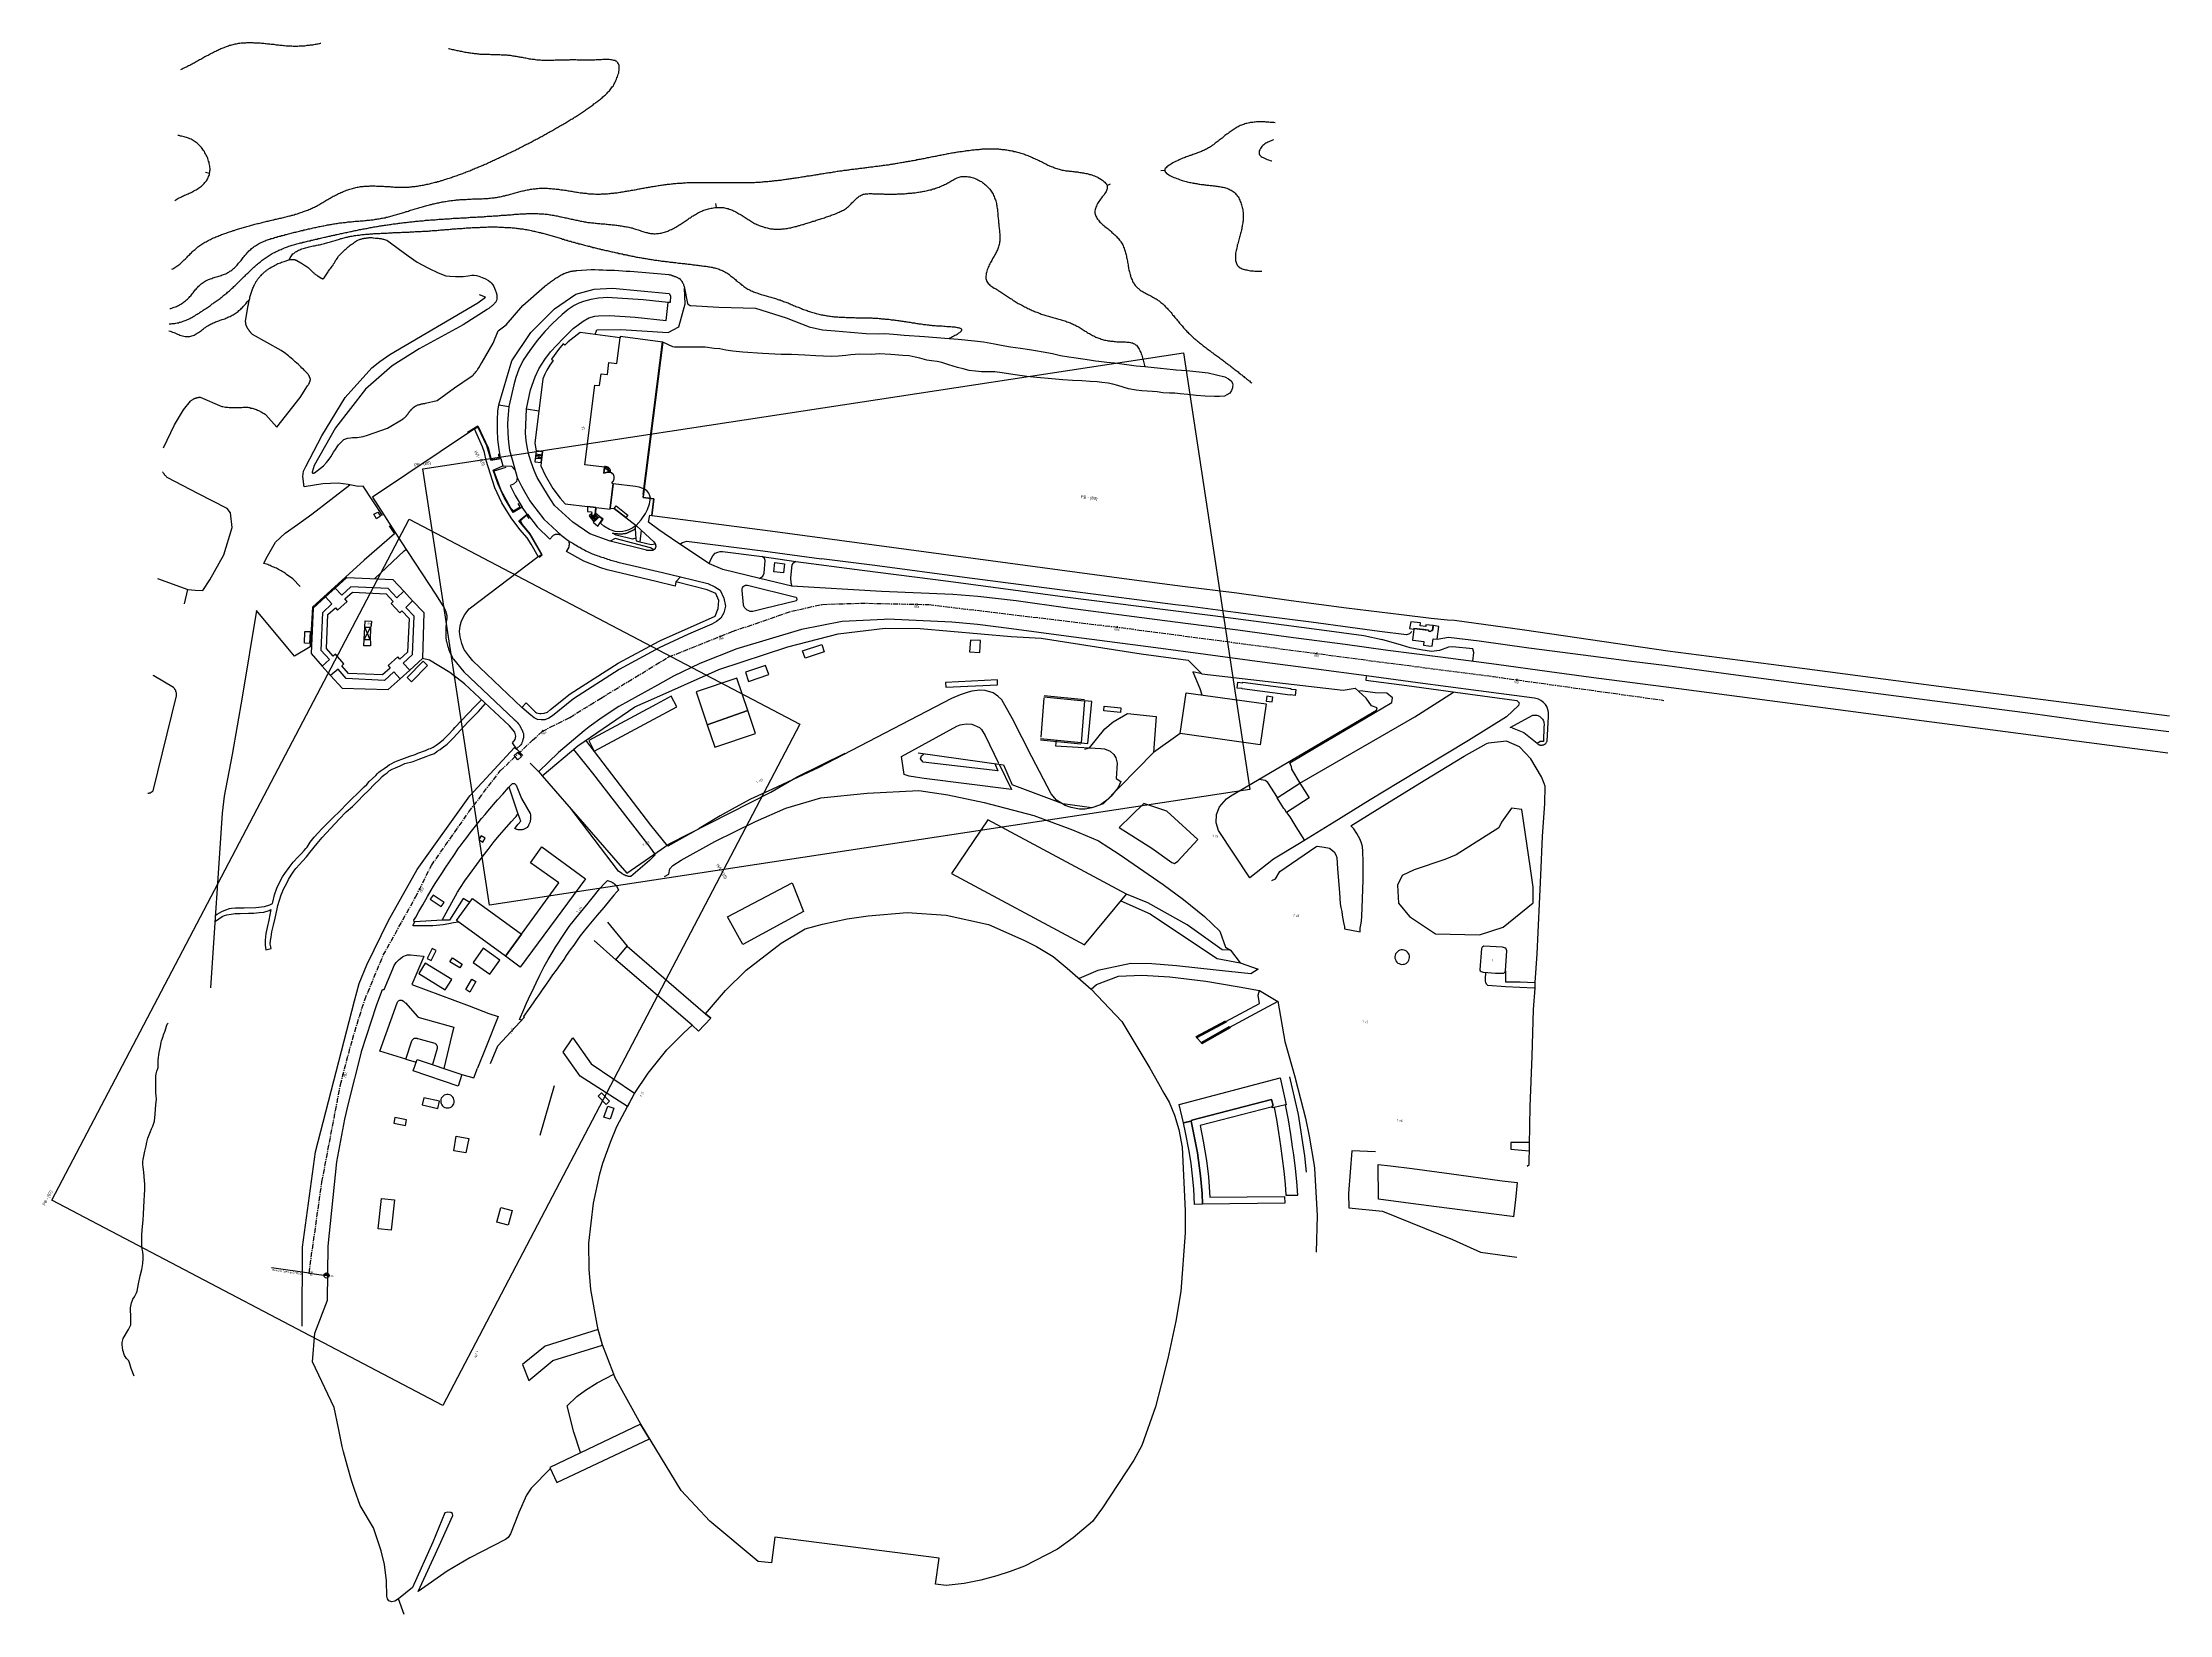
# Model space of a CAD drawing. Header units: metres. Extents: x 344448 to 345503, y 6651479 to 6652258.
import ezdxf

# ---------------------------------------------------------------- set-up
doc = ezdxf.new("R2010")
doc.units = ezdxf.units.M
doc.linetypes.add('осеваяX2', pattern=[4, 2.5, -0.5, 0.5, -0.5])
for name, color, linetype, plot in [('C3D-Линия_соответствия_метки', 7, 'Continuous', False), ('C3D-Рамка_вида', 7, 'Continuous', False), ('C3D-Рамка_вида_метки', 7, 'Continuous', False)]:
    doc.layers.add(name, color=color, linetype=linetype, plot=plot)
for name, color, linetype in [('petr_building_addresses', 252, 'Continuous'), ('СЛОЙ_03_Здания_и_строения', 252, 'Continuous'), ('СЛОЙ_05_Элементы_зданий', 252, 'Continuous'), ('СЛОЙ_06_Инженерно-техниче', 252, 'Continuous'), ('СЛОЙ_10_Границы_покрытий_', 252, 'Continuous'), ('СЛОЙ_11_Гидрография', 252, 'Continuous'), ('СЛОЙ_14_Ограждения', 252, 'Continuous')]:
    doc.layers.add(name, color=color, linetype=linetype)
doc.layers.add('Трасса', color=1, linetype='осеваяX2', lineweight=30, plot=False)
doc.layers.add('Трасса.Метки', color=1, linetype='Continuous', lineweight=30, plot=False)
doc.styles.add('Ck_rus', font='isocpeur.ttf', dxfattribs={"width": 0.8, "height": 2.5})

msp = doc.modelspace()

# ---------------------------------------------------------------- linework, layer by layer
at = {"layer": 'C3D-Рамка_вида', "linetype": 'Continuous'}
for points in [[(344636.5, 6652046.9), (345013.7, 6652104.3), (345046.6, 6651887.8), (344669.5, 6651830.4)], [(344452.4, 6651684.1), (344629.6, 6652021.9), (344823.5, 6651920.1), (344646.3, 6651582.3)]]:
    msp.add_lwpolyline(points, close=True, dxfattribs=at)
at = {"layer": 'СЛОЙ_03_Здания_и_строения', "linetype": 'Continuous'}
for points in [[(344729.4, 6652026.8), (344729.4, 6652027.4), (344730.8, 6652039.5), (344730.3, 6652039.6), (344730.4, 6652040.3), (344730.6, 6652040.5), (344731, 6652040.9), (344731.2, 6652041.4), (344731.4, 6652041.9), (344731.4, 6652042.4), (344731.4, 6652043), (344731.2, 6652043.5), (344731, 6652044), (344730.6, 6652044.4), (344730.2, 6652044.8), (344729.7, 6652045), (344729.2, 6652045.2), (344728.6, 6652045.2), (344728.1, 6652045.2), (344726.3, 6652044.6), (344726.5, 6652047.6), (344716.8, 6652048.8), (344721.8, 6652088.4), (344724.1, 6652088.1), (344724.9, 6652094), (344728, 6652093.7), (344728.7, 6652099.6), (344732.7, 6652099.1), (344734.3, 6652111.8), (344714.4, 6652114.4), (344708.5, 6652109.9), (344706.9, 6652108.2), (344706.1, 6652108.8), (344703.8, 6652106), (344700.3, 6652101.3), (344701.1, 6652100.6), (344699.5, 6652098.2), (344698, 6652095.8), (344697, 6652093.8), (344695.9, 6652091.4), (344692, 6652059.5), (344692.7, 6652055.8), (344695.8, 6652055.4), (344695.1, 6652049.9), (344694.9, 6652048.4), (344697.1, 6652043.7), (344700.9, 6652037), (344704.5, 6652032.2), (344707, 6652029.5), (344718.2, 6652028.1), (344722.2, 6652027.6), (344722.5, 6652027.6), (344729.4, 6652026.8)], [(344742, 6652038.1), (344730.8, 6652039.4), (344729.4, 6652027.4), (344731.4, 6652027.2), (344742.2, 6652018.8), (344744.8, 6652021.5), (344746.9, 6652024.6), (344747.9, 6652026.7), (344748.9, 6652029.4), (344749.4, 6652032.3), (344749.1, 6652033.5), (344748.5, 6652034.7), (344747.7, 6652035.7), (344746.7, 6652036.5), (344745.6, 6652037.1), (344743.8, 6652037.7), (344742, 6652038.1)], [(344615.5, 6652023.4), (344613.5, 6652022.1), (344612.2, 6652024.3), (344614.2, 6652025.4), (344615.5, 6652023.4)], [(344722.5, 6652027.6), (344729.4, 6652026.8), (344729.4, 6652027.4), (344731.4, 6652027.2), (344737.2, 6652022.7), (344742.2, 6652018.8), (344740.6, 6652017.6), (344738.7, 6652016.5), (344737.2, 6652016), (344735.7, 6652015.7), (344733.8, 6652015.6), (344731.9, 6652015.8), (344729, 6652016.8), (344726.3, 6652018.4), (344724.6, 6652019.8), (344725.9, 6652021.8), (344724.2, 6652023.1), (344722.2, 6652024.7), (344722.5, 6652027.6)], [(344811, 6652000.3), (344815.9, 6651999.7), (344815.3, 6651995.2), (344810.5, 6651995.8), (344811, 6652000.3)], [(344607.7, 6651968.3), (344607.9, 6651971.4), (344611, 6651971.2), (344610.9, 6651969.1), (344610.5, 6651968.2), (344607.7, 6651968.3)], [(344577.7, 6651960.3), (344577.9, 6651966.1), (344580.5, 6651966.1), (344580.3, 6651960.2), (344577.7, 6651960.3)], [(344607.2, 6651959.1), (344607.4, 6651962.2), (344610.3, 6651962), (344610.5, 6651961.1), (344610.5, 6651959), (344607.2, 6651959.1)], [(344908.1, 6651961.9), (344907.6, 6651956), (344912.7, 6651955.7), (344913.1, 6651961.6), (344908.1, 6651961.9)], [(345135.2, 6651959.1), (345137.1, 6651958.9), (345137.5, 6651962.5), (345139.6, 6651962.3), (345140.4, 6651968.7), (345137.5, 6651969.1), (345137.5, 6651968.5), (345137.2, 6651966.6), (345136.8, 6651966.6), (345136.3, 6651966.2), (345135.4, 6651966.3), (345135.4, 6651966.4), (345135, 6651966.8), (345132.7, 6651967.1), (345128, 6651967.7), (345128, 6651967.3), (345127.3, 6651961.9), (345127.7, 6651961.9), (345133, 6651961.2), (345132.8, 6651959.4), (345135.2, 6651959.1)], [(344638.8, 6651949.3), (344636.6, 6651951.5), (344628.7, 6651943.3), (344630.9, 6651941.2), (344638.8, 6651949.3)], [(344796.5, 6651946), (344798, 6651941.3), (344808, 6651944.8), (344806.4, 6651949.3), (344796.5, 6651946)], [(344826, 6651952.9), (344824.8, 6651956.5), (344834.3, 6651959.7), (344835.5, 6651956.1), (344826, 6651952.9)], [(344772, 6651936.2), (344777.4, 6651919.9), (344797.7, 6651926.9), (344792.2, 6651943), (344772, 6651936.2)], [(344895.6, 6651940.9), (344895.8, 6651938.5), (344921.5, 6651939.7), (344921.4, 6651942.2), (344895.6, 6651940.9)], [(344752.3, 6651930.1), (344718.7, 6651912.1), (344721.5, 6651906.8), (344762.5, 6651928.8), (344759.6, 6651934), (344752.3, 6651930.1)], [(344966.3, 6651910.6), (344968.2, 6651931.4), (344964.6, 6651931.8), (344962.9, 6651910.9), (344966.3, 6651910.6)], [(344974.4, 6651929.1), (344982.6, 6651928.3), (344982.4, 6651925.9), (344974.2, 6651926.8), (344974.4, 6651929.1)], [(345015, 6651935.8), (345054.7, 6651930.3), (345051.8, 6651909.9), (345012.1, 6651915.5), (345015, 6651935.8)], [(345057.7, 6651931.2), (345058, 6651933.6), (345055.1, 6651934), (345054.8, 6651931.6), (345057.7, 6651931.2)], [(344681.7, 6651904.7), (344683.5, 6651906.3), (344685.4, 6651904.1), (344683.6, 6651902.5), (344681.7, 6651904.7)], [(345076, 6651883.6), (345064.8, 6651876.4), (345064, 6651877.8), (345063.5, 6651878.4), (345060.2, 6651883.6), (345071.4, 6651890.9), (345076, 6651883.6)], [(344664.2, 6651862.9), (344666.2, 6651861.7), (344667.4, 6651863.6), (344665.3, 6651864.8), (344664.2, 6651862.9)], [(344695.5, 6651859.3), (344717.1, 6651843.4), (344684.8, 6651799.7), (344677.4, 6651805.1), (344703.9, 6651841.4), (344689.9, 6651851.4), (344695.5, 6651859.3)], [(344640.1, 6651833.4), (344645.6, 6651829.7), (344647, 6651831.8), (344641.5, 6651835.4), (344640.1, 6651833.4)], [(344685.4, 6651816), (344677.4, 6651805.1), (344653.1, 6651822.8), (344661.1, 6651833.7), (344685.4, 6651816)], [(344968, 6651788.8), (344983.2, 6651772.7), (344997, 6651749.6), (345001.4, 6651742), (345004, 6651737.2), (345006.6, 6651732.7), (345009.3, 6651726.2), (345011.4, 6651719.1), (345013, 6651710.4), (345014.5, 6651678.7), (345014.6, 6651667.8), (345012.4, 6651638.7), (345010, 6651624), (345005.9, 6651605.6), (345002.7, 6651592.5), (344999.9, 6651581.5), (344993, 6651562.4), (344989.1, 6651555.1), (344973.6, 6651531.4), (344968.6, 6651524.7), (344959, 6651516.6), (344951.3, 6651510.9), (344934.8, 6651502.5), (344927.7, 6651499.8), (344921.2, 6651497.7), (344913.2, 6651495.6), (344905, 6651494), (344896, 6651493), (344890.8, 6651493.6), (344892.5, 6651506.5), (344811, 6651516.9), (344809.3, 6651504.1), (344802.8, 6651504.9), (344778.8, 6651524.8), (344764.5, 6651540.1), (344744.5, 6651572.9), (344731.9, 6651596), (344731.1, 6651597.7), (344725.6, 6651612.3), (344723.4, 6651620), (344722.9, 6651622.4), (344719.7, 6651639.8), (344719, 6651649.9), (344718.7, 6651662.8), (344721.1, 6651682.6), (344724.3, 6651697.1), (344725.8, 6651702.4), (344729.5, 6651712.8), (344732.6, 6651720.6), (344737.9, 6651730.6), (344741.4, 6651736.9), (344748.2, 6651747), (344757.5, 6651758.6), (344765.9, 6651767.1), (344770, 6651770.9), (344773.2, 6651767.9), (344779.3, 6651774.3), (344776.7, 6651776.5), (344786.6, 6651788), (344796.8, 6651798.2), (344814.2, 6651811.6), (344826, 6651818.7), (344834.7, 6651821), (344846.9, 6651823.6), (344857.4, 6651825.1), (344876.6, 6651826.7), (344896, 6651825.4), (344917, 6651820.8), (344934.5, 6651813), (344940.8, 6651809.9), (344949.1, 6651804.9), (344956.1, 6651799.1), (344968, 6651788.8)], [(344641, 6651808.9), (344638.6, 6651803.9), (344640.5, 6651803), (344643, 6651807.9), (344641, 6651808.9)], [(344651.1, 6651804.2), (344656, 6651801.2), (344654.8, 6651799.3), (344649.9, 6651802.3), (344651.1, 6651804.2)], [(344661.4, 6651801.9), (344669.7, 6651796.1), (344674.7, 6651803.2), (344666.4, 6651809), (344661.4, 6651801.9)], [(345122.4, 6651808.2), (345121.7, 6651808.2), (345121, 6651808), (345120.3, 6651807.7), (345119.8, 6651807.3), (345119.3, 6651806.8), (345118.9, 6651806.2), (345118.7, 6651805.5), (345118.6, 6651804.8), (345118.6, 6651804.1), (345118.8, 6651803.4), (345119.1, 6651802.8), (345119.5, 6651802.2), (345120.1, 6651801.7), (345120.7, 6651801.4), (345121.3, 6651801.1), (345122, 6651801), (345122.7, 6651801.1), (345123.4, 6651801.2), (345124.1, 6651801.5), (345124.6, 6651802), (345125.1, 6651802.5), (345125.5, 6651803.1), (345125.7, 6651803.8), (345125.8, 6651804.5), (345125.8, 6651805.2), (345125.6, 6651805.9), (345125.3, 6651806.5), (345124.9, 6651807.1), (345124.3, 6651807.5), (345123.7, 6651807.9), (345123.1, 6651808.1), (345122.4, 6651808.2)], [(345162.7, 6651810.1), (345162.2, 6651809.8), (345161.8, 6651809.5), (345161.6, 6651808.9), (345160.7, 6651798.3), (345160.9, 6651797.9), (345161.3, 6651797.5), (345162.3, 6651797.2), (345164.7, 6651797), (345166.5, 6651796.9), (345168.4, 6651796.7), (345169.3, 6651796.7), (345170.1, 6651796.6), (345172.4, 6651796.6), (345172.7, 6651796.8), (345173.2, 6651797.3), (345173.5, 6651797.9), (345174.1, 6651807.7), (345174, 6651808.3), (345173.6, 6651809), (345173, 6651809.3), (345172, 6651809.5), (345162.7, 6651810.1)], [(344634.5, 6651796.5), (344647.6, 6651788.4), (344650.8, 6651793.5), (344637.6, 6651801.6), (344634.5, 6651796.5)], [(344657.8, 6651788.5), (344660.8, 6651793.7), (344662.8, 6651792.5), (344659.8, 6651787.3), (344657.8, 6651788.5)], [(344633.6, 6651753.9), (344655.8, 6651746.4), (344653.9, 6651740.7), (344631.7, 6651748.2), (344633.6, 6651753.9)], [(345017.8, 6651723.7), (345017.8, 6651723.4), (345013.7, 6651722.4), (345011.5, 6651731.6), (345061.6, 6651744.7), (345064.7, 6651731.3), (345064.3, 6651731.3), (345058.7, 6651730.1), (345057.7, 6651729.8), (345057.5, 6651730.3), (345057.9, 6651730.4), (345057.8, 6651731), (345058.2, 6651731.1), (345057.4, 6651734), (345017.8, 6651723.7)], [(344636.1, 6651731.3), (344643.9, 6651729.5), (344644.7, 6651733.1), (344636.9, 6651734.9), (344636.1, 6651731.3)], [(344727.3, 6651731.6), (344723.4, 6651735.7), (344725, 6651737.3), (344729, 6651733.2), (344727.3, 6651731.6)], [(344726.3, 6651725.3), (344728.2, 6651730.7), (344731.2, 6651729.7), (344729.3, 6651724.2), (344726.3, 6651725.3)], [(344622.1, 6651722.2), (344627.8, 6651721.1), (344628.3, 6651724), (344622.6, 6651725.1), (344622.1, 6651722.2)], [(345013.7, 6651722.4), (345017.5, 6651723.3), (345018.4, 6651719.2), (345020.6, 6651707.6), (345022.2, 6651696.1), (345023, 6651687.4), (345023.2, 6651682.1), (345019.1, 6651682), (345018.8, 6651689.7), (345018.2, 6651696.2), (345017.5, 6651702.2), (345016.6, 6651708.4), (345014.8, 6651717.7), (345013.7, 6651722.4)], [(344622.4, 6651684.2), (344620.7, 6651669.2), (344614.3, 6651669.9), (344616, 6651684.9), (344622.4, 6651684.2)], [(344680.8, 6651678.9), (344678.8, 6651671.6), (344673.1, 6651673.2), (344675.1, 6651680.4), (344680.8, 6651678.9)]]:
    msp.add_lwpolyline(points, dxfattribs=at)
at = {"layer": 'СЛОЙ_05_Элементы_зданий', "linetype": 'Continuous'}
for p, q in [((344692.2, 6652052.2), (344695.4, 6652051.9)), ((344692.3, 6652052.9), (344695.4, 6652052.5)), ((344692.4, 6652053.6), (344695.6, 6652053.2)), ((344692.5, 6652054.2), (344695.6, 6652053.8)), ((344694, 6652054), (344693.8, 6652052)), ((344719.4, 6652023), (344720.3, 6652023.9)), ((344719.8, 6652022.5), (344721.9, 6652024.5)), ((344720.1, 6652022.1), (344722.3, 6652024)), ((344720.5, 6652021.6), (344722.6, 6652023.5)), ((344720.9, 6652021.1), (344723, 6652023)), ((344722.3, 6652021.4), (344723.4, 6652022.5)), ((344607.4, 6651962.2), (344610.5, 6651968.2)), ((344610.3, 6651962), (344607.7, 6651968.3))]:
    msp.add_line(p, q, dxfattribs=at)
for points in [[(344695.8, 6652055.4), (344692.7, 6652055.8), (344692, 6652050.3), (344695.1, 6652049.9), (344695.8, 6652055.4)], [(344728.1, 6652045.2), (344728.6, 6652045.2), (344729.2, 6652045.2), (344729.7, 6652045), (344729.6, 6652045.6), (344729.5, 6652046.2), (344729.2, 6652046.8), (344728.8, 6652047.2), (344728.3, 6652047.6), (344727.7, 6652047.9), (344727.1, 6652048), (344726.5, 6652048), (344726.5, 6652047.6), (344726.3, 6652044.6), (344728.1, 6652045.2)], [(344729.1, 6652045.2), (344729, 6652045.7), (344728.9, 6652046), (344728.7, 6652046.4), (344728.3, 6652046.8), (344728, 6652047.1), (344727.5, 6652047.3), (344727.1, 6652047.4), (344726.8, 6652047.5), (344726.5, 6652047.5)], [(344728.4, 6652045.2), (344728.4, 6652045.5), (344728.3, 6652045.8), (344728.2, 6652046.1), (344727.9, 6652046.3), (344727.6, 6652046.6), (344727.3, 6652046.7), (344726.9, 6652046.9), (344726.7, 6652046.9), (344726.5, 6652046.9)], [(344718.2, 6652028.1), (344718.1, 6652025.7), (344720.1, 6652025.5), (344720.3, 6652024.7), (344719, 6652023.5), (344721.3, 6652020.6), (344721, 6652020.3), (344723.3, 6652018.4), (344725.5, 6652021.8), (344723.9, 6652023), (344723.4, 6652022.5), (344721.9, 6652024.4), (344722.2, 6652027.6), (344718.2, 6652028.1)], [(344720, 6652024.3), (344722.3, 6652021.4), (344721.3, 6652020.6)], [(344731.4, 6652027.2), (344732.4, 6652028.4), (344738.1, 6652023.8), (344737.2, 6652022.7), (344731.4, 6652027.2)], [(345137.5, 6651969.1), (345134, 6651969.5), (345133.9, 6651968.6), (345131.1, 6651968.9), (345131.3, 6651970.4), (345126.4, 6651971), (345125.9, 6651967.6), (345128, 6651967.3), (345128, 6651967.7), (345135, 6651966.8), (345135.4, 6651966.3), (345136.3, 6651966.2), (345136.8, 6651966.6), (345137.2, 6651966.6), (345137.5, 6651969.1)], [(344607.4, 6651962.2), (344607.7, 6651968.3), (344610.5, 6651968.2), (344610.3, 6651962), (344607.4, 6651962.2)], [(344770, 6651770.9), (344732.1, 6651803.3), (344737.8, 6651810), (344776.7, 6651776.5), (344779.3, 6651774.3), (344773.2, 6651767.9), (344770, 6651770.9)], [(344737.9, 6651730.6), (344714.4, 6651745.5), (344706, 6651757.5), (344710.9, 6651764.6), (344720, 6651751.7), (344741.5, 6651737.1), (344737.9, 6651730.6)], [(345064, 6651682.6), (345023.2, 6651682.1), (345023, 6651687.4), (345022.2, 6651696.1), (345020.6, 6651707.6), (345018.4, 6651719.2), (345017.5, 6651723.3), (345017.8, 6651723.4), (345017.8, 6651723.7), (345057.4, 6651734), (345058.2, 6651731.1), (345057.8, 6651731), (345057.9, 6651730.4), (345022, 6651721.1), (345023.5, 6651713.3), (345025.1, 6651703.7), (345026.1, 6651695.7), (345026.8, 6651685.6), (345063.9, 6651685.9), (345064, 6651682.6)], [(345070.4, 6651686.6), (345069.9, 6651693.3), (345069.2, 6651699.7), (345068.4, 6651706.6), (345067.8, 6651710.6), (345067, 6651716.7), (345065.8, 6651723.9), (345064.3, 6651731.3), (345058.7, 6651730.1), (345059.8, 6651724.1), (345060.9, 6651717.7), (345061.9, 6651711), (345062.7, 6651704.8), (345063.5, 6651698.4), (345064.2, 6651692), (345064.4, 6651686.6), (345070.4, 6651686.6)], [(344723.4, 6651620), (344697.1, 6651611.7), (344685.9, 6651602.5), (344689, 6651594.6), (344701, 6651604.6), (344725.6, 6651612.2), (344723.4, 6651620)], [(344744.4, 6651572.9), (344699.5, 6651551.4), (344702.9, 6651544), (344748.9, 6651565.7), (344744.4, 6651572.9)]]:
    msp.add_lwpolyline(points, dxfattribs=at)
at = {"layer": 'СЛОЙ_06_Инженерно-техниче', "linetype": 'Continuous'}
for p, q in [((344745.7, 6652034.3), (344755.3, 6652109.8)), ((344745.9, 6652034.2), (344755.5, 6652109.7))]:
    msp.add_line(p, q, dxfattribs=at)
for points in [[(344755.5, 6652109.7), (344734.4, 6652112.5), (344734.3, 6652111.8)], [(345043.2, 6651941), (345067, 6651937.9), (345067, 6651937.6), (345069.5, 6651937.3), (345069.1, 6651934.4), (345066.6, 6651934.7), (345066.6, 6651934.5), (345042.8, 6651937.7), (345042.8, 6651937.8), (345040.3, 6651938.1), (345040.7, 6651941), (345043.2, 6651940.7), (345043.2, 6651941)]]:
    msp.add_lwpolyline(points, dxfattribs=at)
at = {"layer": 'СЛОЙ_10_Границы_покрытий_', "linetype": 'Continuous'}
for p, q in [((344674.2, 6652078.5), (344679.1, 6652077.8)), ((344687.8, 6652076.6), (344694, 6652075.6)), ((344675.2, 6652051.9), (344676.2, 6652048.4)), ((344688.2, 6652024.4), (344685.7, 6652027.8)), ((344764.2, 6651993.3), (344762, 6651990.8)), ((344518.2, 6651979.9), (344519.9, 6651986.9)), ((344593, 6651987.7), (344588.2, 6651983.4)), ((344627.1, 6651986.1), (344631.4, 6651981.4)), ((344586.5, 6651949), (344590.7, 6651944.3)), ((344625.2, 6651942.6), (344630, 6651947)), ((344944.5, 6651933.1), (344943, 6651913.7)), ((345012.1, 6651915.5), (344998.9, 6651906.1)), ((344683.6, 6651876), (344679.2, 6651888.9)), ((344646.1, 6651822.9), (344632.5, 6651822.2)), ((344721.5, 6651812.9), (344732.1, 6651803.3)), ((344728, 6651822), (344737.8, 6651810)), ((345037, 6651808), (345041.9, 6651801.8)), ((345188.1, 6651789.3), (345188.2, 6651792)), ((345051.5, 6651788), (345060.5, 6651782.6)), ((345020.4, 6651764.6), (345022.5, 6651762.3)), ((344628, 6651754), (344633.2, 6651752.6)), ((344627.2, 6651478.6), (344624.3, 6651486.4))]:
    msp.add_line(p, q, dxfattribs=at)
for points in [[(344742.2, 6652018.8), (344744.7, 6652016.4), (344751.1, 6652010.6), (344751.7, 6652009.7), (344751.7, 6652009.6), (344751.7, 6652009.6), (344751.8, 6652009.5), (344751.8, 6652009.4), (344751.8, 6652009.3), (344751.9, 6652009.2), (344751.9, 6652009.2), (344751.9, 6652009.1), (344751.9, 6652009), (344751.9, 6652008.9), (344751.9, 6652008.8), (344752, 6652008.7), (344752, 6652008.7), (344752, 6652008.6), (344752, 6652008.5), (344752, 6652008.4), (344752, 6652008.3), (344752, 6652008.2), (344751.9, 6652008.1), (344751.9, 6652008.1), (344751.9, 6652008), (344751.9, 6652007.9), (344751.8, 6652007.8), (344751.8, 6652007.7), (344751.8, 6652007.6), (344751.7, 6652007.5), (344751.7, 6652007.4), (344751.7, 6652007.4), (344751.6, 6652007.3), (344751.6, 6652007.2), (344751.5, 6652007.1), (344751.5, 6652007), (344751.4, 6652007), (344751.3, 6652006.9), (344751.3, 6652006.8), (344751.2, 6652006.8), (344751.2, 6652006.7), (344751.1, 6652006.6), (344751, 6652006.6), (344750.8, 6652006.5), (344750.7, 6652006.5), (344750.5, 6652006.5), (344750.3, 6652006.4), (344750.1, 6652006.4), (344749.9, 6652006.4), (344749.7, 6652006.4), (344749.6, 6652006.4), (344749.4, 6652006.4), (344749.2, 6652006.3), (344749, 6652006.3), (344748.8, 6652006.3), (344748.6, 6652006.3), (344748.5, 6652006.4), (344748.3, 6652006.4), (344748.1, 6652006.4), (344747.9, 6652006.4), (344747.7, 6652006.4), (344747.5, 6652006.4), (344747.4, 6652006.5), (344729.3, 6652011), (344719.3, 6652014.6), (344710.8, 6652020.3), (344701.8, 6652028.7), (344698.7, 6652033.3), (344695.4, 6652038.7), (344693.1, 6652042.5), (344691.7, 6652046), (344690.2, 6652050.1), (344689.1, 6652053.8), (344688.2, 6652057.7), (344687.7, 6652060.9), (344687.4, 6652064.6), (344687.8, 6652076.6), (344689.9, 6652086.1), (344692.1, 6652092.4), (344694, 6652096.5), (344696.9, 6652101.1), (344699.8, 6652104.9), (344706, 6652111.5), (344711, 6652116.5), (344716, 6652120), (344718.8, 6652121.7), (344721.7, 6652122.6), (344723.5, 6652122.8), (344729.2, 6652122.9), (344741.7, 6652122.1), (344757.1, 6652120.4), (344758.2, 6652129.4), (344750.3, 6652130.1), (344745.8, 6652130.6), (344727.9, 6652131.8), (344725.9, 6652131.7), (344723.6, 6652131.5), (344719.7, 6652130.9), (344716.2, 6652129.9), (344713.8, 6652129), (344711.5, 6652127.8), (344708.5, 6652125.8), (344705.5, 6652123.4), (344700.8, 6652119), (344697, 6652115), (344693.2, 6652110.5), (344689.5, 6652105.6), (344686.2, 6652100.7), (344684, 6652096.3), (344682.5, 6652092.2), (344681.5, 6652088.5), (344679.1, 6652077.8), (344678.7, 6652073.8), (344678.5, 6652069.4), (344678.6, 6652064.4), (344679, 6652059.9), (344679.5, 6652056.1), (344680.7, 6652051.5), (344681.9, 6652047.3), (344683.3, 6652042.5), (344685.4, 6652038.3), (344687, 6652035.2), (344689.5, 6652031), (344690.8, 6652029.2), (344696.5, 6652021.9), (344705.1, 6652013.9), (344707.9, 6652011.7), (344708.5, 6652011.3), (344709.1, 6652011), (344709.6, 6652010.6), (344710.2, 6652010.3), (344710.8, 6652009.9), (344711.4, 6652009.6), (344712, 6652009.2), (344712.5, 6652008.9), (344713.1, 6652008.5), (344713.7, 6652008.2), (344714.3, 6652007.9), (344714.9, 6652007.5), (344715.5, 6652007.2), (344716.1, 6652006.9), (344716.7, 6652006.6), (344717.3, 6652006.2), (344717.9, 6652005.9), (344718.5, 6652005.6), (344719.1, 6652005.3), (344720.4, 6652004.7), (344721.1, 6652004.5), (344721.8, 6652004.2), (344722.5, 6652004), (344723.2, 6652003.7), (344723.9, 6652003.5), (344724.6, 6652003.2), (344725.3, 6652003), (344726, 6652002.8), (344726.7, 6652002.5), (344727.4, 6652002.3), (344728.1, 6652002.1), (344728.8, 6652001.8), (344729.6, 6652001.6), (344730.3, 6652001.4), (344731, 6652001.2), (344731.7, 6652001), (344732.4, 6652000.8), (344733.1, 6652000.5), (344755.3, 6651995.4), (344764.2, 6651993.3), (344777.8, 6651990), (344781.3, 6651988.3), (344784, 6651986.7), (344785.7, 6651982.7), (344786.6, 6651978.7), (344785.8, 6651975.4), (344784.3, 6651972.7), (344782.1, 6651971.1), (344779.8, 6651969.8), (344768.2, 6651964.8), (344753.6, 6651958), (344733.9, 6651947.3), (344711.1, 6651932.7), (344700.8, 6651924.3), (344699, 6651923.1), (344697, 6651922.4), (344695.2, 6651922.3), (344693.3, 6651922.5), (344691.6, 6651923.4), (344690, 6651924.6), (344685.6, 6651928.5), (344661.3, 6651951.6), (344659.2, 6651954.1), (344657.2, 6651956.7), (344657, 6651957.1), (344655.8, 6651960.2), (344654.9, 6651963.5), (344654.6, 6651966.2), (344654.9, 6651968.9), (344655.7, 6651971.5), (344657.3, 6651974.6), (344659.4, 6651977.4), (344693.6, 6652003.3), (344690.1, 6652009.5), (344688.2, 6652012.6), (344684.5, 6652016.7), (344680.2, 6652022.5), (344675.7, 6652029.9), (344672.1, 6652037.4), (344667.8, 6652051), (344667, 6652054.9), (344666, 6652057.8), (344662.1, 6652066.6), (344611.4, 6652032.8), (344625.7, 6652010.7), (344642.7, 6651984.7), (344646.4, 6651978.9), (344646.5, 6651978.8), (344646.6, 6651978.6), (344646.7, 6651978.5), (344646.8, 6651978.3), (344646.9, 6651978.1), (344647, 6651977.9), (344647.1, 6651977.8), (344647.2, 6651977.6), (344647.2, 6651977.4), (344647.3, 6651977.3), (344647.4, 6651977.1), (344647.5, 6651976.9), (344647.6, 6651976.7), (344647.6, 6651976.6), (344647.7, 6651976.4), (344647.8, 6651976.2), (344647.8, 6651976), (344647.9, 6651975.8), (344648, 6651975.4), (344648.1, 6651975), (344648.2, 6651974.9), (344648.2, 6651974.7), (344648.2, 6651974.5), (344648.2, 6651974.4), (344648.3, 6651974.2), (344648.3, 6651974.1), (344648.3, 6651973.9), (344648.3, 6651973.8), (344648.3, 6651973.6), (344648.3, 6651973.4), (344648.3, 6651973.3), (344648.3, 6651973.1), (344648.3, 6651973), (344648.3, 6651972.8), (344648.3, 6651972.6), (344648.3, 6651972.5), (344648.2, 6651972), (344648.2, 6651971.7), (344648.2, 6651971.4), (344648.1, 6651971.1), (344648.1, 6651970.8), (344648.1, 6651970.5), (344648, 6651970.2), (344648, 6651969.9), (344648, 6651969.6), (344648, 6651969.3), (344647.9, 6651969), (344647.9, 6651968.7), (344647.9, 6651968.4), (344647.9, 6651968.1), (344647.9, 6651967.8), (344647.8, 6651967.5), (344647.8, 6651967.2), (344647.8, 6651966.9), (344647.8, 6651966.6), (344647.8, 6651966.3), (344647.8, 6651966), (344647.8, 6651965.7), (344647.8, 6651965.4), (344647.8, 6651965.1), (344647.8, 6651964.8), (344647.8, 6651964.5), (344647.8, 6651964.2), (344647.8, 6651963.9), (344647.8, 6651963.6), (344647.9, 6651963.3), (344647.9, 6651963), (344647.9, 6651962.7), (344648, 6651962.4), (344648, 6651962.1), (344648.1, 6651961.8), (344648.1, 6651961.5), (344648.2, 6651961.2), (344648.3, 6651960.9), (344648.3, 6651960.6), (344648.5, 6651959.9), (344648.6, 6651959.5), (344648.7, 6651959.1), (344648.8, 6651958.7), (344649, 6651958.2), (344649.1, 6651957.8), (344649.2, 6651957.4), (344649.4, 6651957), (344649.5, 6651956.6), (344649.7, 6651956.2), (344649.8, 6651955.8), (344650, 6651955.4), (344650.2, 6651955), (344650.4, 6651954.7), (344650.6, 6651954.3), (344650.8, 6651953.9), (344651, 6651953.5), (344651.2, 6651953.1), (344651.4, 6651952.8), (344651.7, 6651952.4), (344656.8, 6651946.2), (344681.8, 6651922.5), (344682.3, 6651922.1), (344682.4, 6651921.9), (344682.6, 6651921.8), (344682.7, 6651921.7), (344682.9, 6651921.5), (344683, 6651921.4), (344683.1, 6651921.2), (344683.3, 6651921.1), (344683.4, 6651920.9), (344683.5, 6651920.8), (344683.7, 6651920.6), (344683.8, 6651920.5), (344683.9, 6651920.3), (344684, 6651920.2), (344684.1, 6651920), (344684.2, 6651919.8), (344684.4, 6651919.7), (344684.5, 6651919.5), (344684.7, 6651919.1), (344684.8, 6651918.9), (344684.9, 6651918.7), (344685, 6651918.5), (344685.1, 6651918.3), (344685.2, 6651918.1), (344685.3, 6651917.9), (344685.4, 6651917.7), (344685.5, 6651917.5), (344685.6, 6651917.3), (344685.7, 6651917.1), (344685.8, 6651916.8), (344685.9, 6651916.6), (344686, 6651916.4), (344686, 6651916.2), (344686.1, 6651916), (344686.2, 6651915.8), (344686.3, 6651915.5), (344686.3, 6651915.3), (344686.4, 6651914.8), (344686.4, 6651914.5), (344686.4, 6651914.2), (344686.3, 6651913.9), (344686.3, 6651913.6), (344686.3, 6651913.3), (344686.2, 6651913), (344686.2, 6651912.7), (344686.1, 6651912.5), (344686, 6651912.2), (344685.9, 6651911.9), (344685.8, 6651911.6), (344685.7, 6651911.3), (344685.6, 6651911.1), (344685.5, 6651910.8), (344685.4, 6651910.5), (344685.1, 6651910), (344682.9, 6651907.9)], [(344662.1, 6652066.6), (344663.7, 6652067.5), (344668.1, 6652058.4), (344670.1, 6652051.1), (344675.2, 6652051.9), (344675, 6652052.4), (344674.3, 6652056.4), (344673.7, 6652061.4), (344673.5, 6652066), (344673.5, 6652071.2), (344673.7, 6652075.5), (344674.2, 6652078.5), (344680.6, 6652100.4), (344690, 6652114.5), (344701.8, 6652126.2), (344712.4, 6652133.4), (344721.4, 6652136), (344730.5, 6652136.5), (344758.6, 6652133.8), (344759.3, 6652132.7), (344759.1, 6652129.4), (344758.2, 6652129.4)], [(344763.4, 6652117.2), (344766.5, 6652128.7), (344766.3, 6652136.5)], [(344722, 6652113.4), (344722.7, 6652115.7), (344734.7, 6652116), (344758.1, 6652114.5), (344763.4, 6652117.2)], [(344683.3, 6652042.6), (344682.9, 6652040.6), (344681.4, 6652039.2), (344679.8, 6652038.5), (344682.2, 6652033.6), (344685.7, 6652027.8), (344681.2, 6652025.1), (344676.8, 6652032.6), (344673.6, 6652039.6), (344671.4, 6652046.1), (344676.2, 6652048.4), (344680.4, 6652048.1), (344682.1, 6652046.4)], [(344575.6, 6651988.4), (344572, 6651992.2), (344568.9, 6651994.5), (344568.4, 6651994.9), (344567.8, 6651995.2), (344567.3, 6651995.6), (344566.7, 6651995.9), (344566.1, 6651996.2), (344565.5, 6651996.6), (344564.9, 6651996.9), (344564.4, 6651997.2), (344563.8, 6651997.5), (344563.2, 6651997.7), (344562.5, 6651998), (344561.9, 6651998.3), (344561.3, 6651998.5), (344560.7, 6651998.8), (344560.1, 6651999), (344559.5, 6651999.3), (344557.6, 6651999.9), (344558.8, 6652002.4), (344563.4, 6652010.5), (344568.2, 6652014.9), (344574.3, 6652019.3), (344581.4, 6652024.4), (344600.3, 6652038.9)], [(345501.9, 6651905.8), (345398.8, 6651919.3), (345360.9, 6651924.3), (345325.9, 6651928.9), (345253.2, 6651938.6), (345235.1, 6651940.8), (345215.9, 6651943.3), (345195.2, 6651946.2), (345169, 6651949.7), (345141.2, 6651953.4), (345115.1, 6651956.8), (345093.9, 6651959.7), (345065.8, 6651963.4), (345040.7, 6651966.8), (345016.1, 6651969.9), (345004.4, 6651971.4), (344956.3, 6651977.8), (344930.7, 6651981.3), (344911.7, 6651983.5), (344899.4, 6651984.5), (344863.9, 6651986), (344819.5, 6651988.6), (344803.6, 6651992.4), (344785.3, 6651996.9), (344778.7, 6651999.7), (344763.9, 6652009.5), (344756.2, 6652014.7), (344753.5, 6652016.5), (344748.4, 6652020.3), (344749.1, 6652023.8), (344750, 6652023.7), (344751, 6652031.9), (344745.7, 6652032.6), (344745.9, 6652034.2)], [(344693.6, 6652003.3), (344695.5, 6652004.4), (344690, 6652013.8), (344689.4, 6652014.7), (344684.1, 6652021), (344688.2, 6652024.4), (344688.3, 6652024.3), (344693.2, 6652018), (344699.5, 6652012), (344700.9, 6652013.6), (344701.1, 6652013.8), (344701.3, 6652013.9), (344701.6, 6652014.1), (344701.9, 6652014.3), (344702, 6652014.3), (344702.1, 6652014.3), (344702.3, 6652014.4), (344702.5, 6652014.4), (344702.6, 6652014.5), (344702.7, 6652014.5), (344702.8, 6652014.5), (344702.9, 6652014.5), (344703.1, 6652014.5), (344703.3, 6652014.5), (344703.5, 6652014.5), (344703.7, 6652014.4), (344703.9, 6652014.4), (344704.1, 6652014.3), (344704.4, 6652014.3), (344704.8, 6652014.2)], [(344742.1, 6652012.1), (344741.4, 6652012.3), (344740.5, 6652011.9), (344732.3, 6652013.9), (344730.5, 6652015), (344730.7, 6652014.9), (344731, 6652014.9), (344731.3, 6652014.8), (344731.5, 6652014.8), (344731.8, 6652014.8), (344732.1, 6652014.7), (344732.3, 6652014.7), (344732.6, 6652014.7), (344732.9, 6652014.7), (344733.1, 6652014.6), (344733.4, 6652014.6), (344733.7, 6652014.6), (344733.9, 6652014.6), (344734.2, 6652014.6), (344734.5, 6652014.6), (344734.7, 6652014.6), (344735, 6652014.6), (344735.3, 6652014.6), (344735.5, 6652014.6), (344735.7, 6652014.6), (344735.9, 6652014.7), (344736.1, 6652014.7), (344736.2, 6652014.7), (344736.4, 6652014.7), (344736.6, 6652014.8), (344736.8, 6652014.8), (344737, 6652014.8), (344737.1, 6652014.9), (344737.3, 6652014.9), (344737.5, 6652015), (344737.6, 6652015), (344737.8, 6652015.1), (344738, 6652015.1), (344738.2, 6652015.2), (344738.3, 6652015.3), (344738.5, 6652015.4), (344738.7, 6652015.4), (344738.8, 6652015.5), (344739, 6652015.6), (344739.1, 6652015.7), (344739.3, 6652015.7), (344739.5, 6652015.8), (344739.6, 6652015.9), (344739.8, 6652016), (344739.9, 6652016), (344740.1, 6652016.1), (344740.2, 6652016.2), (344740.4, 6652016.3), (344740.5, 6652016.4), (344740.7, 6652016.4), (344740.8, 6652016.5), (344741, 6652016.6), (344741.2, 6652016.7), (344741.3, 6652016.8), (344741.5, 6652016.9), (344741.6, 6652017), (344741.7, 6652017.1), (344741.8, 6652017.1), (344742.1, 6652012.1)], [(344741.9, 6652018.6), (344741.8, 6652017.3), (344741.8, 6652017.1)], [(344744.7, 6652016.4), (344744.1, 6652010.7), (344749.7, 6652009.3), (344751.7, 6652009.6)], [(344612.7, 6651992.4), (344627.2, 6652006.1), (344628, 6652006.8)], [(344762, 6651990.8), (344761.6, 6651988.7), (344752.1, 6651991), (344727.9, 6651996.8), (344724.7, 6651997.8), (344716.3, 6652001.1), (344707.7, 6652005.9), (344708.8, 6652007.6), (344708.9, 6652008), (344709, 6652008.2), (344709, 6652008.4), (344709.1, 6652008.5), (344709.1, 6652008.6), (344709.1, 6652008.7), (344709.1, 6652008.9), (344709.2, 6652009), (344709.2, 6652009.1), (344709.2, 6652009.2), (344709.2, 6652009.3), (344709.2, 6652009.5), (344709.2, 6652009.6), (344709.2, 6652009.8), (344709.2, 6652009.8), (344709.1, 6652010.1), (344709, 6652010.4), (344709, 6652010.6), (344708.9, 6652010.9), (344708.7, 6652011.2)], [(344751, 6652006.6), (344749.3, 6652007.7), (344731.8, 6652012.2), (344729.3, 6652011)], [(344742.1, 6652012.1), (344742.2, 6652011.2), (344744.1, 6652010.7)], [(344763.9, 6652009.5), (344765.2, 6652010.3), (344766.4, 6652010.7), (344767.3, 6652010.9), (344768.5, 6652010.8), (344805, 6652006.1), (344834.2, 6652002.2)], [(344778.5, 6651999.8), (344779.5, 6652002.2), (344780.3, 6652003.7), (344781.5, 6652005), (344782.7, 6652005.5), (344783.9, 6652005.8), (344785, 6652005.9), (344804.8, 6652003.3), (344821.5, 6652000.9), (344854.3, 6651996.6), (344897.1, 6651991.1), (344955, 6651983.4), (345004.7, 6651977), (345028.2, 6651974), (345054.8, 6651970.6), (345081, 6651967.1), (345103.2, 6651964.1), (345112.2, 6651962.1)], [(344803.4, 6651992.4), (344805, 6651993.6), (344805.7, 6651995.1), (344806.3, 6652001.4), (344805.9, 6652002.4), (344804.8, 6652003.3)], [(345127, 6651966.2), (345125.8, 6651965), (345124.4, 6651964.5), (345110.9, 6651966.2), (345096.4, 6651968.2), (345077, 6651970.7), (345053.4, 6651973.7), (345033.2, 6651976.4), (345015.8, 6651978.7), (345009.7, 6651979.3), (344958.7, 6651986), (344905.1, 6651993), (344860.7, 6651998.8), (344834.2, 6652002.2)], [(344596.2, 6651984.1), (344593, 6651987.7), (344598.8, 6651993), (344621.5, 6651992), (344627.1, 6651986.1), (344623.6, 6651982.9), (344619.3, 6651987.4), (344600.7, 6651988.3), (344596.2, 6651984.1)], [(344821.4, 6652000.9), (344820, 6651999.9), (344819.5, 6651999.2), (344818.8, 6651992.8), (344818.9, 6651990.3), (344819.5, 6651988.6)], [(344586.5, 6651949), (344590.1, 6651952.2), (344586, 6651956.8), (344586.9, 6651975.6), (344591.3, 6651979.8), (344588.2, 6651983.4), (344582.1, 6651977.7), (344581, 6651955.3), (344586.5, 6651949)], [(344621.7, 6651981.1), (344620.7, 6651980.1), (344625, 6651975.4), (344626.1, 6651976.4), (344629.6, 6651972.6), (344628.9, 6651955.9), (344625, 6651952.4), (344624.1, 6651953.5), (344619.3, 6651949.2), (344620.3, 6651948), (344616.5, 6651944.6), (344599.6, 6651945.3), (344596.2, 6651949.1), (344597.3, 6651950.1), (344593.1, 6651954.9), (344592, 6651953.9), (344588.6, 6651957.7), (344589.4, 6651974.5), (344593.1, 6651977.9), (344594.2, 6651976.7), (344598.9, 6651981.1), (344597.8, 6651982.3), (344601.6, 6651985.7), (344618.2, 6651984.9), (344621.7, 6651981.1)], [(344636.2, 6651952.8), (344630, 6651947), (344626.7, 6651950.5), (344631.4, 6651954.8), (344632.1, 6651973.7), (344628, 6651978.1), (344631.4, 6651981.4), (344636.9, 6651975.5), (344636.2, 6651952.8)], [(344685.6, 6651928.5), (344687.7, 6651930.7), (344691.8, 6651926.6), (344692.3, 6651926.2), (344692.9, 6651925.8), (344693.6, 6651925.6), (344694.4, 6651925.4), (344695.2, 6651925.4), (344696.7, 6651925.7), (344698.2, 6651926.2), (344699.8, 6651927.5), (344709.5, 6651935.2), (344733.4, 6651950.4), (344753.7, 6651961.4), (344754.4, 6651961.7), (344781.4, 6651973.7), (344783, 6651977.5), (344783.3, 6651981.5), (344781.7, 6651985), (344777.5, 6651986.8), (344762, 6651990.8)], [(344797.5, 6651988.9), (344797.3, 6651988.9), (344797.2, 6651988.9), (344797, 6651989), (344796.8, 6651989), (344796.6, 6651988.9), (344796.5, 6651988.9), (344796.3, 6651988.9), (344796.1, 6651988.8), (344796, 6651988.8), (344795.8, 6651988.7), (344795.5, 6651988.5), (344795.5, 6651988.5), (344795.4, 6651988.4), (344795.2, 6651988.3), (344795.1, 6651988.2), (344795, 6651988), (344794.9, 6651987.9), (344794.8, 6651987.7), (344794.7, 6651987.3), (344794.6, 6651986.9), (344794.6, 6651986.7), (344794.6, 6651986.4), (344795.4, 6651979.3), (344795.5, 6651978.9), (344795.7, 6651978.6), (344795.9, 6651978.2), (344796.1, 6651977.9), (344796.4, 6651977.6), (344796.6, 6651977.4), (344797, 6651977.1), (344797.2, 6651976.9), (344797.6, 6651976.7), (344798, 6651976.5), (344798.3, 6651976.4), (344798.7, 6651976.3), (344799.1, 6651976.2), (344799.5, 6651976.2), (344799.9, 6651976.2), (344800.2, 6651976.2), (344806.1, 6651977.7), (344821.1, 6651981.3), (344821.8, 6651981.5), (344821.8, 6651981.5), (344821.9, 6651981.7), (344822, 6651981.8), (344822, 6651981.9), (344822.1, 6651982), (344822.1, 6651982.2), (344822, 6651982.5), (344822, 6651982.6), (344821.9, 6651982.7), (344821.8, 6651982.8), (344821.7, 6651982.9), (344821.6, 6651983), (344821.4, 6651983), (344797.5, 6651988.9)], [(345176.7, 6651918.3), (345176.7, 6651918.3), (345182.6, 6651916.1), (345189.1, 6651910.7), (345189.3, 6651910.5), (345189.6, 6651910.3), (345189.8, 6651910.2), (345190, 6651910), (345190.4, 6651909.9), (345190.6, 6651909.8), (345190.9, 6651909.8), (345191.1, 6651909.8), (345191.4, 6651909.8), (345191.7, 6651909.8), (345192, 6651909.9), (345192.3, 6651909.9), (345192.5, 6651910), (345192.8, 6651910.2), (345193, 6651910.3), (345193.3, 6651910.5), (345193.4, 6651910.6), (345193.6, 6651910.9), (345193.8, 6651911.2), (345193.9, 6651911.4), (345194.1, 6651911.8), (345194.7, 6651924), (345194.8, 6651924.7), (345194.8, 6651925.4), (345194.8, 6651926), (345194.6, 6651926.8), (345194.3, 6651928), (345193.9, 6651928.9), (345193.6, 6651929.4), (345193.2, 6651929.9), (345192.7, 6651930.5), (345192.2, 6651931), (345191.7, 6651931.5), (345191, 6651931.9), (345189.8, 6651932.5), (345189.2, 6651932.7), (345188.5, 6651932.9), (345187.8, 6651933), (345160, 6651936.7), (345129.9, 6651940.7), (345104.5, 6651944.1), (345079.6, 6651947.4), (345052.7, 6651950.9), (345024.6, 6651954.7), (345000, 6651958), (344955.5, 6651963.8), (344928.4, 6651967.5), (344911.6, 6651969.6), (344898.8, 6651970.7), (344866.9, 6651972.2), (344865.3, 6651972.1), (344844.4, 6651971.1), (344824.2, 6651967.1), (344792.2, 6651957.5), (344773.9, 6651950.2), (344760.7, 6651944), (344752.8, 6651939.6), (344733.7, 6651928.9), (344725.4, 6651923.5), (344719, 6651918.9), (344716.4, 6651916.9), (344703.7, 6651906.1), (344693.9, 6651896.7)], [(345139.6, 6651962.3), (345145.1, 6651963.3), (345160.3, 6651961.5), (345185, 6651958.1), (345212, 6651954.5), (345236, 6651951.5), (345253.6, 6651949.2), (345287.7, 6651944.7), (345322.8, 6651940.1), (345363.4, 6651934.8), (345435, 6651925.4), (345470.6, 6651920.5), (345502.4, 6651916.5)], [(344683, 6651907.8), (344680.9, 6651910.9), (344682.2, 6651912.6), (344682.6, 6651914.3), (344682, 6651916.2), (344679.4, 6651919.3), (344657.1, 6651940.2), (344649.8, 6651945.8), (344639.7, 6651952), (344636.2, 6651952.7)], [(344590.7, 6651944.3), (344596.4, 6651938), (344619.3, 6651937.3), (344625.2, 6651942.6), (344622, 6651946.2), (344617.5, 6651941.9), (344598.5, 6651942.8), (344594.4, 6651947.5), (344590.7, 6651944.3)], [(345022.9, 6651945.2), (345018.3, 6651946.1), (345021.9, 6651937.9), (345022.8, 6651934.8)], [(345104.4, 6651943.9), (345104.2, 6651942), (345124.5, 6651939.3), (345152.3, 6651935.6), (345179, 6651931.9), (345180.2, 6651930.7), (345179.9, 6651929.4), (345173.9, 6651923.9), (345155, 6651912), (345120.5, 6651891.2), (345106.3, 6651882.6), (345088.4, 6651871.5), (345071.3, 6651861), (345058.3, 6651853.2), (345049.7, 6651846.4)], [(344533.3, 6651822.2), (344533.6, 6651822.4), (344536.9, 6651824.7), (344538, 6651825.2), (344539.3, 6651825.6), (344541.4, 6651826), (344543.4, 6651826.2), (344545.9, 6651826.3), (344550, 6651826.5), (344552.7, 6651826.5), (344555.3, 6651826.7), (344557.6, 6651827), (344560.3, 6651827.8), (344561, 6651828.2), (344560.6, 6651825.6), (344560, 6651822.9), (344559.2, 6651819.4), (344558.6, 6651816.4), (344558.3, 6651813.1), (344558.3, 6651810.6), (344558.5, 6651808.3), (344561.2, 6651808.9), (344561, 6651809.7), (344560.8, 6651811.1), (344560.9, 6651812.9), (344561.2, 6651814.5), (344561.6, 6651817.1), (344562.3, 6651820.5), (344563.2, 6651824), (344564.1, 6651827.8), (344564.6, 6651830.3), (344565.4, 6651832.8), (344566.2, 6651835.5), (344567.5, 6651838.6), (344568.8, 6651840.9), (344569.9, 6651843.2), (344571.1, 6651845.3), (344572.5, 6651847.2), (344573.5, 6651848.6), (344575.2, 6651850.6), (344576.8, 6651852.3), (344578.8, 6651854.4), (344580.4, 6651856.6), (344581.9, 6651858.3), (344582.6, 6651859.2), (344584, 6651861), (344586.5, 6651863.9), (344595, 6651873.1), (344598.4, 6651876.7), (344601.5, 6651879.4), (344604.5, 6651882.3), (344606.7, 6651884.7), (344609.7, 6651887.5), (344612.3, 6651890.3), (344615, 6651892.8), (344616.3, 6651894.3), (344617.3, 6651895), (344618.7, 6651896.1), (344619.8, 6651897.1), (344621.3, 6651897.8), (344622.9, 6651898.6), (344625.2, 6651899.5), (344627.5, 6651900.6), (344631.6, 6651901.6), (344634.1, 6651902.7), (344638.1, 6651904.1), (344639.8, 6651904.8), (344642.2, 6651905.7), (344643.6, 6651906.8), (344645.1, 6651907.6), (344646, 6651908.4), (344648.5, 6651910.2), (344651.7, 6651913.4), (344658.8, 6651921.1), (344661.4, 6651923.8), (344664, 6651926.5), (344667.6, 6651930.4)], [(344533.5, 6651825.3), (344534.5, 6651825.9), (344536.8, 6651827.3), (344538.8, 6651828.1), (344540.6, 6651828.7), (344541.6, 6651828.9), (344543.5, 6651829), (344547.8, 6651829.1), (344553.6, 6651829.3), (344557.9, 6651829.8), (344560.5, 6651830.5), (344561.9, 6651831.3), (344562, 6651831.9), (344562.9, 6651835.5), (344564.1, 6651838.9), (344565.3, 6651841.7), (344566.9, 6651844.4), (344568, 6651846.1), (344570.2, 6651849.1), (344572.2, 6651851.7), (344574.6, 6651854.4), (344576.2, 6651856), (344577.6, 6651857.5), (344578.4, 6651858.5), (344579, 6651859.2), (344580.5, 6651861.7), (344582.6, 6651864.1), (344584.5, 6651866.2), (344586.4, 6651868.3), (344589.1, 6651871), (344592.2, 6651874.1), (344594.9, 6651876.7), (344599.4, 6651881.4), (344605.8, 6651887.6), (344607.4, 6651889.1), (344608.6, 6651890.2), (344609.9, 6651891.7), (344613.1, 6651894.7), (344614, 6651895.7), (344614.7, 6651896.3), (344615.3, 6651896.8), (344616.3, 6651897.5), (344616.8, 6651897.9), (344617.3, 6651898.2), (344618.9, 6651899.3), (344619.9, 6651900.1), (344620.8, 6651900.5), (344622.5, 6651901.5), (344624.2, 6651902.2), (344626, 6651902.9), (344630, 6651904.3), (344632.6, 6651905.2), (344634, 6651905.8), (344637.8, 6651907.2), (344639.4, 6651907.9), (344640.2, 6651908.1), (344641.6, 6651908.8), (344643.1, 6651909.8), (344644.9, 6651911.1), (344646.7, 6651912.6), (344649.1, 6651915.1), (344651.7, 6651917.7), (344652.4, 6651918.5), (344662.3, 6651928.9), (344665.6, 6651932.3)], [(344950.5, 6651912.1), (344950.2, 6651909.4), (344972.7, 6651908.1), (344974.5, 6651907.9), (344977.3, 6651906.8), (344979.1, 6651905.1), (344980.1, 6651903.4), (344980.8, 6651900.9), (344980.3, 6651893.3), (344982.7, 6651891.7), (344981.3, 6651888.8), (344977.9, 6651884.5), (344976.3, 6651882.9), (344972.5, 6651880.2), (344968.2, 6651878.6), (344964.9, 6651878.1), (344962.1, 6651878.1), (344958, 6651878.8), (344955, 6651879.9), (344950.7, 6651882.5), (344948.1, 6651885.7), (344938.5, 6651903.9), (344928.9, 6651922.8), (344923.6, 6651932.2), (344921.7, 6651934.1), (344919.3, 6651935.7), (344915.4, 6651936.9), (344912.7, 6651937.1), (344908.8, 6651936.6), (344906.9, 6651936.1), (344902.9, 6651934.8), (344898.7, 6651932.9), (344832.6, 6651898.5), (344809.8, 6651888), (344798.9, 6651882.9), (344791.4, 6651878.8), (344784, 6651874.7), (344773.5, 6651868.5), (344773.4, 6651868.2), (344758, 6651859.6), (344749.6, 6651870.1), (344717.3, 6651912.2)], [(345067.2, 6651899.4), (345066.5, 6651901), (345079.5, 6651908.7), (345099.2, 6651920.3), (345117.1, 6651930.9), (345117.4, 6651933.2), (345114.6, 6651935.6), (345108.8, 6651935.7), (345102.7, 6651936.5), (345101, 6651936.7)], [(345071.4, 6651890.9), (345128.5, 6651923.9), (345147.6, 6651936.1)], [(344777.4, 6651919.9), (344781.2, 6651908.7), (344801.5, 6651915.5), (344797.7, 6651926.9), (344777.4, 6651919.9)], [(344922.3, 6651900.3), (344928.4, 6651887.7), (344885.1, 6651893.3), (344880.8, 6651893.9), (344877.6, 6651894.4), (344875.1, 6651895.2), (344873.8, 6651904.2), (344901.3, 6651919.2), (344902.9, 6651919.8), (344903.9, 6651920), (344906.1, 6651920.3), (344908.8, 6651920.1), (344912.5, 6651918.6), (344913.6, 6651917.5), (344915.4, 6651914.5), (344922, 6651900.8)], [(345176.7, 6651918.3), (345175.8, 6651918.6), (345187, 6651924.7), (345188.9, 6651924.7), (345190.3, 6651924.1), (345190.8, 6651923.7), (345191.5, 6651923), (345191.8, 6651922.7), (345192.1, 6651922.1), (345192.4, 6651921.4), (345192.5, 6651920.8), (345192.6, 6651920.1), (345192.6, 6651919.4), (345192.5, 6651919.1), (345192.2, 6651911.6), (345190.7, 6651911.6), (345189.4, 6651910.8)], [(344711.2, 6651907.6), (344720.6, 6651895.8), (344738.1, 6651873.2), (344749.1, 6651859.1), (344751.7, 6651855.4), (344748.8, 6651852.6), (344739.6, 6651844.6), (344739.4, 6651844.6), (344739.1, 6651844.6), (344738.9, 6651844.7), (344738.7, 6651844.7), (344738.4, 6651844.7), (344738.2, 6651844.8), (344737.9, 6651844.8), (344737.7, 6651844.9), (344737.5, 6651844.9), (344737.2, 6651845), (344737, 6651845.1), (344736.8, 6651845.2), (344736.5, 6651845.3), (344736.3, 6651845.4), (344736.1, 6651845.5), (344735.9, 6651845.6), (344735.7, 6651845.7), (344735.5, 6651845.9), (344735.3, 6651846), (344735.1, 6651846.1), (344733.5, 6651847.3), (344709.3, 6651879)], [(345057.6, 6651842.6), (345059.4, 6651843.5), (345061.5, 6651847.1), (345079.4, 6651859.3), (345080, 6651859.6), (345083.5, 6651859.1), (345086.2, 6651858.7), (345088.5, 6651856.9), (345089.3, 6651855.4), (345089.7, 6651854), (345090.1, 6651848.4), (345091.1, 6651836.7), (345091.5, 6651831), (345091.8, 6651829.3), (345092.2, 6651827.3), (345092.5, 6651825.4), (345093.1, 6651821.8), (345093.5, 6651819.7), (345093.6, 6651818.7), (345101.4, 6651817.2), (345101.4, 6651819), (345101.7, 6651820.7), (345102, 6651822.5), (345102.2, 6651824.9), (345102.3, 6651829.1), (345102.8, 6651842.8), (345102.8, 6651852), (345102.7, 6651857), (345102.5, 6651859.5), (345102, 6651861.2), (345101.3, 6651862.9), (345099.7, 6651866), (345098.2, 6651868.2), (345096.7, 6651869.7), (345114.5, 6651880.8), (345133.1, 6651892.2), (345152.9, 6651904.3), (345163.8, 6651910.5)], [(345192.6, 6651890.8), (345191.3, 6651894), (345186, 6651903), (345180.4, 6651909), (345174, 6651911.8), (345165, 6651910.7), (345163.8, 6651910.5)], [(345067.2, 6651899.4), (345067.3, 6651897.9), (345071.4, 6651890.9)], [(344654.2, 6651822), (344651.6, 6651821.6), (344649.4, 6651821.2), (344646.6, 6651820.6), (344644.9, 6651820.4), (344643.3, 6651820.3), (344641.4, 6651820.2), (344639, 6651820.1), (344637.4, 6651820.1), (344635.8, 6651820.1), (344634.3, 6651820.1), (344632.6, 6651820.1), (344631.8, 6651820.2), (344631.7, 6651820.2), (344631.6, 6651820.3), (344631.6, 6651820.4), (344631.6, 6651820.5), (344631.6, 6651820.7), (344631.8, 6651821), (344632.5, 6651822.2), (344632.1, 6651822.3), (344632, 6651822.4), (344632, 6651822.5), (344632, 6651822.7), (344631.9, 6651822.8), (344632, 6651823), (344632.9, 6651824.5), (344634.5, 6651827.2), (344636.5, 6651830.6), (344638.8, 6651834.7), (344640.6, 6651837.9), (344641.8, 6651839.8), (344642.9, 6651841.6), (344645.8, 6651846.1), (344647.8, 6651849.2), (344649.6, 6651851.9), (344652.2, 6651855.6), (344654.2, 6651858.6), (344654.9, 6651859.7), (344656.5, 6651861.7), (344658.2, 6651863.9), (344660, 6651866.2), (344661.9, 6651868.7), (344663.9, 6651871.2), (344665.6, 6651873.4), (344667.3, 6651875.4), (344668.7, 6651877), (344673.5, 6651882.6), (344676.2, 6651885.5), (344679, 6651888.7), (344680.4, 6651890.3), (344680.7, 6651890.6), (344681, 6651890.7), (344681.3, 6651890.8), (344681.6, 6651890.8), (344681.9, 6651890.7), (344682.2, 6651890.5), (344682.4, 6651890.3), (344682.8, 6651889.9), (344685.4, 6651883.3), (344689.7, 6651875.9), (344689.8, 6651875.2), (344689.8, 6651874.8), (344689.8, 6651874.5), (344689.9, 6651874.2), (344689.9, 6651873.8), (344689.9, 6651873.5), (344689.8, 6651873.1), (344689.8, 6651872.8), (344689.7, 6651872.4), (344689.7, 6651872.1), (344689.6, 6651871.7), (344689.5, 6651871.4), (344689.4, 6651871.1), (344689.2, 6651870.8), (344689.1, 6651870.4), (344688.9, 6651870.1), (344688.8, 6651869.8), (344688.6, 6651869.5), (344688.2, 6651869), (344687.9, 6651868.8), (344687.6, 6651868.6), (344687.3, 6651868.4), (344687, 6651868.2), (344686.7, 6651868.1), (344686.4, 6651868), (344686, 6651867.9), (344685.7, 6651867.8), (344685.4, 6651867.7), (344685, 6651867.7), (344684.7, 6651867.7), (344684.3, 6651867.7), (344684, 6651867.7), (344683.7, 6651867.8), (344683.3, 6651867.9), (344683, 6651868), (344682.7, 6651868.1), (344682.4, 6651868.3), (344682.1, 6651868.4), (344683.7, 6651870.5), (344685, 6651872.1), (344683.6, 6651876)], [(344756.3, 6651844.6), (344758.4, 6651845.7), (344758.9, 6651848.4), (344760.5, 6651850), (344764.5, 6651852.8), (344781.3, 6651862), (344801.5, 6651871.9), (344816.5, 6651878.5), (344833.9, 6651883.6), (344856.9, 6651885.9), (344882.4, 6651887.3), (344896.9, 6651885.2), (344914.8, 6651881.4), (344939.5, 6651874.8), (344958.6, 6651867.7), (344971.2, 6651862.5), (344971.6, 6651862.3), (344981.8, 6651855.7), (344981.9, 6651855.7), (345003.6, 6651840.7), (345013.8, 6651833.2), (345024.2, 6651824.8), (345024.2, 6651824.8), (345031.7, 6651817.5), (345031.7, 6651817.5), (345034.6, 6651809.6), (345037, 6651808)], [(345060.4, 6651883.8), (345055.5, 6651891.2), (345054.3, 6651892.2), (345051.2, 6651892.8)], [(345173.5, 6651797.9), (345173.4, 6651792.4), (345180.7, 6651792.3), (345187.9, 6651792.1), (345188.2, 6651792), (345189.1, 6651806.3), (345191, 6651845.3), (345191.8, 6651864.5), (345192.9, 6651880.8), (345193.1, 6651889.4), (345192.6, 6651890.8)], [(344646.1, 6651822.9), (344648.1, 6651826.6), (344650.9, 6651831.7), (344653.7, 6651836.8), (344655.1, 6651839.1), (344657.2, 6651842.4), (344659.6, 6651845.6), (344660.9, 6651847.4), (344661.9, 6651848.8), (344664.5, 6651852.4), (344666.4, 6651854.9), (344668.8, 6651858), (344671.8, 6651861.9), (344674.4, 6651865.1), (344676.8, 6651867.8), (344680.5, 6651871.9), (344682.1, 6651873.7), (344682.7, 6651874.4), (344683.3, 6651875.2), (344683.7, 6651875.7)], [(345005.5, 6651877.1), (344994, 6651880.9), (344981.8, 6651869), (344998.1, 6651858.6), (345007.9, 6651851.6), (345009.3, 6651851), (345010.9, 6651852.3), (345020.8, 6651862.9), (345005.5, 6651877.1)], [(345064.8, 6651876.4), (345066.4, 6651874.2), (345069.5, 6651869.2), (345073.8, 6651862.5)], [(345128.1, 6651848), (345122.2, 6651845.1), (345119.9, 6651840.4), (345120.3, 6651831.4), (345125.9, 6651824.8), (345138.7, 6651816.2), (345160.5, 6651815.7), (345172.3, 6651819.5), (345187.2, 6651831.6), (345187.2, 6651839.3), (345185.9, 6651848.6), (345181.6, 6651877.9), (345176.4, 6651878.5), (345171.5, 6651871.6), (345170.1, 6651868.8), (345148.9, 6651855.3), (345143.4, 6651853), (345128.1, 6651848)], [(344985.5, 6651835.8), (344916.7, 6651872.8), (344898.7, 6651846.1), (344964.7, 6651810.8), (344985.5, 6651835.8)], [(344659.7, 6651831.8), (344656.4, 6651833.7), (344649.6, 6651822.9), (344646.1, 6651822.9)], [(344685.5, 6651773.4), (344684.4, 6651773.7), (344686.5, 6651778.7), (344687.9, 6651781.8), (344688.9, 6651783.9), (344691.7, 6651789.8), (344692.6, 6651791.8), (344694.4, 6651795.6), (344696.7, 6651800), (344698.6, 6651803.4), (344701.1, 6651807.5), (344702.3, 6651809.5), (344703.3, 6651811.1), (344705.7, 6651814.9), (344707.3, 6651817.3), (344708.7, 6651819.4), (344709.5, 6651820.5), (344711, 6651822.3), (344712.3, 6651824), (344718.4, 6651831.4), (344720.4, 6651833.9), (344724.3, 6651838.6), (344726.5, 6651841.1), (344728.1, 6651842.6), (344730, 6651842), (344730.4, 6651841.7), (344730.6, 6651841.6), (344730.7, 6651841.5), (344730.9, 6651841.4), (344731, 6651841.3), (344731.2, 6651841.2), (344731.3, 6651841.1), (344731.4, 6651840.9), (344731.6, 6651840.8), (344731.7, 6651840.7), (344731.8, 6651840.6), (344732, 6651840.5), (344732.1, 6651840.4), (344732.2, 6651840.2), (344732.4, 6651840.1), (344732.5, 6651840), (344732.6, 6651839.8), (344732.7, 6651839.7), (344733.5, 6651837.9), (344732.7, 6651837), (344731.2, 6651835.4), (344726.2, 6651829.3), (344722.9, 6651825.5), (344720.4, 6651822.5), (344717.9, 6651819.5), (344715.8, 6651816.9), (344714.4, 6651815.2), (344713, 6651813), (344711.3, 6651810.6), (344709.6, 6651808.2), (344707.6, 6651805.4), (344706.3, 6651803.5), (344704.6, 6651801), (344702.5, 6651798.2), (344700.8, 6651795.8), (344699.1, 6651793.3), (344697.3, 6651790.7), (344695.7, 6651788.4), (344694.3, 6651786.4), (344692.1, 6651783.4), (344691.1, 6651781.9), (344689.2, 6651779.1), (344686.4, 6651775.2), (344686.8, 6651774.8)], [(344819.6, 6651841.5), (344825.3, 6651827.2), (344795.1, 6651810.9), (344787.6, 6651824.6), (344819.6, 6651841.4)], [(345037, 6651808), (345032.9, 6651808.2), (345015.6, 6651820.6), (344996.1, 6651831.6), (344985.5, 6651835.8)], [(344982.7, 6651832.5), (344997.2, 6651826.1), (345018.2, 6651812.1), (345030.5, 6651804), (345041.9, 6651801.8)], [(344699.7, 6651550.9), (344690.1, 6651541.3), (344687.8, 6651537.8), (344684.1, 6651529.1), (344683.9, 6651528.7), (344680, 6651518.5), (344678.8, 6651516.7), (344677.5, 6651515.7), (344659.7, 6651506.6), (344648.5, 6651500.1), (344634.1, 6651490), (344644.6, 6651512.6), (344651.4, 6651527.7), (344651.1, 6651528.7), (344650.3, 6651529.2), (344648.8, 6651529.3), (344647.4, 6651528.9), (344641.4, 6651514.4), (344631.3, 6651492), (344624.3, 6651486.4), (344622.5, 6651485.1), (344621, 6651484.8), (344619.6, 6651485.3), (344618.9, 6651486.3), (344618.6, 6651487.6), (344618.4, 6651495.3), (344617.5, 6651503.3), (344615.8, 6651510.1), (344612, 6651521.6), (344605.4, 6651532.6), (344602.5, 6651540.5), (344601.1, 6651545.1), (344599, 6651552.7), (344597.1, 6651559.3), (344596.5, 6651561.9), (344594.6, 6651571), (344592.4, 6651581.3), (344581.7, 6651603.9), (344582.9, 6651618.1), (344589.1, 6651634.5), (344589.5, 6651661.2), (344593.8, 6651703.1), (344597.7, 6651724.3), (344599.6, 6651732.1), (344606, 6651757.5), (344606.1, 6651757.8), (344613.5, 6651780.6), (344614.2, 6651782.5), (344616.5, 6651788.6), (344617.2, 6651788.6), (344621.5, 6651798.8), (344621.9, 6651799.7), (344622.2, 6651800.5), (344622.6, 6651801), (344623.3, 6651802), (344623.9, 6651802.6), (344624.7, 6651803.4), (344625.4, 6651804), (344626.4, 6651804.7), (344627.1, 6651805.1), (344627.8, 6651805.4), (344628.4, 6651805.6), (344628.9, 6651805.7), (344629.3, 6651805.8), (344629.8, 6651805.8), (344630.4, 6651805.7), (344636.6, 6651805.1), (344636.9, 6651805), (344631, 6651791.1), (344659.5, 6651780.4), (344669.1, 6651776.7), (344673.8, 6651775.1), (344668, 6651760.7), (344663.6, 6651749.6)], [(345041.9, 6651801.8), (345050.7, 6651798.6), (345047.1, 6651796.3), (345030, 6651798.1), (345010.3, 6651800.3), (344998, 6651801.3), (344987.6, 6651801.4), (344971.3, 6651798), (344961.9, 6651794)], [(344968, 6651788.8), (344970.6, 6651791), (344981.5, 6651795.1), (344993, 6651795.7), (345006.9, 6651794.9), (345024.8, 6651792.7), (345041.4, 6651789.9), (345051.5, 6651788)], [(345184.1, 6651701), (345185.1, 6651701.7), (345185.7, 6651730.5), (345186.7, 6651755.5), (345187.4, 6651778.7), (345188.1, 6651789.3), (345187.7, 6651789.3), (345173.4, 6651789.9), (345164.6, 6651790.6), (345164, 6651791.2), (345163.6, 6651792.1), (345163.5, 6651792.7), (345163.5, 6651793.7), (345163.6, 6651797.1)], [(344628, 6651754), (344615.2, 6651758), (344623.7, 6651782), (344624, 6651782.6), (344624.4, 6651783), (344625.1, 6651783.3), (344626.1, 6651783.2), (344626.9, 6651782.8), (344627.7, 6651781.9), (344627.8, 6651781.9), (344633.8, 6651775.1), (344634.3, 6651774.8), (344634.7, 6651774.6), (344648.9, 6651770.7), (344651.9, 6651769.9), (344650.9, 6651766), (344646.8, 6651749.4)], [(345034.7, 6651772.7), (345051.4, 6651781.6), (345050.7, 6651785.7), (345051.5, 6651788)], [(345060.5, 6651782.6), (345053.4, 6651778.8), (345036.6, 6651769.8)], [(345060.5, 6651782.7), (345064, 6651762.8), (345069.1, 6651744.8), (345069.3, 6651744), (345074.3, 6651724.8), (345076.1, 6651715.8), (345078.5, 6651701.2), (345078.7, 6651699.7), (345080.1, 6651676.4), (345079.5, 6651658.3)], [(344487.6, 6651609.6), (344487.4, 6651612.3), (344487.3, 6651613.5), (344487.8, 6651615.4), (344490.4, 6651619.9), (344491.7, 6651622.3), (344491.7, 6651622.9), (344491.7, 6651623.7), (344491.7, 6651625.2), (344491.6, 6651626.8), (344491.5, 6651629.3), (344491.5, 6651630.7), (344492, 6651633.1), (344492.2, 6651633.9), (344492.6, 6651634.9), (344493.4, 6651636.2), (344494.1, 6651637.4), (344494.5, 6651638.1), (344494.8, 6651639), (344495.5, 6651642.5), (344496.3, 6651646.5), (344497, 6651649.7), (344497.5, 6651652.7), (344497.7, 6651655.1), (344497.7, 6651656.7), (344497.5, 6651658.4), (344497.3, 6651659.7), (344497.1, 6651662.2), (344497.1, 6651664.4), (344497.1, 6651666.6), (344497.3, 6651669.4), (344497.8, 6651674.2), (344497.9, 6651677.1), (344498.3, 6651683.9), (344498.4, 6651686.5), (344498.5, 6651689.4), (344498.5, 6651692.1), (344498.4, 6651693.7), (344498.1, 6651697.9), (344497.7, 6651700.5), (344497.6, 6651701.7), (344497.6, 6651703.2), (344497.8, 6651704.3), (344498, 6651705.9), (344498.6, 6651708.3), (344499.2, 6651711.1), (344499.6, 6651712.9), (344500.1, 6651714.8), (344500.7, 6651716.5), (344501.3, 6651718.2), (344501.8, 6651719.4), (344502.6, 6651720.8), (344502.8, 6651721.7), (344503.3, 6651723.3), (344503.7, 6651726.8), (344504.1, 6651731.6), (344504.4, 6651734), (344504.3, 6651734.6), (344504.2, 6651735.3), (344504.1, 6651737.8), (344504.1, 6651743.5), (344504.1, 6651745.5), (344504.2, 6651746.8), (344504.5, 6651748), (344505, 6651749.3), (344505.1, 6651749.8), (344505.1, 6651751.2), (344505.2, 6651753.6), (344505.7, 6651757.3), (344506.3, 6651760.3), (344506.7, 6651762.4), (344506.9, 6651763.1), (344507.7, 6651765.3), (344507.9, 6651766.1), (344508.6, 6651768), (344509.3, 6651770.3), (344509.7, 6651771.4), (344510.2, 6651771.8)], [(344670, 6651751.8), (344673.6, 6651760.6), (344686.8, 6651774.8)], [(344628, 6651754), (344631, 6651763.1), (344631.1, 6651763.3), (344631.2, 6651763.5), (344631.6, 6651763.9), (344632, 6651764.2), (344632.3, 6651764.4), (344632.6, 6651764.4), (344632.8, 6651764.5), (344633.1, 6651764.5), (344633.4, 6651764.4), (344633.6, 6651764.3), (344634, 6651764.2), (344635.1, 6651763.9), (344642.4, 6651761.9), (344642.7, 6651761.7), (344643, 6651761.4), (344643.2, 6651761.1), (344643.4, 6651760.8), (344643.6, 6651760.4), (344643.6, 6651760.1), (344643.6, 6651759.6), (344643.6, 6651759.3), (344641.3, 6651751.3)], [(344655.8, 6651746.4), (344661.8, 6651744.8), (344663.6, 6651749.6)], [(344645.3, 6651733.3), (344645.3, 6651732.6), (344645.5, 6651732), (344645.8, 6651731.4), (344646.2, 6651730.8), (344646.7, 6651730.4), (344647.3, 6651730.1), (344648, 6651729.9), (344648.6, 6651729.8), (344649.3, 6651729.8), (344650, 6651730), (344650.6, 6651730.4), (344651.1, 6651730.8), (344651.5, 6651731.3), (344651.8, 6651731.9), (344652, 6651732.6), (344652, 6651733.3), (344651.9, 6651734), (344651.7, 6651734.6), (344651.4, 6651735.2), (344650.9, 6651735.7), (344650.3, 6651736.1), (344649.7, 6651736.4), (344649, 6651736.5), (344648.3, 6651736.5), (344647.7, 6651736.4), (344647, 6651736.1), (344646.5, 6651735.7), (344646, 6651735.2), (344645.6, 6651734.6), (344645.4, 6651734), (344645.3, 6651733.3)], [(344653, 6651715.8), (344659.3, 6651714.6), (344657.7, 6651707.6), (344651.8, 6651708.5), (344653, 6651715.8)], [(345185.3, 6651712.6), (345176.1, 6651712.6), (345176, 6651709.3), (345185.2, 6651708.6)], [(345110.5, 6651684.8), (345110.2, 6651701.8), (345116.4, 6651701.1)], [(345116.4, 6651701.1), (345127.1, 6651699.7), (345145.5, 6651697.3), (345171.8, 6651693.7), (345179.2, 6651692.8), (345178.5, 6651685.9), (345177.4, 6651675.8), (345176.7, 6651675.9), (345144.4, 6651680.1), (345126.5, 6651682.5), (345110.4, 6651684.6), (345110.5, 6651684.8)], [(344493.2, 6651596.7), (344491.8, 6651600.5), (344491.1, 6651602.9), (344490.7, 6651604.3), (344489.5, 6651605.6), (344488.4, 6651607), (344487.6, 6651609.6)], [(344714.7, 6651558.9), (344711.3, 6651569), (344708, 6651582), (344712.9, 6651586.7), (344717.2, 6651589.9), (344722.9, 6651593.5), (344731.1, 6651597.8)]]:
    msp.add_lwpolyline(points, dxfattribs=at)
at = {"layer": 'СЛОЙ_11_Гидрография', "linetype": 'Continuous'}
for p, q in [((344530.7, 6652193.4), (344528.7, 6652193.8)), ((345004.5, 6652194.8), (345002.5, 6652194.6)), ((344975.8, 6652187.4), (344977.6, 6652188.2)), ((344782.1, 6652176.5), (344781.8, 6652178.4))]:
    msp.add_line(p, q, dxfattribs=at)
for points in [[(344516.4, 6652244.9), (344516.4, 6652244.9), (344517, 6652245.2), (344517.5, 6652245.5), (344518.1, 6652245.7), (344518.7, 6652246), (344519.2, 6652246.3), (344519.8, 6652246.6), (344520.3, 6652246.9), (344520.9, 6652247.1), (344521.4, 6652247.4), (344522, 6652247.7), (344522.5, 6652248), (344523.1, 6652248.3), (344523.6, 6652248.6), (344524.1, 6652248.9), (344524.7, 6652249.2), (344525.2, 6652249.5), (344525.7, 6652249.8), (344526.3, 6652250.1), (344526.8, 6652250.4), (344527.3, 6652250.7), (344527.9, 6652251), (344528.4, 6652251.3), (344528.9, 6652251.6), (344529.4, 6652251.8), (344530, 6652252.1), (344530.5, 6652252.4), (344531, 6652252.7), (344531.6, 6652253), (344532.1, 6652253.2), (344532.6, 6652253.5), (344533.1, 6652253.8), (344533.7, 6652254), (344534.2, 6652254.3), (344534.7, 6652254.5), (344535.3, 6652254.8), (344535.8, 6652255), (344536.3, 6652255.3), (344536.9, 6652255.5), (344537.4, 6652255.7), (344537.9, 6652255.9), (344538.5, 6652256.1), (344539, 6652256.3), (344539.6, 6652256.5), (344540.1, 6652256.7), (344540.6, 6652256.9), (344541.2, 6652257), (344541.7, 6652257.2), (344542.3, 6652257.3), (344542.9, 6652257.5), (344543.4, 6652257.6), (344544, 6652257.7), (344544.5, 6652257.8), (344545.1, 6652257.9), (344545.7, 6652258), (344546.3, 6652258.1), (344546.8, 6652258.1), (344547.4, 6652258.2), (344548, 6652258.2), (344548.6, 6652258.2), (344549.2, 6652258.3), (344549.8, 6652258.3), (344550.3, 6652258.3), (344550.9, 6652258.3), (344551.5, 6652258.3), (344552.1, 6652258.3), (344552.7, 6652258.2), (344553.3, 6652258.2), (344553.9, 6652258.2), (344554.5, 6652258.1), (344555.2, 6652258.1), (344555.8, 6652258.1), (344556.4, 6652258), (344557, 6652258), (344557.6, 6652257.9), (344558.2, 6652257.8), (344558.8, 6652257.8), (344559.4, 6652257.7), (344560, 6652257.6), (344560.6, 6652257.6), (344561.3, 6652257.5), (344561.9, 6652257.4), (344562.5, 6652257.4), (344563.1, 6652257.3), (344563.7, 6652257.2), (344564.3, 6652257.2), (344564.9, 6652257.1), (344565.5, 6652257), (344566.1, 6652257), (344566.7, 6652256.9), (344567.3, 6652256.8), (344567.9, 6652256.8), (344568.6, 6652256.7), (344569.2, 6652256.7), (344569.8, 6652256.7), (344570.4, 6652256.6), (344570.9, 6652256.6), (344571.5, 6652256.6), (344572.1, 6652256.5), (344572.7, 6652256.5), (344573.3, 6652256.5), (344573.9, 6652256.5), (344574.5, 6652256.5), (344575.1, 6652256.6), (344575.6, 6652256.6), (344576.2, 6652256.6), (344576.8, 6652256.6), (344577.4, 6652256.7), (344577.9, 6652256.7), (344578.5, 6652256.8), (344579.1, 6652256.9), (344579.6, 6652256.9), (344580.2, 6652257), (344580.7, 6652257.1), (344581.3, 6652257.2), (344581.9, 6652257.2), (344582.4, 6652257.3), (344583, 6652257.4), (344583.5, 6652257.5), (344584.1, 6652257.6), (344584.6, 6652257.7), (344585.2, 6652257.8), (344585.7, 6652257.9), (344585.8, 6652257.9)], [(344511.9, 6652145.9), (344511.9, 6652145.9), (344512.5, 6652146.1), (344513, 6652146.4), (344513.5, 6652146.7), (344514, 6652147), (344514.5, 6652147.3), (344515, 6652147.7), (344515.4, 6652148), (344515.9, 6652148.4), (344516.4, 6652148.8), (344516.8, 6652149.2), (344517.3, 6652149.6), (344517.7, 6652150.1), (344518.1, 6652150.5), (344518.6, 6652150.9), (344519, 6652151.4), (344519.5, 6652151.8), (344519.9, 6652152.3), (344520.3, 6652152.7), (344520.8, 6652153.2), (344521.2, 6652153.6), (344521.7, 6652154), (344522.1, 6652154.5), (344522.6, 6652154.9), (344523, 6652155.3), (344523.5, 6652155.7), (344524, 6652156.1), (344524.4, 6652156.5), (344524.9, 6652156.9), (344525.4, 6652157.2), (344525.9, 6652157.6), (344526.4, 6652157.9), (344526.9, 6652158.3), (344527.4, 6652158.6), (344527.9, 6652158.9), (344528.4, 6652159.2), (344529, 6652159.5), (344529.5, 6652159.8), (344530, 6652160.1), (344530.6, 6652160.4), (344531.1, 6652160.6), (344531.6, 6652160.9), (344532.2, 6652161.2), (344532.7, 6652161.4), (344533.3, 6652161.6), (344533.8, 6652161.9), (344534.4, 6652162.1), (344534.9, 6652162.3), (344535.5, 6652162.6), (344536.1, 6652162.8), (344536.6, 6652163), (344537.2, 6652163.2), (344537.8, 6652163.4), (344538.3, 6652163.6), (344538.9, 6652163.8), (344539.5, 6652164), (344540, 6652164.2), (344540.6, 6652164.4), (344541.2, 6652164.6), (344541.7, 6652164.8), (344542.3, 6652165), (344542.9, 6652165.1), (344543.5, 6652165.3), (344544, 6652165.5), (344544.6, 6652165.7), (344545.2, 6652165.9), (344545.7, 6652166), (344546.3, 6652166.2), (344546.9, 6652166.4), (344547.5, 6652166.5), (344548, 6652166.7), (344548.6, 6652166.9), (344549.2, 6652167), (344549.8, 6652167.2), (344550.4, 6652167.4), (344550.9, 6652167.5), (344551.5, 6652167.7), (344552.1, 6652167.8), (344552.7, 6652168), (344553.2, 6652168.2), (344553.8, 6652168.3), (344554.4, 6652168.5), (344555, 6652168.6), (344555.6, 6652168.7), (344556.2, 6652168.9), (344556.7, 6652169), (344557.3, 6652169.2), (344557.9, 6652169.3), (344558.5, 6652169.5), (344559.1, 6652169.6), (344559.7, 6652169.7), (344560.3, 6652169.9), (344560.8, 6652170), (344561.4, 6652170.2), (344562, 6652170.3), (344562.6, 6652170.4), (344563.2, 6652170.6), (344563.8, 6652170.7), (344564.4, 6652170.8), (344565, 6652171), (344565.6, 6652171.1), (344566.2, 6652171.2), (344566.7, 6652171.4), (344567.3, 6652171.5), (344567.9, 6652171.7), (344568.5, 6652171.8), (344569.1, 6652172), (344569.7, 6652172.1), (344570.3, 6652172.3), (344570.8, 6652172.4), (344571.4, 6652172.6), (344572, 6652172.7), (344572.6, 6652172.9), (344573.2, 6652173.1), (344573.7, 6652173.2), (344574.3, 6652173.4), (344574.9, 6652173.6), (344575.5, 6652173.8), (344576, 6652174), (344576.6, 6652174.2), (344577.2, 6652174.4), (344577.7, 6652174.6), (344578.3, 6652174.8), (344578.8, 6652175), (344579.4, 6652175.2), (344579.9, 6652175.4), (344580.5, 6652175.7), (344581, 6652175.9), (344581.6, 6652176.2), (344582.1, 6652176.4), (344582.7, 6652176.7), (344583.2, 6652176.9), (344583.7, 6652177.2), (344584.2, 6652177.5), (344584.8, 6652177.8), (344585.3, 6652178.1), (344585.8, 6652178.4), (344586.3, 6652178.7), (344586.8, 6652179), (344587.4, 6652179.3), (344587.9, 6652179.6), (344588.4, 6652179.9), (344588.9, 6652180.2), (344589.4, 6652180.5), (344589.9, 6652180.8), (344590.5, 6652181.1), (344591, 6652181.4), (344591.5, 6652181.7), (344592, 6652182), (344592.6, 6652182.3), (344593.1, 6652182.6), (344593.6, 6652182.8), (344594.2, 6652183.1), (344594.7, 6652183.4), (344595.2, 6652183.6), (344595.8, 6652183.9), (344596.4, 6652184.1), (344596.9, 6652184.4), (344597.5, 6652184.6), (344598, 6652184.8), (344598.6, 6652185), (344599.2, 6652185.2), (344599.7, 6652185.4), (344600.3, 6652185.6), (344600.9, 6652185.7), (344601.5, 6652185.9), (344602.1, 6652186.1), (344602.7, 6652186.2), (344603.2, 6652186.3), (344603.8, 6652186.5), (344604.4, 6652186.6), (344605, 6652186.7), (344605.6, 6652186.8), (344606.2, 6652186.9), (344606.8, 6652186.9), (344607.4, 6652187), (344608, 6652187), (344608.6, 6652187.1), (344609.2, 6652187.1), (344609.8, 6652187.1), (344610.4, 6652187.2), (344611, 6652187.2), (344611.6, 6652187.2), (344612.2, 6652187.2), (344612.8, 6652187.2), (344613.4, 6652187.1), (344614, 6652187.1), (344614.6, 6652187.1), (344615.2, 6652187.1), (344615.8, 6652187), (344616.4, 6652187), (344617, 6652187), (344617.6, 6652186.9), (344618.2, 6652186.9), (344618.8, 6652186.8), (344619.4, 6652186.8), (344620, 6652186.8), (344620.6, 6652186.7), (344621.2, 6652186.7), (344621.8, 6652186.7), (344622.4, 6652186.6), (344623, 6652186.6), (344623.6, 6652186.6), (344624.2, 6652186.6), (344624.8, 6652186.5), (344625.4, 6652186.5), (344626, 6652186.5), (344626.6, 6652186.5), (344627.2, 6652186.5), (344627.8, 6652186.6), (344628.4, 6652186.6), (344629, 6652186.6), (344629.6, 6652186.6), (344630.2, 6652186.7), (344630.8, 6652186.7), (344631.4, 6652186.8), (344632, 6652186.9), (344632.6, 6652186.9), (344633.2, 6652187), (344633.8, 6652187.1), (344634.4, 6652187.2), (344634.9, 6652187.3), (344635.5, 6652187.4), (344636.1, 6652187.5), (344636.7, 6652187.6), (344637.3, 6652187.7), (344637.9, 6652187.8), (344638.5, 6652188), (344639.1, 6652188.1), (344639.7, 6652188.2), (344640.3, 6652188.4), (344640.8, 6652188.5), (344641.4, 6652188.7), (344642, 6652188.8), (344642.6, 6652189), (344643.2, 6652189.1), (344643.8, 6652189.3), (344644.3, 6652189.4), (344644.9, 6652189.6), (344645.5, 6652189.8), (344646.1, 6652189.9), (344646.6, 6652190.1), (344647.2, 6652190.3), (344647.8, 6652190.5), (344648.4, 6652190.6), (344648.9, 6652190.8), (344649.5, 6652191), (344650.1, 6652191.2), (344650.7, 6652191.4), (344651.2, 6652191.6), (344651.8, 6652191.8), (344652.4, 6652192), (344652.9, 6652192.2), (344653.5, 6652192.4), (344654.1, 6652192.6), (344654.6, 6652192.8), (344655.2, 6652193), (344655.8, 6652193.2), (344656.3, 6652193.4), (344656.9, 6652193.6), (344657.4, 6652193.8), (344658, 6652194.1), (344658.6, 6652194.3), (344659.1, 6652194.5), (344659.7, 6652194.7), (344660.2, 6652194.9), (344660.8, 6652195.2), (344661.3, 6652195.4), (344661.9, 6652195.6), (344662.4, 6652195.9), (344663, 6652196.1), (344663.6, 6652196.3), (344664.1, 6652196.6), (344664.7, 6652196.8), (344665.2, 6652197), (344665.8, 6652197.3), (344666.3, 6652197.5), (344666.9, 6652197.8), (344667.4, 6652198), (344668, 6652198.2), (344668.5, 6652198.5), (344669.1, 6652198.7), (344669.6, 6652199), (344670.1, 6652199.2), (344670.7, 6652199.5), (344671.2, 6652199.7), (344671.8, 6652200), (344672.3, 6652200.2), (344672.9, 6652200.5), (344673.4, 6652200.7), (344674, 6652201), (344674.5, 6652201.2), (344675, 6652201.5), (344675.6, 6652201.7), (344676.1, 6652202), (344676.7, 6652202.2), (344677.2, 6652202.5), (344677.7, 6652202.8), (344678.3, 6652203), (344678.8, 6652203.3), (344679.4, 6652203.5), (344679.9, 6652203.8), (344680.4, 6652204.1), (344681, 6652204.3), (344681.5, 6652204.6), (344682.1, 6652204.8), (344682.6, 6652205.1), (344683.1, 6652205.4), (344683.7, 6652205.6), (344684.2, 6652205.9), (344684.7, 6652206.2), (344685.3, 6652206.4), (344685.8, 6652206.7), (344686.3, 6652207), (344686.9, 6652207.3), (344687.4, 6652207.5), (344687.9, 6652207.8), (344688.5, 6652208.1), (344689, 6652208.4), (344689.5, 6652208.6), (344690.1, 6652208.9), (344690.6, 6652209.2), (344691.1, 6652209.5), (344691.7, 6652209.8), (344692.2, 6652210), (344692.7, 6652210.3), (344693.3, 6652210.6), (344693.8, 6652210.9), (344694.3, 6652211.2), (344694.8, 6652211.5), (344695.4, 6652211.7), (344695.9, 6652212), (344696.4, 6652212.3), (344697, 6652212.6), (344697.5, 6652212.9), (344698, 6652213.2), (344698.5, 6652213.5), (344699.1, 6652213.8), (344699.6, 6652214.1), (344700.1, 6652214.4), (344700.7, 6652214.7), (344701.2, 6652215), (344701.7, 6652215.3), (344702.2, 6652215.6), (344702.8, 6652215.9), (344703.3, 6652216.2), (344703.8, 6652216.5), (344704.3, 6652216.8), (344704.9, 6652217.1), (344705.4, 6652217.4), (344705.9, 6652217.7), (344706.4, 6652218), (344707, 6652218.3), (344707.5, 6652218.6), (344708, 6652218.9), (344708.5, 6652219.3), (344709, 6652219.6), (344709.5, 6652219.9), (344710.1, 6652220.2), (344710.6, 6652220.5), (344711.1, 6652220.8), (344711.6, 6652221.2), (344712.1, 6652221.5), (344712.6, 6652221.8), (344713.1, 6652222.1), (344713.6, 6652222.4), (344714.1, 6652222.8), (344714.6, 6652223.1), (344715.1, 6652223.4), (344715.6, 6652223.8), (344716.1, 6652224.1), (344716.6, 6652224.4), (344717.1, 6652224.7), (344717.5, 6652225.1), (344718, 6652225.4), (344718.5, 6652225.8), (344719, 6652226.1), (344719.5, 6652226.4), (344719.9, 6652226.8), (344720.4, 6652227.1), (344720.9, 6652227.4), (344721.3, 6652227.8), (344721.8, 6652228.1), (344722.3, 6652228.5), (344722.7, 6652228.8), (344723.2, 6652229.2), (344723.6, 6652229.5), (344724.1, 6652229.9), (344724.5, 6652230.2), (344724.9, 6652230.6), (344725.4, 6652230.9), (344725.8, 6652231.3), (344726.2, 6652231.7), (344726.6, 6652232), (344727, 6652232.4), (344727.5, 6652232.8), (344727.9, 6652233.2), (344728.2, 6652233.6), (344728.6, 6652234), (344729, 6652234.4), (344729.4, 6652234.9), (344729.7, 6652235.3), (344730.1, 6652235.8), (344730.4, 6652236.3), (344730.8, 6652236.7), (344731.1, 6652237.3), (344731.4, 6652237.8), (344731.7, 6652238.3), (344732, 6652238.9), (344732.2, 6652239.5), (344732.5, 6652240.1), (344732.7, 6652240.7), (344733, 6652241.3), (344733.2, 6652242), (344733.4, 6652242.6), (344733.6, 6652243.3), (344733.7, 6652243.9), (344733.8, 6652244.6), (344733.9, 6652245.2), (344733.9, 6652245.8), (344733.9, 6652246.4), (344733.8, 6652246.9), (344733.7, 6652247.4), (344733.5, 6652247.8), (344733.2, 6652248.2), (344732.9, 6652248.6), (344732.6, 6652248.8), (344732.2, 6652249.1), (344731.7, 6652249.3), (344731.2, 6652249.4), (344730.7, 6652249.6), (344730.1, 6652249.7), (344729.5, 6652249.7), (344728.9, 6652249.8), (344728.3, 6652249.8), (344727.6, 6652249.8), (344727, 6652249.8), (344726.3, 6652249.8), (344725.7, 6652249.8), (344725, 6652249.7), (344724.3, 6652249.7), (344723.7, 6652249.7), (344723.1, 6652249.7), (344722.4, 6652249.7), (344721.8, 6652249.6), (344721.2, 6652249.6), (344720.6, 6652249.6), (344720, 6652249.6), (344719.4, 6652249.6), (344718.8, 6652249.6), (344718.2, 6652249.6), (344717.6, 6652249.6), (344717, 6652249.6), (344716.4, 6652249.6), (344715.8, 6652249.6), (344715.3, 6652249.6), (344714.7, 6652249.6), (344714.1, 6652249.6), (344713.6, 6652249.6), (344713, 6652249.6), (344712.4, 6652249.7), (344711.9, 6652249.7), (344711.3, 6652249.7), (344710.8, 6652249.7), (344710.2, 6652249.7), (344709.6, 6652249.7), (344709.1, 6652249.6), (344708.5, 6652249.6), (344707.9, 6652249.6), (344707.4, 6652249.6), (344706.8, 6652249.6), (344706.2, 6652249.6), (344705.6, 6652249.6), (344705, 6652249.6), (344704.4, 6652249.5), (344703.9, 6652249.5), (344703.3, 6652249.5), (344702.7, 6652249.5), (344702.1, 6652249.5), (344701.5, 6652249.4), (344700.9, 6652249.4), (344700.3, 6652249.4), (344699.7, 6652249.4), (344699.1, 6652249.4), (344698.4, 6652249.4), (344697.8, 6652249.4), (344697.2, 6652249.4), (344696.6, 6652249.4), (344696, 6652249.4), (344695.4, 6652249.4), (344694.8, 6652249.5), (344694.2, 6652249.5), (344693.6, 6652249.6), (344693, 6652249.6), (344692.4, 6652249.7), (344691.8, 6652249.8), (344691.2, 6652249.9), (344690.6, 6652249.9), (344690, 6652250), (344689.4, 6652250.1), (344688.8, 6652250.2), (344688.2, 6652250.4), (344687.6, 6652250.5), (344687, 6652250.6), (344686.4, 6652250.7), (344685.8, 6652250.8), (344685.3, 6652250.9), (344684.7, 6652251), (344684.1, 6652251.1), (344683.5, 6652251.2), (344682.9, 6652251.3), (344682.3, 6652251.4), (344681.7, 6652251.5), (344681.1, 6652251.6), (344680.6, 6652251.7), (344680, 6652251.8), (344679.4, 6652251.9), (344678.8, 6652251.9), (344678.2, 6652252), (344677.6, 6652252), (344677.1, 6652252.1), (344676.5, 6652252.1), (344675.9, 6652252.1), (344675.3, 6652252.1), (344674.7, 6652252.2), (344674.2, 6652252.2), (344673.6, 6652252.2), (344673, 6652252.2), (344672.4, 6652252.2), (344671.8, 6652252.2), (344671.3, 6652252.2), (344670.7, 6652252.2), (344670.1, 6652252.2), (344669.5, 6652252.3), (344669, 6652252.3), (344668.4, 6652252.3), (344667.8, 6652252.3), (344667.2, 6652252.3), (344666.7, 6652252.3), (344666.1, 6652252.4), (344665.5, 6652252.4), (344664.9, 6652252.4), (344664.4, 6652252.5), (344663.8, 6652252.5), (344663.2, 6652252.6), (344662.6, 6652252.7), (344662.1, 6652252.7), (344661.5, 6652252.8), (344660.9, 6652252.9), (344660.3, 6652253), (344659.8, 6652253), (344659.2, 6652253.1), (344658.6, 6652253.2), (344658, 6652253.3), (344657.5, 6652253.4), (344656.9, 6652253.5), (344656.3, 6652253.7), (344655.8, 6652253.8), (344655.2, 6652253.9), (344654.6, 6652254), (344654, 6652254.1), (344653.5, 6652254.2), (344652.9, 6652254.4), (344652.3, 6652254.5), (344651.8, 6652254.6), (344651.2, 6652254.7), (344650.6, 6652254.9), (344650, 6652255), (344649.5, 6652255.1), (344649.2, 6652255.2)], [(345059.2, 6652218.5), (345058.5, 6652218.6), (345057.9, 6652218.6), (345057.3, 6652218.7), (345056.7, 6652218.7), (345056, 6652218.8), (345055.4, 6652218.8), (345054.8, 6652218.8), (345054.2, 6652218.9), (345053.6, 6652218.9), (345053, 6652218.9), (345052.3, 6652218.9), (345051.7, 6652218.9), (345051.1, 6652218.9), (345050.5, 6652218.9), (345049.9, 6652218.9), (345049.3, 6652218.8), (345048.7, 6652218.8), (345048.1, 6652218.7), (345047.5, 6652218.6), (345047, 6652218.6), (345046.4, 6652218.5), (345045.8, 6652218.3), (345045.2, 6652218.2), (345044.7, 6652218.1), (345044.1, 6652217.9), (345043.6, 6652217.7), (345043, 6652217.5), (345042.5, 6652217.3), (345041.9, 6652217.1), (345041.4, 6652216.8), (345040.9, 6652216.5), (345040.3, 6652216.3), (345039.8, 6652216), (345039.3, 6652215.7), (345038.8, 6652215.3), (345038.3, 6652215), (345037.8, 6652214.7), (345037.3, 6652214.3), (345036.8, 6652214), (345036.3, 6652213.6), (345035.8, 6652213.2), (345035.3, 6652212.9), (345034.8, 6652212.5), (345034.3, 6652212.1), (345033.8, 6652211.7), (345033.4, 6652211.3), (345032.9, 6652210.9), (345032.4, 6652210.6), (345031.9, 6652210.2), (345031.4, 6652209.8), (345031, 6652209.4), (345030.5, 6652209), (345030, 6652208.7), (345029.5, 6652208.3), (345029, 6652207.9), (345028.6, 6652207.6), (345028.1, 6652207.3), (345027.6, 6652206.9), (345027.1, 6652206.6), (345026.6, 6652206.3), (345026.1, 6652206), (345025.6, 6652205.7), (345025.1, 6652205.4), (345024.6, 6652205.2), (345024.1, 6652204.9), (345023.6, 6652204.7), (345023.1, 6652204.5), (345022.6, 6652204.3), (345022.1, 6652204.1), (345021.6, 6652203.9), (345021.1, 6652203.7), (345020.6, 6652203.5), (345020, 6652203.3), (345019.5, 6652203.1), (345019, 6652202.9), (345018.4, 6652202.7), (345017.9, 6652202.5), (345017.4, 6652202.3), (345016.8, 6652202.2), (345016.2, 6652202), (345015.7, 6652201.8), (345015.1, 6652201.6), (345014.5, 6652201.3), (345014, 6652201.1), (345013.4, 6652200.9), (345012.8, 6652200.6), (345012.2, 6652200.4), (345011.6, 6652200.1), (345011, 6652199.8), (345010.3, 6652199.5), (345009.7, 6652199.2), (345009.1, 6652198.9), (345008.4, 6652198.6), (345007.8, 6652198.2), (345007.2, 6652197.8), (345006.6, 6652197.4), (345006, 6652197), (345005.5, 6652196.6), (345005.1, 6652196.2), (345004.7, 6652195.8), (345004.5, 6652195.4), (345004.4, 6652195), (345004.5, 6652194.6), (345004.7, 6652194.2), (345004.9, 6652193.8), (345005.3, 6652193.4), (345005.8, 6652193.1), (345006.4, 6652192.7), (345007, 6652192.4), (345007.6, 6652192), (345008.3, 6652191.7), (345009, 6652191.4), (345009.7, 6652191.1), (345010.4, 6652190.9), (345011.1, 6652190.6), (345011.8, 6652190.4), (345012.5, 6652190.1), (345013.1, 6652189.9), (345013.8, 6652189.7), (345014.4, 6652189.6), (345015, 6652189.4), (345015.6, 6652189.2), (345016.2, 6652189.1), (345016.8, 6652188.9), (345017.4, 6652188.8), (345018, 6652188.7), (345018.6, 6652188.6), (345019.1, 6652188.5), (345019.7, 6652188.4), (345020.3, 6652188.3), (345020.8, 6652188.2), (345021.4, 6652188.1), (345021.9, 6652188), (345022.5, 6652187.9), (345023, 6652187.9), (345023.6, 6652187.8), (345024.1, 6652187.7), (345024.7, 6652187.7), (345025.2, 6652187.6), (345025.8, 6652187.6), (345026.3, 6652187.5), (345026.9, 6652187.4), (345027.5, 6652187.4), (345028, 6652187.3), (345028.6, 6652187.2), (345029.2, 6652187.2), (345029.8, 6652187.1), (345030.4, 6652187), (345031, 6652186.9), (345031.6, 6652186.8), (345032.2, 6652186.7), (345032.8, 6652186.6), (345033.4, 6652186.5), (345034, 6652186.3), (345034.6, 6652186.2), (345035.2, 6652186), (345035.8, 6652185.8), (345036.3, 6652185.5), (345036.9, 6652185.3), (345037.4, 6652185), (345037.9, 6652184.7), (345038.4, 6652184.4), (345038.8, 6652184), (345039.3, 6652183.6), (345039.7, 6652183.1), (345040.1, 6652182.7), (345040.4, 6652182.2), (345040.8, 6652181.7), (345041.1, 6652181.2), (345041.4, 6652180.6), (345041.7, 6652180.1), (345041.9, 6652179.5), (345042.1, 6652178.9), (345042.3, 6652178.3), (345042.5, 6652177.7), (345042.7, 6652177.1), (345042.9, 6652176.5), (345043, 6652175.9), (345043.1, 6652175.3), (345043.2, 6652174.7), (345043.3, 6652174), (345043.3, 6652173.4), (345043.3, 6652172.9), (345043.4, 6652172.3), (345043.4, 6652171.7), (345043.3, 6652171.1), (345043.3, 6652170.5), (345043.3, 6652169.9), (345043.2, 6652169.4), (345043.1, 6652168.8), (345043, 6652168.2), (345042.9, 6652167.6), (345042.8, 6652167.1), (345042.7, 6652166.5), (345042.6, 6652165.9), (345042.5, 6652165.3), (345042.3, 6652164.7), (345042.2, 6652164.1), (345042, 6652163.5), (345041.8, 6652162.9), (345041.7, 6652162.3), (345041.5, 6652161.7), (345041.3, 6652161), (345041.1, 6652160.4), (345041, 6652159.7), (345040.8, 6652159.1), (345040.6, 6652158.4), (345040.4, 6652157.7), (345040.3, 6652157.1), (345040.1, 6652156.4), (345040, 6652155.7), (345039.8, 6652155.1), (345039.7, 6652154.4), (345039.6, 6652153.8), (345039.5, 6652153.1), (345039.5, 6652152.5), (345039.5, 6652151.9), (345039.5, 6652151.3), (345039.5, 6652150.7), (345039.6, 6652150.2), (345039.7, 6652149.7), (345039.8, 6652149.2), (345040, 6652148.7), (345040.2, 6652148.3), (345040.4, 6652147.9), (345040.7, 6652147.5), (345041.1, 6652147.2), (345041.4, 6652146.9), (345041.9, 6652146.6), (345042.3, 6652146.3), (345042.8, 6652146.1), (345043.3, 6652145.9), (345043.9, 6652145.7), (345044.5, 6652145.6), (345045.1, 6652145.5), (345045.7, 6652145.3), (345046.3, 6652145.2), (345047, 6652145.1), (345047.7, 6652145.1), (345048.4, 6652145), (345049.1, 6652144.9), (345049.8, 6652144.9), (345050.5, 6652144.9), (345051.2, 6652144.8), (345052, 6652144.8), (345052.5, 6652144.8)], [(344511, 6652126.3), (344511.4, 6652126.4), (344512, 6652126.6), (344512.6, 6652126.8), (344513.1, 6652127), (344513.7, 6652127.2), (344514.2, 6652127.4), (344514.8, 6652127.7), (344515.3, 6652127.9), (344515.8, 6652128.2), (344516.4, 6652128.5), (344516.9, 6652128.8), (344517.4, 6652129.1), (344517.8, 6652129.5), (344518.3, 6652129.8), (344518.8, 6652130.2), (344519.2, 6652130.6), (344519.7, 6652131), (344520.1, 6652131.4), (344520.5, 6652131.8), (344520.9, 6652132.3), (344521.3, 6652132.7), (344521.7, 6652133.2), (344522.1, 6652133.7), (344522.5, 6652134.1), (344522.8, 6652134.6), (344523.2, 6652135.1), (344523.6, 6652135.6), (344524, 6652136), (344524.4, 6652136.5), (344524.8, 6652136.9), (344525.2, 6652137.4), (344525.6, 6652137.8), (344526.1, 6652138.2), (344526.5, 6652138.6), (344527, 6652138.9), (344527.5, 6652139.3), (344528, 6652139.6), (344528.5, 6652139.9), (344529, 6652140.2), (344529.5, 6652140.4), (344530.1, 6652140.7), (344530.6, 6652140.9), (344531.2, 6652141.1), (344531.8, 6652141.3), (344532.3, 6652141.5), (344532.9, 6652141.7), (344533.5, 6652141.9), (344534.1, 6652142), (344534.7, 6652142.2), (344535.3, 6652142.4), (344535.9, 6652142.6), (344536.4, 6652142.8), (344537, 6652143), (344537.6, 6652143.2), (344538.1, 6652143.4), (344538.7, 6652143.6), (344539.2, 6652143.9), (344539.8, 6652144.2), (344540.3, 6652144.4), (344540.8, 6652144.8), (344541.2, 6652145.1), (344541.7, 6652145.4), (344542.2, 6652145.8), (344542.6, 6652146.2), (344543, 6652146.6), (344543.5, 6652147), (344543.9, 6652147.4), (344544.3, 6652147.9), (344544.7, 6652148.3), (344545.1, 6652148.8), (344545.5, 6652149.3), (344545.9, 6652149.7), (344546.3, 6652150.2), (344546.6, 6652150.7), (344547, 6652151.2), (344547.4, 6652151.6), (344547.8, 6652152.1), (344548.2, 6652152.6), (344548.6, 6652153.1), (344549, 6652153.5), (344549.4, 6652154), (344549.8, 6652154.4), (344550.2, 6652154.9), (344550.6, 6652155.3), (344551.1, 6652155.7), (344551.5, 6652156.1), (344552, 6652156.5), (344552.5, 6652156.8), (344552.9, 6652157.2), (344553.4, 6652157.5), (344553.9, 6652157.8), (344554.4, 6652158.1), (344555, 6652158.4), (344555.5, 6652158.7), (344556, 6652159), (344556.6, 6652159.2), (344557.1, 6652159.5), (344557.7, 6652159.7), (344558.2, 6652159.9), (344558.8, 6652160.2), (344559.4, 6652160.4), (344559.9, 6652160.6), (344560.5, 6652160.8), (344561.1, 6652161), (344561.7, 6652161.1), (344562.3, 6652161.3), (344562.9, 6652161.5), (344563.5, 6652161.7), (344564.1, 6652161.8), (344564.6, 6652162), (344565.2, 6652162.2), (344565.8, 6652162.3), (344566.4, 6652162.5), (344567, 6652162.6), (344567.6, 6652162.8), (344568.2, 6652163), (344568.8, 6652163.1), (344569.3, 6652163.3), (344569.9, 6652163.4), (344570.5, 6652163.6), (344571.1, 6652163.7), (344571.7, 6652163.9), (344572.3, 6652164), (344572.8, 6652164.2), (344573.4, 6652164.3), (344574, 6652164.4), (344574.6, 6652164.6), (344575.2, 6652164.7), (344575.7, 6652164.9), (344576.3, 6652165), (344576.9, 6652165.1), (344577.5, 6652165.3), (344578.1, 6652165.4), (344578.7, 6652165.6), (344579.2, 6652165.7), (344579.8, 6652165.8), (344580.4, 6652165.9), (344581, 6652166.1), (344581.6, 6652166.2), (344582.1, 6652166.3), (344582.7, 6652166.5), (344583.3, 6652166.6), (344583.9, 6652166.7), (344584.5, 6652166.8), (344585.1, 6652167), (344585.6, 6652167.1), (344586.2, 6652167.2), (344586.8, 6652167.3), (344587.4, 6652167.4), (344588, 6652167.6), (344588.6, 6652167.7), (344589.2, 6652167.8), (344589.8, 6652167.9), (344590.4, 6652168), (344590.9, 6652168.1), (344591.5, 6652168.2), (344592.1, 6652168.3), (344592.7, 6652168.4), (344593.3, 6652168.5), (344593.9, 6652168.6), (344594.5, 6652168.7), (344595.1, 6652168.8), (344595.7, 6652168.9), (344596.3, 6652168.9), (344596.9, 6652169), (344597.5, 6652169.1), (344598.1, 6652169.1), (344598.7, 6652169.2), (344599.3, 6652169.3), (344599.9, 6652169.3), (344600.5, 6652169.4), (344601.1, 6652169.4), (344601.7, 6652169.5), (344602.3, 6652169.5), (344602.9, 6652169.6), (344603.5, 6652169.6), (344604.1, 6652169.7), (344604.7, 6652169.7), (344605.3, 6652169.8), (344605.9, 6652169.8), (344606.5, 6652169.9), (344607.1, 6652169.9), (344607.7, 6652170), (344608.3, 6652170), (344608.9, 6652170.1), (344609.5, 6652170.1), (344610, 6652170.2), (344610.6, 6652170.3), (344611.2, 6652170.3), (344611.8, 6652170.4), (344612.4, 6652170.5), (344613, 6652170.6), (344613.6, 6652170.7), (344614.2, 6652170.8), (344614.8, 6652170.9), (344615.4, 6652171), (344616, 6652171.1), (344616.5, 6652171.2), (344617.1, 6652171.3), (344617.7, 6652171.4), (344618.3, 6652171.6), (344618.9, 6652171.7), (344619.5, 6652171.9), (344620, 6652172), (344620.6, 6652172.2), (344621.2, 6652172.3), (344621.8, 6652172.5), (344622.3, 6652172.6), (344622.9, 6652172.8), (344623.5, 6652173), (344624.1, 6652173.1), (344624.7, 6652173.3), (344625.2, 6652173.5), (344625.8, 6652173.6), (344626.4, 6652173.8), (344627, 6652174), (344627.5, 6652174.2), (344628.1, 6652174.4), (344628.7, 6652174.5), (344629.3, 6652174.7), (344629.8, 6652174.9), (344630.4, 6652175.1), (344631, 6652175.3), (344631.6, 6652175.4), (344632.1, 6652175.6), (344632.7, 6652175.8), (344633.3, 6652176), (344633.9, 6652176.1), (344634.4, 6652176.3), (344635, 6652176.5), (344635.6, 6652176.7), (344636.2, 6652176.8), (344636.7, 6652177), (344637.3, 6652177.1), (344637.9, 6652177.3), (344638.5, 6652177.5), (344639.1, 6652177.6), (344639.7, 6652177.8), (344640.2, 6652177.9), (344640.8, 6652178), (344641.4, 6652178.2), (344642, 6652178.3), (344642.6, 6652178.5), (344643.2, 6652178.6), (344643.8, 6652178.7), (344644.3, 6652178.8), (344644.9, 6652179), (344645.5, 6652179.1), (344646.1, 6652179.2), (344646.7, 6652179.3), (344647.3, 6652179.4), (344647.9, 6652179.5), (344648.5, 6652179.6), (344649.1, 6652179.7), (344649.7, 6652179.8), (344650.3, 6652179.9), (344650.9, 6652179.9), (344651.4, 6652180), (344652, 6652180.1), (344652.6, 6652180.1), (344653.2, 6652180.2), (344653.8, 6652180.3), (344654.4, 6652180.3), (344655, 6652180.4), (344655.6, 6652180.4), (344656.2, 6652180.4), (344656.8, 6652180.5), (344657.4, 6652180.5), (344658, 6652180.5), (344658.6, 6652180.6), (344659.2, 6652180.6), (344659.8, 6652180.6), (344660.4, 6652180.6), (344661, 6652180.7), (344661.6, 6652180.7), (344662.2, 6652180.7), (344662.9, 6652180.7), (344663.5, 6652180.7), (344664.1, 6652180.8), (344664.7, 6652180.8), (344665.3, 6652180.8), (344665.9, 6652180.8), (344666.5, 6652180.9), (344667.1, 6652180.9), (344667.7, 6652180.9), (344668.2, 6652181), (344668.8, 6652181), (344669.4, 6652181.1), (344670, 6652181.1), (344670.6, 6652181.2), (344671.2, 6652181.3), (344671.8, 6652181.3), (344672.4, 6652181.4), (344673, 6652181.5), (344673.6, 6652181.6), (344674.2, 6652181.7), (344674.8, 6652181.8), (344675.4, 6652181.9), (344675.9, 6652182.1), (344676.5, 6652182.2), (344677.1, 6652182.3), (344677.7, 6652182.5), (344678.3, 6652182.6), (344678.9, 6652182.8), (344679.4, 6652182.9), (344680, 6652183.1), (344680.6, 6652183.2), (344681.2, 6652183.4), (344681.8, 6652183.6), (344682.3, 6652183.7), (344682.9, 6652183.9), (344683.5, 6652184), (344684.1, 6652184.2), (344684.7, 6652184.4), (344685.2, 6652184.5), (344685.8, 6652184.7), (344686.4, 6652184.8), (344687, 6652184.9), (344687.6, 6652185.1), (344688.2, 6652185.2), (344688.8, 6652185.3), (344689.3, 6652185.4), (344689.9, 6652185.5), (344690.5, 6652185.6), (344691.1, 6652185.7), (344691.7, 6652185.8), (344692.3, 6652185.8), (344692.9, 6652185.9), (344693.5, 6652185.9), (344694.1, 6652186), (344694.7, 6652186), (344695.3, 6652186), (344695.9, 6652186), (344696.5, 6652186), (344697.1, 6652186), (344697.7, 6652186), (344698.3, 6652186), (344698.9, 6652185.9), (344699.5, 6652185.9), (344700.1, 6652185.9), (344700.7, 6652185.8), (344701.3, 6652185.8), (344701.9, 6652185.7), (344702.5, 6652185.6), (344703.1, 6652185.6), (344703.7, 6652185.5), (344704.3, 6652185.4), (344704.9, 6652185.3), (344705.5, 6652185.2), (344706.1, 6652185.2), (344706.7, 6652185.1), (344707.3, 6652185), (344707.9, 6652184.9), (344708.5, 6652184.8), (344709.1, 6652184.7), (344709.7, 6652184.6), (344710.3, 6652184.5), (344710.9, 6652184.4), (344711.5, 6652184.3), (344712, 6652184.2), (344712.6, 6652184.1), (344713.2, 6652184), (344713.8, 6652183.9), (344714.4, 6652183.8), (344715, 6652183.8), (344715.6, 6652183.7), (344716.2, 6652183.6), (344716.8, 6652183.5), (344717.4, 6652183.5), (344718, 6652183.4), (344718.6, 6652183.3), (344719.2, 6652183.3), (344719.8, 6652183.2), (344720.3, 6652183.2), (344720.9, 6652183.2), (344721.5, 6652183.2), (344722.1, 6652183.1), (344722.7, 6652183.1), (344723.3, 6652183.1), (344723.9, 6652183.1), (344724.5, 6652183.1), (344725.1, 6652183.2), (344725.7, 6652183.2), (344726.3, 6652183.2), (344726.9, 6652183.2), (344727.5, 6652183.3), (344728.1, 6652183.3), (344728.7, 6652183.4), (344729.3, 6652183.4), (344729.9, 6652183.5), (344730.5, 6652183.6), (344731.1, 6652183.6), (344731.7, 6652183.7), (344732.3, 6652183.8), (344732.9, 6652183.8), (344733.5, 6652183.9), (344734.1, 6652184), (344734.6, 6652184.1), (344735.2, 6652184.2), (344735.8, 6652184.3), (344736.4, 6652184.4), (344737, 6652184.5), (344737.6, 6652184.6), (344738.2, 6652184.7), (344738.8, 6652184.8), (344739.4, 6652184.9), (344740, 6652185), (344740.6, 6652185.1), (344741.2, 6652185.2), (344741.8, 6652185.3), (344742.4, 6652185.4), (344743, 6652185.6), (344743.6, 6652185.7), (344744.2, 6652185.8), (344744.8, 6652185.9), (344745.4, 6652186), (344746, 6652186.1), (344746.6, 6652186.2), (344747.2, 6652186.3), (344747.8, 6652186.4), (344748.4, 6652186.5), (344748.9, 6652186.6), (344749.5, 6652186.7), (344750.1, 6652186.8), (344750.7, 6652186.9), (344751.3, 6652187), (344751.9, 6652187.1), (344752.5, 6652187.2), (344753.1, 6652187.3), (344753.7, 6652187.4), (344754.3, 6652187.5), (344754.9, 6652187.6), (344755.5, 6652187.7), (344756.1, 6652187.7), (344756.7, 6652187.8), (344757.3, 6652187.9), (344757.8, 6652188), (344758.4, 6652188), (344759, 6652188.1), (344759.6, 6652188.2), (344760.2, 6652188.2), (344760.8, 6652188.3), (344761.4, 6652188.3), (344762, 6652188.4), (344762.6, 6652188.5), (344763.2, 6652188.5), (344763.8, 6652188.5), (344764.4, 6652188.6), (344765, 6652188.6), (344765.6, 6652188.7), (344766.2, 6652188.7), (344766.8, 6652188.7), (344767.4, 6652188.8), (344768, 6652188.8), (344768.6, 6652188.8), (344769.2, 6652188.8), (344769.8, 6652188.8), (344770.4, 6652188.9), (344771, 6652188.9), (344771.6, 6652188.9), (344772.2, 6652188.9), (344772.8, 6652188.9), (344773.4, 6652188.9), (344774, 6652188.9), (344774.6, 6652188.9), (344775.2, 6652188.9), (344775.8, 6652188.9), (344776.4, 6652188.9), (344777, 6652188.9), (344777.6, 6652188.9), (344778.2, 6652188.9), (344778.8, 6652188.9), (344779.4, 6652188.9), (344780, 6652188.9), (344780.6, 6652188.9), (344781.2, 6652188.9), (344781.8, 6652188.9), (344782.4, 6652188.9), (344783, 6652188.8), (344783.6, 6652188.8), (344784.2, 6652188.8), (344784.8, 6652188.8), (344785.4, 6652188.8), (344786, 6652188.8), (344786.6, 6652188.8), (344787.2, 6652188.8), (344787.8, 6652188.8), (344788.4, 6652188.8), (344789, 6652188.8), (344789.6, 6652188.8), (344790.2, 6652188.8), (344790.8, 6652188.8), (344791.4, 6652188.8), (344792, 6652188.8), (344792.6, 6652188.8), (344793.2, 6652188.8), (344793.8, 6652188.8), (344794.4, 6652188.8), (344795, 6652188.8), (344795.6, 6652188.8), (344796.2, 6652188.8), (344796.8, 6652188.8), (344797.4, 6652188.8), (344798, 6652188.8), (344798.6, 6652188.9), (344799.2, 6652188.9), (344799.8, 6652188.9), (344800.4, 6652188.9), (344801, 6652188.9), (344801.6, 6652189), (344802.2, 6652189), (344802.8, 6652189.1), (344803.4, 6652189.1), (344804, 6652189.1), (344804.6, 6652189.2), (344805.2, 6652189.2), (344805.8, 6652189.3), (344806.4, 6652189.3), (344807, 6652189.4), (344807.6, 6652189.4), (344808.2, 6652189.5), (344808.7, 6652189.5), (344809.3, 6652189.6), (344809.9, 6652189.7), (344810.5, 6652189.7), (344811.1, 6652189.8), (344811.7, 6652189.9), (344812.3, 6652189.9), (344812.9, 6652190), (344813.5, 6652190.1), (344814.1, 6652190.1), (344814.7, 6652190.2), (344815.3, 6652190.3), (344815.9, 6652190.4), (344816.5, 6652190.5), (344817.1, 6652190.5), (344817.7, 6652190.6), (344818.3, 6652190.7), (344818.8, 6652190.8), (344819.4, 6652190.9), (344820, 6652191), (344820.6, 6652191), (344821.2, 6652191.1), (344821.8, 6652191.2), (344822.4, 6652191.3), (344823, 6652191.4), (344823.6, 6652191.5), (344824.2, 6652191.6), (344824.8, 6652191.7), (344825.4, 6652191.8), (344826, 6652191.9), (344826.5, 6652192), (344827.1, 6652192.1), (344827.7, 6652192.2), (344828.3, 6652192.2), (344828.9, 6652192.3), (344829.5, 6652192.4), (344830.1, 6652192.5), (344830.7, 6652192.6), (344831.3, 6652192.7), (344831.9, 6652192.8), (344832.5, 6652192.9), (344833.1, 6652193), (344833.6, 6652193.1), (344834.2, 6652193.2), (344834.8, 6652193.3), (344835.4, 6652193.4), (344836, 6652193.5), (344836.6, 6652193.6), (344837.2, 6652193.7), (344837.8, 6652193.8), (344838.4, 6652193.8), (344839, 6652193.9), (344839.6, 6652194), (344840.2, 6652194.1), (344840.7, 6652194.2), (344841.3, 6652194.3), (344841.9, 6652194.4), (344842.5, 6652194.5), (344843.1, 6652194.6), (344843.7, 6652194.6), (344844.3, 6652194.7), (344844.9, 6652194.8), (344845.5, 6652194.9), (344846.1, 6652195), (344846.7, 6652195), (344847.3, 6652195.1), (344847.9, 6652195.2), (344848.4, 6652195.3), (344849, 6652195.4), (344849.6, 6652195.4), (344850.2, 6652195.5), (344850.8, 6652195.6), (344851.4, 6652195.7), (344852, 6652195.7), (344852.6, 6652195.8), (344853.2, 6652195.9), (344853.8, 6652196), (344854.4, 6652196), (344855, 6652196.1), (344855.6, 6652196.2), (344856.2, 6652196.3), (344856.7, 6652196.3), (344857.3, 6652196.4), (344857.9, 6652196.5), (344858.5, 6652196.6), (344859.1, 6652196.6), (344859.7, 6652196.7), (344860.3, 6652196.8), (344860.9, 6652196.9), (344861.5, 6652196.9), (344862.1, 6652197), (344862.7, 6652197.1), (344863.3, 6652197.2), (344863.9, 6652197.3), (344864.4, 6652197.3), (344865, 6652197.4), (344865.6, 6652197.5), (344866.2, 6652197.6), (344866.8, 6652197.7), (344867.4, 6652197.7), (344868, 6652197.8), (344868.6, 6652197.9), (344869.2, 6652198), (344869.8, 6652198.1), (344870.4, 6652198.2), (344870.9, 6652198.3), (344871.5, 6652198.4), (344872.1, 6652198.5), (344872.7, 6652198.6), (344873.3, 6652198.7), (344873.9, 6652198.8), (344874.5, 6652198.9), (344875.1, 6652199), (344875.7, 6652199.1), (344876.2, 6652199.2), (344876.8, 6652199.3), (344877.4, 6652199.4), (344878, 6652199.5), (344878.6, 6652199.6), (344879.2, 6652199.7), (344879.8, 6652199.8), (344880.4, 6652199.9), (344881, 6652200), (344881.5, 6652200.2), (344882.1, 6652200.3), (344882.7, 6652200.4), (344883.3, 6652200.5), (344883.9, 6652200.6), (344884.5, 6652200.7), (344885.1, 6652200.8), (344885.7, 6652201), (344886.2, 6652201.1), (344886.8, 6652201.2), (344887.4, 6652201.3), (344888, 6652201.4), (344888.6, 6652201.6), (344889.2, 6652201.7), (344889.8, 6652201.8), (344890.4, 6652201.9), (344891, 6652202), (344891.5, 6652202.1), (344892.1, 6652202.3), (344892.7, 6652202.4), (344893.3, 6652202.5), (344893.9, 6652202.6), (344894.5, 6652202.7), (344895.1, 6652202.8), (344895.7, 6652202.9), (344896.3, 6652203), (344896.8, 6652203.2), (344897.4, 6652203.3), (344898, 6652203.4), (344898.6, 6652203.5), (344899.2, 6652203.6), (344899.8, 6652203.7), (344900.4, 6652203.8), (344901, 6652203.9), (344901.6, 6652204), (344902.2, 6652204.1), (344902.8, 6652204.2), (344903.4, 6652204.3), (344904, 6652204.3), (344904.6, 6652204.4), (344905.2, 6652204.5), (344905.8, 6652204.6), (344906.3, 6652204.7), (344906.9, 6652204.8), (344907.5, 6652204.8), (344908.1, 6652204.9), (344908.7, 6652205), (344909.3, 6652205.1), (344909.9, 6652205.1), (344910.5, 6652205.2), (344911.1, 6652205.2), (344911.7, 6652205.3), (344912.3, 6652205.3), (344912.9, 6652205.4), (344913.5, 6652205.4), (344914.1, 6652205.5), (344914.7, 6652205.5), (344915.3, 6652205.5), (344915.9, 6652205.5), (344916.5, 6652205.6), (344917.1, 6652205.6), (344917.7, 6652205.6), (344918.3, 6652205.6), (344918.9, 6652205.6), (344919.5, 6652205.6), (344920.1, 6652205.6), (344920.7, 6652205.5), (344921.3, 6652205.5), (344921.9, 6652205.5), (344922.5, 6652205.4), (344923.1, 6652205.4), (344923.7, 6652205.3), (344924.3, 6652205.2), (344924.9, 6652205.2), (344925.5, 6652205.1), (344926.1, 6652205), (344926.7, 6652204.9), (344927.3, 6652204.8), (344927.9, 6652204.7), (344928.5, 6652204.6), (344929.1, 6652204.5), (344929.6, 6652204.3), (344930.2, 6652204.2), (344930.8, 6652204.1), (344931.4, 6652203.9), (344932, 6652203.8), (344932.6, 6652203.6), (344933.1, 6652203.4), (344933.7, 6652203.2), (344934.3, 6652203), (344934.9, 6652202.9), (344935.4, 6652202.6), (344936, 6652202.4), (344936.6, 6652202.2), (344937.1, 6652202), (344937.7, 6652201.8), (344938.3, 6652201.5), (344938.8, 6652201.3), (344939.4, 6652201), (344939.9, 6652200.8), (344940.5, 6652200.5), (344941, 6652200.2), (344941.6, 6652200), (344942.1, 6652199.7), (344942.7, 6652199.4), (344943.2, 6652199.2), (344943.8, 6652198.9), (344944.3, 6652198.6), (344944.9, 6652198.3), (344945.4, 6652198.1), (344945.9, 6652197.8), (344946.5, 6652197.5), (344947, 6652197.3), (344947.6, 6652197), (344948.1, 6652196.8), (344948.7, 6652196.6), (344949.2, 6652196.4), (344949.8, 6652196.1), (344950.3, 6652195.9), (344950.9, 6652195.8), (344951.4, 6652195.6), (344952, 6652195.4), (344952.5, 6652195.3), (344953.1, 6652195.1), (344953.6, 6652195), (344954.2, 6652194.9), (344954.8, 6652194.8), (344955.3, 6652194.7), (344955.9, 6652194.6), (344956.5, 6652194.6), (344957, 6652194.5), (344957.6, 6652194.4), (344958.2, 6652194.4), (344958.8, 6652194.3), (344959.3, 6652194.3), (344959.9, 6652194.2), (344960.5, 6652194.1), (344961.1, 6652194.1), (344961.7, 6652194), (344962.3, 6652193.9), (344962.9, 6652193.8), (344963.5, 6652193.7), (344964.1, 6652193.6), (344964.7, 6652193.5), (344965.3, 6652193.4), (344965.9, 6652193.3), (344966.5, 6652193.1), (344967.1, 6652192.9), (344967.7, 6652192.8), (344968.3, 6652192.6), (344968.9, 6652192.3), (344969.6, 6652192.1), (344970.2, 6652191.8), (344970.8, 6652191.6), (344971.4, 6652191.3), (344972, 6652190.9), (344972.6, 6652190.6), (344973.2, 6652190.2), (344973.7, 6652189.8), (344974.2, 6652189.4), (344974.7, 6652189), (344975.1, 6652188.6), (344975.4, 6652188.2), (344975.7, 6652187.7), (344975.8, 6652187.3), (344975.9, 6652186.8), (344975.9, 6652186.3), (344975.9, 6652185.8), (344975.7, 6652185.4), (344975.5, 6652184.9), (344975.3, 6652184.4), (344975, 6652183.9), (344974.6, 6652183.3), (344974.3, 6652182.8), (344973.9, 6652182.3), (344973.4, 6652181.7), (344973, 6652181.2), (344972.6, 6652180.6), (344972.2, 6652180.1), (344971.8, 6652179.5), (344971.4, 6652178.9), (344971.1, 6652178.4), (344970.7, 6652177.8), (344970.5, 6652177.2), (344970.2, 6652176.6), (344970.1, 6652176), (344969.9, 6652175.4), (344969.8, 6652174.8), (344969.8, 6652174.3), (344969.8, 6652173.7), (344969.9, 6652173.1), (344970.1, 6652172.6), (344970.3, 6652172.1), (344970.5, 6652171.6), (344970.8, 6652171.1), (344971.1, 6652170.6), (344971.5, 6652170.1), (344971.9, 6652169.7), (344972.3, 6652169.2), (344972.8, 6652168.8), (344973.3, 6652168.3), (344973.7, 6652167.9), (344974.2, 6652167.5), (344974.7, 6652167), (344975.3, 6652166.6), (344975.8, 6652166.2), (344976.3, 6652165.8), (344976.8, 6652165.4), (344977.3, 6652165), (344977.8, 6652164.6), (344978.2, 6652164.1), (344978.7, 6652163.7), (344979.2, 6652163.3), (344979.6, 6652162.9), (344980, 6652162.5), (344980.5, 6652162.1), (344980.9, 6652161.6), (344981.3, 6652161.2), (344981.6, 6652160.8), (344982, 6652160.3), (344982.4, 6652159.8), (344982.7, 6652159.4), (344983, 6652158.9), (344983.3, 6652158.4), (344983.6, 6652157.9), (344983.8, 6652157.4), (344984, 6652156.8), (344984.3, 6652156.3), (344984.5, 6652155.7), (344984.6, 6652155.2), (344984.8, 6652154.6), (344985, 6652154), (344985.1, 6652153.5), (344985.3, 6652152.9), (344985.4, 6652152.3), (344985.5, 6652151.7), (344985.6, 6652151.1), (344985.8, 6652150.5), (344985.9, 6652149.9), (344986, 6652149.3), (344986.1, 6652148.7), (344986.2, 6652148.1), (344986.3, 6652147.4), (344986.4, 6652146.8), (344986.5, 6652146.2), (344986.6, 6652145.6), (344986.8, 6652145), (344986.9, 6652144.5), (344987.1, 6652143.9), (344987.2, 6652143.3), (344987.4, 6652142.7), (344987.5, 6652142.2), (344987.7, 6652141.6), (344987.9, 6652141.1), (344988.2, 6652140.6), (344988.4, 6652140), (344988.6, 6652139.5), (344988.9, 6652139.1), (344989.2, 6652138.6), (344989.5, 6652138.2), (344989.8, 6652137.7), (344990.2, 6652137.3), (344990.6, 6652136.9), (344991, 6652136.5), (344991.4, 6652136.2), (344991.9, 6652135.8), (344992.3, 6652135.5), (344992.8, 6652135.2), (344993.3, 6652134.9), (344993.8, 6652134.6), (344994.3, 6652134.3), (344994.8, 6652134), (344995.3, 6652133.7), (344995.9, 6652133.4), (344996.4, 6652133.2), (344996.9, 6652132.9), (344997.5, 6652132.6), (344998, 6652132.3), (344998.5, 6652132), (344999.1, 6652131.7), (344999.6, 6652131.4), (345000.1, 6652131.1), (345000.6, 6652130.8), (345001.1, 6652130.4), (345001.6, 6652130.1), (345002.1, 6652129.7), (345002.5, 6652129.4), (345003, 6652129), (345003.4, 6652128.6), (345003.9, 6652128.2), (345004.3, 6652127.8), (345004.7, 6652127.4), (345005.2, 6652126.9), (345005.6, 6652126.5), (345006, 6652126.1), (345006.4, 6652125.6), (345006.8, 6652125.2), (345007.2, 6652124.7), (345007.6, 6652124.3), (345008, 6652123.8), (345008.3, 6652123.3), (345008.7, 6652122.9), (345009.1, 6652122.4), (345009.5, 6652121.9), (345009.9, 6652121.4), (345010.3, 6652121), (345010.6, 6652120.5), (345011, 6652120), (345011.4, 6652119.6), (345011.8, 6652119.1), (345012.2, 6652118.6), (345012.6, 6652118.2), (345013, 6652117.7), (345013.4, 6652117.2), (345013.8, 6652116.8), (345014.2, 6652116.3), (345014.6, 6652115.9), (345015, 6652115.5), (345015.4, 6652115), (345015.8, 6652114.6), (345016.2, 6652114.2), (345016.7, 6652113.8), (345017.1, 6652113.4), (345017.6, 6652112.9), (345018, 6652112.5), (345018.4, 6652112.1), (345018.9, 6652111.7), (345019.3, 6652111.3), (345019.8, 6652110.9), (345020.2, 6652110.6), (345020.7, 6652110.2), (345021.2, 6652109.8), (345021.6, 6652109.4), (345022.1, 6652109), (345022.6, 6652108.7), (345023, 6652108.3), (345023.5, 6652107.9), (345024, 6652107.5), (345024.5, 6652107.2), (345024.9, 6652106.8), (345025.4, 6652106.4), (345025.9, 6652106.1), (345026.4, 6652105.7), (345026.9, 6652105.4), (345027.3, 6652105), (345027.8, 6652104.6), (345028.3, 6652104.3), (345028.8, 6652103.9), (345029.3, 6652103.6), (345029.8, 6652103.2), (345030.3, 6652102.9), (345030.7, 6652102.5), (345031.2, 6652102.2), (345031.7, 6652101.8), (345032.2, 6652101.4), (345032.7, 6652101.1), (345033.2, 6652100.7), (345033.6, 6652100.4), (345034.1, 6652100), (345034.6, 6652099.6), (345035.1, 6652099.3), (345035.6, 6652098.9), (345036, 6652098.5), (345036.5, 6652098.2), (345037, 6652097.8), (345037.5, 6652097.5), (345037.9, 6652097.1), (345038.4, 6652096.7), (345038.9, 6652096.3), (345039.4, 6652096), (345039.8, 6652095.6), (345040.3, 6652095.2), (345040.8, 6652094.9), (345041.2, 6652094.5), (345041.7, 6652094.1), (345042.2, 6652093.7), (345042.6, 6652093.4), (345043.1, 6652093), (345043.6, 6652092.6), (345044, 6652092.2), (345044.5, 6652091.9), (345045, 6652091.5), (345045.4, 6652091.1), (345045.9, 6652090.7), (345046.4, 6652090.4), (345046.8, 6652090), (345047.3, 6652089.6), (345047.6, 6652089.4)], [(344513.4, 6652180), (344513.5, 6652180), (344514, 6652180.3), (344514.5, 6652180.6), (344515, 6652180.9), (344515.6, 6652181.2), (344516.1, 6652181.5), (344516.7, 6652181.7), (344517.2, 6652182), (344517.8, 6652182.2), (344518.3, 6652182.5), (344518.9, 6652182.7), (344519.5, 6652183), (344520.1, 6652183.3), (344520.6, 6652183.5), (344521.2, 6652183.8), (344521.8, 6652184.1), (344522.3, 6652184.4), (344522.9, 6652184.7), (344523.5, 6652185), (344524, 6652185.3), (344524.6, 6652185.6), (344525.1, 6652186), (344525.6, 6652186.3), (344526.1, 6652186.7), (344526.6, 6652187.1), (344527.1, 6652187.5), (344527.5, 6652187.9), (344528, 6652188.4), (344528.4, 6652188.8), (344528.8, 6652189.3), (344529.1, 6652189.7), (344529.5, 6652190.2), (344529.7, 6652190.7), (344530, 6652191.2), (344530.2, 6652191.8), (344530.4, 6652192.3), (344530.6, 6652192.9), (344530.7, 6652193.4), (344530.8, 6652194), (344530.8, 6652194.6), (344530.9, 6652195.2), (344530.9, 6652195.8), (344530.8, 6652196.4), (344530.8, 6652197), (344530.7, 6652197.7), (344530.5, 6652198.3), (344530.4, 6652198.9), (344530.2, 6652199.5), (344530, 6652200.1), (344529.8, 6652200.7), (344529.6, 6652201.3), (344529.3, 6652201.9), (344529, 6652202.5), (344528.7, 6652203.1), (344528.4, 6652203.6), (344528.1, 6652204.2), (344527.7, 6652204.7), (344527.4, 6652205.2), (344527, 6652205.7), (344526.6, 6652206.2), (344526.2, 6652206.7), (344525.8, 6652207.1), (344525.4, 6652207.6), (344524.9, 6652208), (344524.5, 6652208.4), (344524, 6652208.7), (344523.5, 6652209.1), (344523, 6652209.4), (344522.5, 6652209.7), (344522, 6652210), (344521.5, 6652210.3), (344520.9, 6652210.6), (344520.3, 6652210.8), (344519.8, 6652211), (344519.2, 6652211.2), (344518.6, 6652211.4), (344518, 6652211.5), (344517.4, 6652211.7), (344516.8, 6652211.8), (344516.2, 6652211.9), (344515.6, 6652212.1), (344515, 6652212.2), (344514.9, 6652212.2)], [(345058.4, 6652210), (345057.8, 6652209.8), (345057.2, 6652209.6), (345056.7, 6652209.4), (345056.1, 6652209.1), (345055.6, 6652208.9), (345055, 6652208.6), (345054.5, 6652208.3), (345054, 6652208), (345053.5, 6652207.6), (345053.1, 6652207.2), (345052.6, 6652206.7), (345052.2, 6652206.2), (345051.9, 6652205.7), (345051.6, 6652205.1), (345051.3, 6652204.5), (345051.2, 6652204), (345051.2, 6652203.5), (345051.3, 6652203), (345051.5, 6652202.6), (345051.8, 6652202.2), (345052.2, 6652201.8), (345052.7, 6652201.5), (345053.3, 6652201.2), (345053.9, 6652200.9), (345054.5, 6652200.6), (345055.2, 6652200.3), (345055.9, 6652200.1), (345056.7, 6652199.8), (345057.4, 6652199.6), (345057.5, 6652199.6)], [(344510.7, 6652118.7), (344511, 6652118.8), (344511.6, 6652118.8), (344512.2, 6652118.9), (344512.8, 6652118.9), (344513.4, 6652119), (344514, 6652119.1), (344514.6, 6652119.2), (344515.2, 6652119.3), (344515.8, 6652119.5), (344516.3, 6652119.6), (344516.9, 6652119.8), (344517.5, 6652120), (344518, 6652120.2), (344518.6, 6652120.4), (344519.1, 6652120.6), (344519.7, 6652120.9), (344520.2, 6652121.1), (344520.8, 6652121.4), (344521.3, 6652121.7), (344521.8, 6652121.9), (344522.4, 6652122.2), (344522.9, 6652122.5), (344523.4, 6652122.8), (344523.9, 6652123.2), (344524.5, 6652123.5), (344525, 6652123.8), (344525.5, 6652124.1), (344526, 6652124.5), (344526.5, 6652124.8), (344527, 6652125.1), (344527.5, 6652125.5), (344528, 6652125.8), (344528.6, 6652126.2), (344529.1, 6652126.5), (344529.6, 6652126.8), (344530.1, 6652127.2), (344530.6, 6652127.5), (344531.1, 6652127.9), (344531.5, 6652128.2), (344532, 6652128.6), (344532.5, 6652128.9), (344533, 6652129.3), (344533.5, 6652129.6), (344534, 6652130), (344534.5, 6652130.3), (344535, 6652130.7), (344535.4, 6652131), (344535.9, 6652131.4), (344536.4, 6652131.8), (344536.9, 6652132.1), (344537.3, 6652132.5), (344537.8, 6652132.9), (344538.2, 6652133.3), (344538.7, 6652133.6), (344539.2, 6652134), (344539.6, 6652134.4), (344540.1, 6652134.8), (344540.5, 6652135.2), (344541, 6652135.6), (344541.4, 6652136), (344541.9, 6652136.4), (344542.3, 6652136.8), (344542.7, 6652137.2), (344543.2, 6652137.6), (344543.6, 6652138), (344544, 6652138.4), (344544.4, 6652138.8), (344544.9, 6652139.3), (344545.3, 6652139.7), (344545.7, 6652140.1), (344546.2, 6652140.5), (344546.6, 6652141), (344547, 6652141.4), (344547.4, 6652141.8), (344547.9, 6652142.2), (344548.3, 6652142.6), (344548.7, 6652143.1), (344549.1, 6652143.5), (344549.6, 6652143.9), (344550, 6652144.3), (344550.4, 6652144.7), (344550.9, 6652145.2), (344551.3, 6652145.6), (344551.8, 6652146), (344552.2, 6652146.4), (344552.6, 6652146.8), (344553.1, 6652147.2), (344553.5, 6652147.6), (344554, 6652148), (344554.5, 6652148.4), (344554.9, 6652148.8), (344555.4, 6652149.1), (344555.9, 6652149.5), (344556.3, 6652149.9), (344556.8, 6652150.3), (344557.3, 6652150.6), (344557.8, 6652151), (344558.3, 6652151.3), (344558.8, 6652151.7), (344559.3, 6652152), (344559.8, 6652152.3), (344560.3, 6652152.7), (344560.8, 6652153), (344561.3, 6652153.3), (344561.8, 6652153.6), (344562.3, 6652153.9), (344562.9, 6652154.2), (344563.4, 6652154.5), (344563.9, 6652154.7), (344564.5, 6652155), (344565, 6652155.3), (344565.6, 6652155.5), (344566.1, 6652155.7), (344566.6, 6652156), (344567.2, 6652156.2), (344567.8, 6652156.4), (344568.3, 6652156.6), (344568.9, 6652156.8), (344569.4, 6652157), (344570, 6652157.2), (344570.6, 6652157.4), (344571.2, 6652157.6), (344571.7, 6652157.8), (344572.3, 6652157.9), (344572.9, 6652158.1), (344573.5, 6652158.3), (344574, 6652158.4), (344574.6, 6652158.6), (344575.2, 6652158.7), (344575.8, 6652158.9), (344576.4, 6652159), (344577, 6652159.2), (344577.6, 6652159.3), (344578.1, 6652159.5), (344578.7, 6652159.6), (344579.3, 6652159.8), (344579.9, 6652159.9), (344580.5, 6652160), (344581.1, 6652160.2), (344581.7, 6652160.3), (344582.3, 6652160.4), (344582.9, 6652160.6), (344583.4, 6652160.7), (344584, 6652160.8), (344584.6, 6652161), (344585.2, 6652161.1), (344585.8, 6652161.2), (344586.4, 6652161.4), (344587, 6652161.5), (344587.6, 6652161.7), (344588.1, 6652161.8), (344588.7, 6652161.9), (344589.3, 6652162.1), (344589.9, 6652162.2), (344590.5, 6652162.3), (344591.1, 6652162.5), (344591.7, 6652162.6), (344592.2, 6652162.7), (344592.8, 6652162.8), (344593.4, 6652163), (344594, 6652163.1), (344594.6, 6652163.2), (344595.2, 6652163.4), (344595.8, 6652163.5), (344596.4, 6652163.6), (344596.9, 6652163.8), (344597.5, 6652163.9), (344598.1, 6652164), (344598.7, 6652164.1), (344599.3, 6652164.3), (344599.9, 6652164.4), (344600.5, 6652164.5), (344601, 6652164.6), (344601.6, 6652164.7), (344602.2, 6652164.9), (344602.8, 6652165), (344603.4, 6652165.1), (344604, 6652165.2), (344604.6, 6652165.3), (344605.1, 6652165.5), (344605.7, 6652165.6), (344606.3, 6652165.7), (344606.9, 6652165.8), (344607.5, 6652165.9), (344608.1, 6652166), (344608.7, 6652166.1), (344609.3, 6652166.2), (344609.8, 6652166.4), (344610.4, 6652166.5), (344611, 6652166.6), (344611.6, 6652166.7), (344612.2, 6652166.8), (344612.8, 6652166.9), (344613.4, 6652167), (344614, 6652167.1), (344614.6, 6652167.2), (344615.2, 6652167.3), (344615.7, 6652167.4), (344616.3, 6652167.5), (344616.9, 6652167.6), (344617.5, 6652167.7), (344618.1, 6652167.7), (344618.7, 6652167.8), (344619.3, 6652167.9), (344619.9, 6652168), (344620.5, 6652168.1), (344621.1, 6652168.2), (344621.7, 6652168.3), (344622.3, 6652168.3), (344622.9, 6652168.4), (344623.5, 6652168.5), (344624.1, 6652168.6), (344624.6, 6652168.7), (344625.2, 6652168.7), (344625.8, 6652168.8), (344626.4, 6652168.9), (344627, 6652169), (344627.6, 6652169), (344628.2, 6652169.1), (344628.8, 6652169.2), (344629.4, 6652169.2), (344630, 6652169.3), (344630.6, 6652169.4), (344631.2, 6652169.4), (344631.8, 6652169.5), (344632.4, 6652169.5), (344633, 6652169.6), (344633.6, 6652169.7), (344634.2, 6652169.7), (344634.8, 6652169.8), (344635.4, 6652169.8), (344636, 6652169.9), (344636.6, 6652169.9), (344637.2, 6652170), (344637.8, 6652170.1), (344638.4, 6652170.1), (344639, 6652170.2), (344639.6, 6652170.2), (344640.2, 6652170.3), (344640.8, 6652170.3), (344641.4, 6652170.4), (344642, 6652170.4), (344642.6, 6652170.4), (344643.2, 6652170.5), (344643.8, 6652170.5), (344644.4, 6652170.6), (344645, 6652170.6), (344645.6, 6652170.7), (344646.1, 6652170.7), (344646.7, 6652170.7), (344647.3, 6652170.8), (344647.9, 6652170.8), (344648.5, 6652170.9), (344649.1, 6652170.9), (344649.7, 6652170.9), (344650.3, 6652171), (344650.9, 6652171), (344651.5, 6652171.1), (344652.1, 6652171.1), (344652.7, 6652171.1), (344653.3, 6652171.2), (344653.9, 6652171.2), (344654.5, 6652171.2), (344655.1, 6652171.3), (344655.7, 6652171.3), (344656.3, 6652171.3), (344656.9, 6652171.4), (344657.5, 6652171.4), (344658.1, 6652171.4), (344658.7, 6652171.5), (344659.3, 6652171.5), (344659.9, 6652171.6), (344660.5, 6652171.6), (344661.1, 6652171.6), (344661.7, 6652171.7), (344662.3, 6652171.7), (344662.9, 6652171.7), (344663.5, 6652171.8), (344664.1, 6652171.8), (344664.7, 6652171.8), (344665.3, 6652171.9), (344665.9, 6652171.9), (344666.5, 6652171.9), (344667.1, 6652172), (344667.7, 6652172), (344668.3, 6652172.1), (344668.9, 6652172.1), (344669.5, 6652172.1), (344670.1, 6652172.2), (344670.7, 6652172.2), (344671.3, 6652172.3), (344671.9, 6652172.3), (344672.5, 6652172.3), (344673.1, 6652172.4), (344673.7, 6652172.4), (344674.3, 6652172.5), (344674.9, 6652172.5), (344675.5, 6652172.6), (344676.1, 6652172.6), (344676.7, 6652172.7), (344677.3, 6652172.7), (344677.9, 6652172.7), (344678.5, 6652172.8), (344679.1, 6652172.8), (344679.7, 6652172.9), (344680.3, 6652172.9), (344680.9, 6652173), (344681.5, 6652173), (344682.1, 6652173.1), (344682.7, 6652173.1), (344683.3, 6652173.2), (344683.9, 6652173.2), (344684.5, 6652173.3), (344685.1, 6652173.3), (344685.7, 6652173.3), (344686.3, 6652173.4), (344686.9, 6652173.4), (344687.5, 6652173.4), (344688.1, 6652173.5), (344688.7, 6652173.5), (344689.3, 6652173.5), (344689.9, 6652173.5), (344690.5, 6652173.5), (344691.1, 6652173.5), (344691.7, 6652173.5), (344692.3, 6652173.5), (344692.9, 6652173.5), (344693.5, 6652173.5), (344694.1, 6652173.4), (344694.7, 6652173.4), (344695.3, 6652173.4), (344695.9, 6652173.3), (344696.5, 6652173.3), (344697.1, 6652173.2), (344697.7, 6652173.2), (344698.3, 6652173.1), (344698.9, 6652173), (344699.4, 6652172.9), (344700, 6652172.8), (344700.6, 6652172.7), (344701.2, 6652172.6), (344701.8, 6652172.5), (344702.4, 6652172.4), (344703, 6652172.3), (344703.6, 6652172.2), (344704.1, 6652172), (344704.7, 6652171.9), (344705.3, 6652171.8), (344705.9, 6652171.7), (344706.5, 6652171.5), (344707.1, 6652171.4), (344707.7, 6652171.3), (344708.3, 6652171.1), (344708.8, 6652171), (344709.4, 6652170.9), (344710, 6652170.7), (344710.6, 6652170.6), (344711.2, 6652170.5), (344711.8, 6652170.3), (344712.4, 6652170.2), (344713, 6652170.1), (344713.5, 6652170), (344714.1, 6652169.8), (344714.7, 6652169.7), (344715.3, 6652169.6), (344715.9, 6652169.5), (344716.5, 6652169.4), (344717.1, 6652169.3), (344717.7, 6652169.2), (344718.3, 6652169.1), (344718.9, 6652169.1), (344719.5, 6652169), (344720.1, 6652168.9), (344720.7, 6652168.8), (344721.3, 6652168.8), (344721.9, 6652168.7), (344722.5, 6652168.7), (344723.1, 6652168.6), (344723.7, 6652168.5), (344724.3, 6652168.5), (344724.9, 6652168.4), (344725.5, 6652168.4), (344726.1, 6652168.3), (344726.7, 6652168.3), (344727.3, 6652168.2), (344727.9, 6652168.2), (344728.5, 6652168.1), (344729.1, 6652168.1), (344729.7, 6652168), (344730.3, 6652167.9), (344730.9, 6652167.9), (344731.5, 6652167.8), (344732.1, 6652167.7), (344732.7, 6652167.7), (344733.3, 6652167.6), (344733.9, 6652167.5), (344734.4, 6652167.4), (344735, 6652167.3), (344735.6, 6652167.2), (344736.2, 6652167.1), (344736.8, 6652167), (344737.4, 6652166.9), (344738, 6652166.8), (344738.6, 6652166.7), (344739.1, 6652166.5), (344739.7, 6652166.4), (344740.3, 6652166.3), (344740.9, 6652166.1), (344741.5, 6652165.9), (344742, 6652165.7), (344742.6, 6652165.6), (344743.2, 6652165.4), (344743.7, 6652165.2), (344744.3, 6652165), (344744.9, 6652164.8), (344745.5, 6652164.6), (344746, 6652164.4), (344746.6, 6652164.3), (344747.2, 6652164.1), (344747.7, 6652164), (344748.3, 6652163.8), (344748.9, 6652163.7), (344749.4, 6652163.6), (344750, 6652163.5), (344750.6, 6652163.5), (344751.1, 6652163.4), (344751.7, 6652163.4), (344752.3, 6652163.5), (344752.8, 6652163.5), (344753.4, 6652163.6), (344754, 6652163.7), (344754.6, 6652163.8), (344755.1, 6652163.9), (344755.7, 6652164.1), (344756.3, 6652164.2), (344756.8, 6652164.4), (344757.4, 6652164.6), (344758, 6652164.8), (344758.5, 6652165.1), (344759.1, 6652165.3), (344759.7, 6652165.6), (344760.2, 6652165.8), (344760.8, 6652166.1), (344761.3, 6652166.4), (344761.9, 6652166.7), (344762.4, 6652167), (344763, 6652167.3), (344763.5, 6652167.7), (344764, 6652168), (344764.6, 6652168.3), (344765.1, 6652168.7), (344765.6, 6652169), (344766.1, 6652169.4), (344766.6, 6652169.7), (344767.1, 6652170), (344767.6, 6652170.4), (344768.1, 6652170.7), (344768.6, 6652171.1), (344769.1, 6652171.4), (344769.6, 6652171.7), (344770.1, 6652172.1), (344770.6, 6652172.4), (344771.1, 6652172.7), (344771.7, 6652173), (344772.2, 6652173.3), (344772.7, 6652173.6), (344773.2, 6652173.9), (344773.7, 6652174.1), (344774.3, 6652174.4), (344774.8, 6652174.7), (344775.4, 6652174.9), (344775.9, 6652175.1), (344776.5, 6652175.3), (344777, 6652175.5), (344777.6, 6652175.7), (344778.2, 6652175.8), (344778.8, 6652176), (344779.4, 6652176.1), (344780, 6652176.2), (344780.6, 6652176.3), (344781.2, 6652176.4), (344781.8, 6652176.4), (344782.5, 6652176.5), (344783.1, 6652176.5), (344783.7, 6652176.5), (344784.3, 6652176.5), (344784.9, 6652176.4), (344785.5, 6652176.4), (344786.1, 6652176.3), (344786.7, 6652176.2), (344787.3, 6652176), (344787.9, 6652175.9), (344788.4, 6652175.7), (344789, 6652175.5), (344789.5, 6652175.3), (344790.1, 6652175.1), (344790.6, 6652174.8), (344791.1, 6652174.6), (344791.7, 6652174.3), (344792.2, 6652174), (344792.7, 6652173.7), (344793.2, 6652173.4), (344793.7, 6652173.1), (344794.3, 6652172.8), (344794.8, 6652172.5), (344795.3, 6652172.1), (344795.8, 6652171.8), (344796.3, 6652171.5), (344796.8, 6652171.1), (344797.3, 6652170.8), (344797.8, 6652170.5), (344798.4, 6652170.1), (344798.9, 6652169.8), (344799.4, 6652169.5), (344799.9, 6652169.2), (344800.5, 6652168.9), (344801, 6652168.6), (344801.6, 6652168.4), (344802.1, 6652168.1), (344802.6, 6652167.9), (344803.2, 6652167.6), (344803.8, 6652167.4), (344804.3, 6652167.2), (344804.9, 6652167), (344805.4, 6652166.8), (344806, 6652166.6), (344806.6, 6652166.5), (344807.2, 6652166.3), (344807.7, 6652166.2), (344808.3, 6652166.1), (344808.9, 6652165.9), (344809.5, 6652165.9), (344810.1, 6652165.8), (344810.6, 6652165.7), (344811.2, 6652165.7), (344811.8, 6652165.7), (344812.4, 6652165.7), (344813, 6652165.7), (344813.6, 6652165.7), (344814.2, 6652165.7), (344814.7, 6652165.8), (344815.3, 6652165.8), (344815.9, 6652165.9), (344816.5, 6652166), (344817.1, 6652166.1), (344817.7, 6652166.2), (344818.3, 6652166.3), (344818.9, 6652166.4), (344819.4, 6652166.6), (344820, 6652166.7), (344820.6, 6652166.8), (344821.2, 6652167), (344821.8, 6652167.1), (344822.4, 6652167.3), (344823, 6652167.5), (344823.5, 6652167.6), (344824.1, 6652167.8), (344824.7, 6652168), (344825.3, 6652168.1), (344825.9, 6652168.3), (344826.4, 6652168.5), (344827, 6652168.7), (344827.6, 6652168.8), (344828.2, 6652169), (344828.7, 6652169.2), (344829.3, 6652169.4), (344829.9, 6652169.6), (344830.5, 6652169.7), (344831, 6652169.9), (344831.6, 6652170.1), (344832.2, 6652170.3), (344832.7, 6652170.5), (344833.3, 6652170.7), (344833.9, 6652170.8), (344834.4, 6652171), (344835, 6652171.2), (344835.6, 6652171.4), (344836.1, 6652171.6), (344836.7, 6652171.8), (344837.3, 6652172), (344837.8, 6652172.2), (344838.4, 6652172.4), (344839, 6652172.6), (344839.5, 6652172.8), (344840.1, 6652173), (344840.7, 6652173.2), (344841.2, 6652173.4), (344841.8, 6652173.7), (344842.4, 6652173.9), (344842.9, 6652174.1), (344843.5, 6652174.4), (344844, 6652174.6), (344844.5, 6652174.9), (344845.1, 6652175.2), (344845.6, 6652175.5), (344846.1, 6652175.8), (344846.6, 6652176.2), (344847.1, 6652176.6), (344847.5, 6652176.9), (344848, 6652177.4), (344848.4, 6652177.8), (344848.9, 6652178.2), (344849.3, 6652178.7), (344849.7, 6652179.1), (344850.2, 6652179.6), (344850.6, 6652180), (344851, 6652180.5), (344851.5, 6652180.9), (344851.9, 6652181.3), (344852.4, 6652181.6), (344852.8, 6652182), (344853.3, 6652182.3), (344853.8, 6652182.6), (344854.3, 6652182.8), (344854.9, 6652183), (344855.5, 6652183.1), (344856, 6652183.2), (344856.6, 6652183.3), (344857.2, 6652183.3), (344857.8, 6652183.4), (344858.4, 6652183.4), (344859.1, 6652183.4), (344859.7, 6652183.3), (344860.3, 6652183.3), (344861, 6652183.3), (344861.6, 6652183.3), (344862.2, 6652183.2), (344862.8, 6652183.2), (344863.4, 6652183.2), (344864, 6652183.2), (344864.7, 6652183.2), (344865.3, 6652183.1), (344865.9, 6652183.1), (344866.5, 6652183.1), (344867.1, 6652183.1), (344867.7, 6652183.1), (344868.3, 6652183.1), (344868.9, 6652183.1), (344869.5, 6652183.1), (344870.1, 6652183.1), (344870.7, 6652183.1), (344871.3, 6652183.1), (344871.9, 6652183.2), (344872.4, 6652183.2), (344873, 6652183.2), (344873.6, 6652183.2), (344874.2, 6652183.2), (344874.8, 6652183.3), (344875.4, 6652183.3), (344876, 6652183.4), (344876.6, 6652183.4), (344877.2, 6652183.5), (344877.8, 6652183.5), (344878.4, 6652183.6), (344879, 6652183.6), (344879.5, 6652183.7), (344880.1, 6652183.8), (344880.7, 6652183.8), (344881.3, 6652183.9), (344881.9, 6652184), (344882.5, 6652184.1), (344883.1, 6652184.2), (344883.7, 6652184.3), (344884.3, 6652184.4), (344884.9, 6652184.5), (344885.5, 6652184.6), (344886.1, 6652184.8), (344886.7, 6652184.9), (344887.3, 6652185), (344887.9, 6652185.2), (344888.5, 6652185.3), (344889.1, 6652185.5), (344889.6, 6652185.7), (344890.2, 6652185.8), (344890.8, 6652186), (344891.4, 6652186.2), (344891.9, 6652186.4), (344892.5, 6652186.6), (344893.1, 6652186.9), (344893.6, 6652187.1), (344894.2, 6652187.3), (344894.7, 6652187.6), (344895.2, 6652187.8), (344895.8, 6652188.1), (344896.3, 6652188.4), (344896.8, 6652188.7), (344897.3, 6652188.9), (344897.8, 6652189.2), (344898.3, 6652189.6), (344898.8, 6652189.8), (344899.3, 6652190.1), (344899.8, 6652190.4), (344900.3, 6652190.7), (344900.8, 6652190.9), (344901.4, 6652191.2), (344901.9, 6652191.4), (344902.4, 6652191.5), (344903, 6652191.7), (344903.5, 6652191.8), (344904.1, 6652191.8), (344904.7, 6652191.9), (344905.3, 6652191.9), (344905.9, 6652191.9), (344906.5, 6652191.8), (344907.1, 6652191.7), (344907.7, 6652191.6), (344908.3, 6652191.5), (344908.9, 6652191.3), (344909.5, 6652191.2), (344910.1, 6652191), (344910.7, 6652190.7), (344911.2, 6652190.5), (344911.8, 6652190.2), (344912.4, 6652189.9), (344912.9, 6652189.6), (344913.5, 6652189.3), (344914, 6652188.9), (344914.5, 6652188.5), (344915, 6652188.1), (344915.5, 6652187.7), (344915.9, 6652187.3), (344916.4, 6652186.9), (344916.8, 6652186.4), (344917.2, 6652186), (344917.6, 6652185.5), (344918, 6652185), (344918.3, 6652184.5), (344918.7, 6652184), (344919, 6652183.5), (344919.3, 6652183), (344919.5, 6652182.4), (344919.8, 6652181.9), (344920, 6652181.3), (344920.2, 6652180.8), (344920.4, 6652180.2), (344920.6, 6652179.7), (344920.8, 6652179.1), (344920.9, 6652178.5), (344921, 6652177.9), (344921.1, 6652177.4), (344921.2, 6652176.8), (344921.3, 6652176.2), (344921.4, 6652175.6), (344921.5, 6652175), (344921.5, 6652174.4), (344921.6, 6652173.8), (344921.6, 6652173.2), (344921.7, 6652172.6), (344921.7, 6652172), (344921.8, 6652171.4), (344921.8, 6652170.8), (344921.9, 6652170.2), (344921.9, 6652169.5), (344922, 6652168.9), (344922.1, 6652168.3), (344922.1, 6652167.7), (344922.2, 6652167.1), (344922.3, 6652166.4), (344922.3, 6652165.8), (344922.4, 6652165.2), (344922.5, 6652164.6), (344922.5, 6652164), (344922.6, 6652163.4), (344922.6, 6652162.8), (344922.6, 6652162.2), (344922.6, 6652161.6), (344922.6, 6652161), (344922.6, 6652160.4), (344922.6, 6652159.8), (344922.5, 6652159.3), (344922.4, 6652158.7), (344922.3, 6652158.1), (344922.2, 6652157.6), (344922, 6652157), (344921.8, 6652156.5), (344921.6, 6652156), (344921.4, 6652155.5), (344921.2, 6652154.9), (344920.9, 6652154.4), (344920.6, 6652153.9), (344920.4, 6652153.4), (344920.1, 6652152.9), (344919.8, 6652152.3), (344919.5, 6652151.8), (344919.2, 6652151.3), (344918.9, 6652150.7), (344918.6, 6652150.2), (344918.3, 6652149.7), (344918, 6652149.1), (344917.7, 6652148.5), (344917.4, 6652148), (344917.1, 6652147.4), (344916.9, 6652146.8), (344916.6, 6652146.2), (344916.4, 6652145.6), (344916.2, 6652144.9), (344916, 6652144.3), (344915.9, 6652143.7), (344915.8, 6652143.1), (344915.7, 6652142.4), (344915.7, 6652141.9), (344915.7, 6652141.3), (344915.8, 6652140.7), (344916, 6652140.2), (344916.2, 6652139.7), (344916.5, 6652139.2), (344916.9, 6652138.8), (344917.3, 6652138.4), (344917.7, 6652138), (344918.2, 6652137.6), (344918.7, 6652137.2), (344919.2, 6652136.9), (344919.8, 6652136.5), (344920.3, 6652136.2), (344920.9, 6652135.9), (344921.4, 6652135.6), (344922, 6652135.2), (344922.5, 6652134.9), (344923, 6652134.6), (344923.5, 6652134.3), (344924, 6652133.9), (344924.5, 6652133.6), (344925, 6652133.3), (344925.5, 6652133), (344926, 6652132.6), (344926.5, 6652132.3), (344926.9, 6652132), (344927.4, 6652131.7), (344927.9, 6652131.4), (344928.4, 6652131.1), (344928.8, 6652130.8), (344929.3, 6652130.4), (344929.8, 6652130.1), (344930.3, 6652129.8), (344930.8, 6652129.5), (344931.3, 6652129.2), (344931.8, 6652128.9), (344932.3, 6652128.6), (344932.8, 6652128.4), (344933.4, 6652128.1), (344933.9, 6652127.8), (344934.4, 6652127.5), (344934.9, 6652127.2), (344935.5, 6652127), (344936, 6652126.7), (344936.5, 6652126.4), (344937.1, 6652126.2), (344937.6, 6652125.9), (344938.2, 6652125.7), (344938.7, 6652125.4), (344939.3, 6652125.2), (344939.8, 6652124.9), (344940.4, 6652124.7), (344941, 6652124.5), (344941.5, 6652124.3), (344942.1, 6652124.1), (344942.7, 6652123.8), (344943.2, 6652123.6), (344943.8, 6652123.4), (344944.4, 6652123.3), (344944.9, 6652123.1), (344945.5, 6652122.9), (344946.1, 6652122.7), (344946.7, 6652122.6), (344947.3, 6652122.4), (344947.8, 6652122.2), (344948.4, 6652122.1), (344949, 6652121.9), (344949.6, 6652121.7), (344950.2, 6652121.6), (344950.7, 6652121.4), (344951.3, 6652121.3), (344951.9, 6652121.1), (344952.5, 6652120.9), (344953, 6652120.8), (344953.6, 6652120.6), (344954.2, 6652120.4), (344954.8, 6652120.2), (344955.3, 6652120), (344955.9, 6652119.8), (344956.5, 6652119.6), (344957, 6652119.4), (344957.6, 6652119.2), (344958.1, 6652119), (344958.7, 6652118.7), (344959.2, 6652118.5), (344959.8, 6652118.2), (344960.3, 6652117.9), (344960.8, 6652117.6), (344961.3, 6652117.4), (344961.9, 6652117.1), (344962.4, 6652116.7), (344962.9, 6652116.4), (344963.4, 6652116.1), (344964, 6652115.8), (344964.5, 6652115.5), (344965, 6652115.2), (344965.5, 6652114.9), (344966, 6652114.5), (344966.5, 6652114.2), (344967.1, 6652113.9), (344967.6, 6652113.6), (344968.1, 6652113.3), (344968.6, 6652113), (344969.2, 6652112.8), (344969.7, 6652112.5), (344970.2, 6652112.2), (344970.8, 6652112), (344971.3, 6652111.8), (344971.8, 6652111.6), (344972.4, 6652111.4), (344972.9, 6652111.2), (344973.5, 6652111), (344974.1, 6652110.8), (344974.6, 6652110.7), (344975.2, 6652110.6), (344975.8, 6652110.5), (344976.4, 6652110.4), (344977, 6652110.3), (344977.6, 6652110.2), (344978.2, 6652110.1), (344978.8, 6652110.1), (344979.4, 6652110), (344980, 6652110), (344980.6, 6652109.9), (344981.2, 6652109.9), (344981.8, 6652109.9), (344982.4, 6652109.8), (344983.1, 6652109.8), (344983.7, 6652109.8), (344984.3, 6652109.8), (344985, 6652109.8), (344985.6, 6652109.7), (344986.2, 6652109.7), (344986.8, 6652109.6), (344987.4, 6652109.5), (344988, 6652109.4), (344988.5, 6652109.3), (344989, 6652109), (344989.5, 6652108.8), (344990, 6652108.4), (344990.4, 6652108.1), (344990.8, 6652107.7), (344991.1, 6652107.2), (344991.4, 6652106.7), (344991.7, 6652106.2), (344992, 6652105.6), (344992.3, 6652105.1), (344992.5, 6652104.5), (344992.8, 6652103.9), (344993, 6652103.2), (344993.2, 6652102.6), (344993.4, 6652101.9), (344993.6, 6652101.3), (344993.7, 6652100.7), (344993.9, 6652100), (344994.1, 6652099.4), (344994.3, 6652098.8), (344994.4, 6652098.1), (344994.6, 6652097.6)], [(344507.9, 6652057.3), (344513.3, 6652068.7), (344517.7, 6652076.1), (344521.2, 6652080.4), (344521.4, 6652080.5), (344521.6, 6652080.7), (344521.8, 6652080.9), (344522, 6652081.1), (344522.3, 6652081.2), (344522.5, 6652081.4), (344522.7, 6652081.5), (344523, 6652081.6), (344523.2, 6652081.7), (344523.5, 6652081.9), (344523.8, 6652081.9), (344524, 6652082), (344524.3, 6652082.1), (344524.6, 6652082.2), (344524.8, 6652082.2), (344525.1, 6652082.2), (344525.4, 6652082.3), (344525.7, 6652082.3), (344526, 6652082.3), (344536.7, 6652077.8), (344537.3, 6652077.7), (344537.9, 6652077.6), (344538.5, 6652077.5), (344539.2, 6652077.4), (344539.8, 6652077.4), (344540.4, 6652077.3), (344541, 6652077.3), (344541.7, 6652077.3), (344542.3, 6652077.3), (344542.9, 6652077.2), (344543.5, 6652077.2), (344544.2, 6652077.2), (344544.8, 6652077.3), (344545.4, 6652077.3), (344546, 6652077.3), (344546.7, 6652077.3), (344547.3, 6652077.4), (344547.9, 6652077.4), (344548.5, 6652077.5), (344549.1, 6652077.4), (344549.6, 6652077.4), (344550.2, 6652077.3), (344550.7, 6652077.2), (344551.2, 6652077), (344551.8, 6652076.9), (344552.3, 6652076.8), (344552.8, 6652076.6), (344553.3, 6652076.4), (344553.9, 6652076.2), (344554.4, 6652076), (344554.9, 6652075.8), (344555.4, 6652075.6), (344555.8, 6652075.3), (344556.3, 6652075.1), (344556.8, 6652074.8), (344557.3, 6652074.5), (344557.7, 6652074.2), (344558.2, 6652073.9), (344558.6, 6652073.6), (344564.1, 6652067.5), (344575.6, 6652082.2), (344579.3, 6652088), (344579.4, 6652088.1), (344579.5, 6652088.3), (344579.6, 6652088.4), (344579.7, 6652088.6), (344579.8, 6652088.7), (344579.9, 6652088.9), (344579.9, 6652089), (344580, 6652089.2), (344580.1, 6652089.3), (344580.2, 6652089.5), (344580.2, 6652089.6), (344580.3, 6652089.8), (344580.4, 6652089.9), (344580.4, 6652090.1), (344580.5, 6652090.3), (344580.5, 6652090.4), (344580.6, 6652090.6), (344580.6, 6652090.8), (344580.7, 6652090.9), (344580.7, 6652091.3), (344580.6, 6652091.4), (344580.6, 6652091.6), (344580.5, 6652091.8), (344580.4, 6652092), (344580.4, 6652092.1), (344580.3, 6652092.3), (344580.2, 6652092.5), (344580.2, 6652092.6), (344580.1, 6652092.8), (344580, 6652092.9), (344579.9, 6652093.1), (344579.8, 6652093.3), (344579.7, 6652093.4), (344579.6, 6652093.6), (344579.5, 6652093.7), (344579.4, 6652093.9), (344579.3, 6652094), (344579.2, 6652094.1), (344578.4, 6652094.9), (344577.8, 6652095.6), (344577.2, 6652096.2), (344576.5, 6652096.8), (344575.9, 6652097.5), (344575.2, 6652098.1), (344574.6, 6652098.7), (344573.9, 6652099.3), (344573.2, 6652099.9), (344572.5, 6652100.5), (344571.9, 6652101.1), (344571.2, 6652101.7), (344570.5, 6652102.3), (344569.8, 6652102.9), (344569.1, 6652103.4), (344568.4, 6652104), (344567.7, 6652104.5), (344566.9, 6652105.1), (344566.2, 6652105.6), (344552, 6652113.5), (344551.8, 6652113.6), (344551.7, 6652113.8), (344551.6, 6652113.9), (344551.4, 6652114), (344551.3, 6652114.2), (344551.2, 6652114.3), (344551, 6652114.5), (344550.9, 6652114.6), (344550.8, 6652114.8), (344550.7, 6652115), (344550.5, 6652115.1), (344550.4, 6652115.3), (344550.3, 6652115.4), (344550.2, 6652115.6), (344550.1, 6652115.8), (344550, 6652115.9), (344549.8, 6652116.1), (344549.7, 6652116.3), (344549.6, 6652116.4), (344549.4, 6652116.8), (344549.3, 6652116.9), (344549.3, 6652117.1), (344549.2, 6652117.3), (344549.1, 6652117.4), (344549, 6652117.6), (344549, 6652117.8), (344548.9, 6652118), (344548.8, 6652118.1), (344548.8, 6652118.3), (344548.7, 6652118.5), (344548.7, 6652118.7), (344548.6, 6652118.9), (344548.6, 6652119.1), (344548.6, 6652119.3), (344548.6, 6652119.4), (344548.5, 6652119.6), (344548.5, 6652119.8), (344548.5, 6652120), (344549.8, 6652127.8), (344549.9, 6652128.3), (344550, 6652128.8), (344550.1, 6652129.4), (344550.2, 6652129.9), (344550.3, 6652130.4), (344550.4, 6652130.9), (344550.6, 6652131.4), (344550.7, 6652132), (344550.8, 6652132.5), (344551, 6652133), (344551.1, 6652133.5), (344551.3, 6652134), (344551.5, 6652134.5), (344551.6, 6652135), (344551.8, 6652135.5), (344552, 6652136), (344552.2, 6652136.5), (344552.4, 6652137), (344552.6, 6652137.5), (344553, 6652138.3), (344553.1, 6652138.5), (344553.3, 6652138.8), (344553.4, 6652139.1), (344553.6, 6652139.4), (344553.7, 6652139.6), (344553.9, 6652139.9), (344554.1, 6652140.1), (344554.2, 6652140.4), (344554.4, 6652140.7), (344554.6, 6652140.9), (344554.8, 6652141.2), (344555, 6652141.4), (344555.2, 6652141.7), (344555.4, 6652141.9), (344555.6, 6652142.1), (344555.8, 6652142.4), (344556, 6652142.6), (344556.2, 6652142.8), (344556.6, 6652143.2), (344556.8, 6652143.4), (344557, 6652143.6), (344557.2, 6652143.8), (344557.4, 6652144), (344557.6, 6652144.2), (344557.8, 6652144.4), (344558, 6652144.6), (344558.2, 6652144.8), (344558.4, 6652144.9), (344558.7, 6652145.1), (344558.9, 6652145.3), (344559.1, 6652145.4), (344559.3, 6652145.6), (344559.6, 6652145.7), (344559.8, 6652145.9), (344560, 6652146), (344560.2, 6652146.2), (344560.5, 6652146.3), (344561.3, 6652146.8), (344561.8, 6652147.1), (344562.3, 6652147.4), (344562.9, 6652147.7), (344563.5, 6652148), (344564, 6652148.3), (344564.6, 6652148.6), (344565.2, 6652148.8), (344565.8, 6652149), (344566.4, 6652149.3), (344567, 6652149.5), (344567.6, 6652149.7), (344568.2, 6652149.8), (344569.5, 6652150.3), (344570.9, 6652150.6), (344571.1, 6652150.7), (344571.2, 6652150.7), (344571.4, 6652150.7), (344571.6, 6652150.7), (344571.7, 6652150.7), (344571.9, 6652150.7), (344572.1, 6652150.7), (344572.2, 6652150.7), (344572.4, 6652150.7), (344572.6, 6652150.7), (344572.7, 6652150.6), (344572.9, 6652150.6), (344573, 6652150.6), (344573.2, 6652150.5), (344573.3, 6652150.4), (344573.5, 6652150.4), (344573.7, 6652150.3), (344573.8, 6652150.3), (344574, 6652150.1), (344575.9, 6652149), (344576.3, 6652148.8), (344576.8, 6652148.5), (344577.3, 6652148.2), (344577.7, 6652147.9), (344578.2, 6652147.6), (344578.6, 6652147.3), (344579.1, 6652147), (344579.5, 6652146.7), (344579.9, 6652146.3), (344580.3, 6652146), (344580.7, 6652145.6), (344581.3, 6652145), (344581.6, 6652144.7), (344581.8, 6652144.5), (344582.1, 6652144.2), (344582.4, 6652144), (344582.6, 6652143.7), (344582.9, 6652143.5), (344583.2, 6652143.3), (344583.5, 6652143.1), (344583.8, 6652142.9), (344584.1, 6652142.7), (344584.4, 6652142.5), (344586.1, 6652141.4), (344586.2, 6652141.4), (344586.3, 6652141.3), (344586.3, 6652141.3), (344586.4, 6652141.3), (344586.5, 6652141.2), (344586.6, 6652141.2), (344586.6, 6652141.2), (344586.7, 6652141.1), (344586.8, 6652141.1), (344586.9, 6652141.1), (344587, 6652141.2), (344587, 6652141.2), (344587.1, 6652141.2), (344587.2, 6652141.2), (344587.3, 6652141.3), (344587.3, 6652141.3), (344587.4, 6652141.4), (344587.5, 6652141.4), (344587.5, 6652141.5), (344589.5, 6652144.5), (344589.7, 6652144.8), (344590, 6652145.3), (344590.4, 6652145.8), (344590.8, 6652146.3), (344591.1, 6652146.9), (344591.5, 6652147.4), (344591.9, 6652147.9), (344592.2, 6652148.5), (344592.6, 6652149), (344592.9, 6652149.6), (344593.2, 6652150.1), (344593.6, 6652150.7), (344593.9, 6652151.2), (344594.6, 6652152.3), (344595.1, 6652152.8), (344595.5, 6652153.2), (344596, 6652153.7), (344596.4, 6652154.2), (344596.9, 6652154.7), (344597.4, 6652155.1), (344597.9, 6652155.6), (344598.4, 6652156), (344598.9, 6652156.4), (344599.4, 6652156.9), (344599.9, 6652157.3), (344600.4, 6652157.7), (344600.9, 6652158.1), (344601.5, 6652158.5), (344602, 6652158.8), (344602.5, 6652159.2), (344603.1, 6652159.6), (344603.6, 6652159.9), (344604.6, 6652160.4), (344605, 6652160.6), (344605.4, 6652160.7), (344605.8, 6652160.8), (344606.2, 6652160.9), (344606.6, 6652161), (344607, 6652161.1), (344607.4, 6652161.2), (344607.8, 6652161.3), (344608.3, 6652161.3), (344608.7, 6652161.4), (344609.1, 6652161.4), (344609.5, 6652161.4), (344609.9, 6652161.5), (344610.3, 6652161.5), (344610.8, 6652161.5), (344611.2, 6652161.5), (344611.6, 6652161.4), (344612, 6652161.4), (344612.9, 6652161.3), (344613.4, 6652161.3), (344613.8, 6652161.2), (344614.3, 6652161.2), (344614.8, 6652161.1), (344615.2, 6652161.1), (344615.7, 6652161), (344616.1, 6652160.9), (344616.6, 6652160.8), (344617, 6652160.7), (344617.5, 6652160.6), (344617.9, 6652160.5), (344618.4, 6652160.3), (344618.6, 6652160.3), (344629.2, 6652152.5), (344633.7, 6652149.4), (344639.2, 6652146.3), (344644.1, 6652144), (344647.8, 6652142.6), (344649.8, 6652142.4), (344652.7, 6652142.2), (344654.7, 6652142.2), (344656.4, 6652142.3), (344659, 6652142.6), (344660.8, 6652142.9), (344661.9, 6652142.9), (344663.1, 6652142.7), (344664.2, 6652142.4), (344665.8, 6652141.8), (344667.2, 6652141.2), (344669, 6652140.2), (344669.8, 6652139.6), (344670.4, 6652139.1), (344671.1, 6652138.1), (344671.7, 6652137.2), (344672.4, 6652135.6), (344672.9, 6652134.3), (344673.1, 6652133.2), (344673.2, 6652131.7), (344673.1, 6652131), (344673, 6652130.4), (344672.9, 6652130), (344672.9, 6652130), (344672.7, 6652129.7), (344672.5, 6652129.4), (344672.2, 6652129.2), (344672, 6652128.9), (344671.8, 6652128.7), (344671.5, 6652128.4), (344671.3, 6652128.2), (344671, 6652127.9), (344670.8, 6652127.7), (344670.5, 6652127.5), (344670.2, 6652127.2), (344670, 6652127), (344669.7, 6652126.8), (344669.4, 6652126.6), (344669.2, 6652126.4), (344668.9, 6652126.2), (344668.6, 6652126), (344668.3, 6652125.8), (344656.4, 6652118.3), (344634.6, 6652106.4), (344621.2, 6652097.9), (344608, 6652086.3), (344593.2, 6652067.2), (344582.5, 6652048.5), (344581.5, 6652045.2), (344581.4, 6652045.2), (344581.5, 6652045.1), (344581.5, 6652045), (344581.5, 6652045), (344581.6, 6652044.9), (344581.7, 6652044.8), (344581.8, 6652044.8), (344581.9, 6652044.7), (344582, 6652044.7), (344582.1, 6652044.7), (344582.2, 6652044.7), (344582.3, 6652044.7), (344582.4, 6652044.7), (344582.5, 6652044.8), (344582.5, 6652044.8), (344582.7, 6652044.9), (344587.1, 6652048.3), (344588.6, 6652049.9), (344589.5, 6652051), (344590.8, 6652052.8), (344592.2, 6652055.1), (344593.1, 6652056.5), (344594, 6652057.8), (344594.7, 6652058.7), (344596.6, 6652060.7), (344597.2, 6652061.3), (344597.7, 6652061.6), (344599.1, 6652062), (344600.6, 6652062.2), (344601.5, 6652062.3), (344602.9, 6652062.4), (344603.9, 6652062.4), (344605.8, 6652062.7), (344606.8, 6652062.9), (344609, 6652063.6), (344618.9, 6652067), (344626.7, 6652071.7), (344626.9, 6652071.9), (344627, 6652072), (344627.2, 6652072.1), (344627.4, 6652072.2), (344627.5, 6652072.4), (344627.7, 6652072.5), (344627.8, 6652072.7), (344628, 6652072.8), (344628.1, 6652073), (344628.3, 6652073.1), (344628.4, 6652073.3), (344628.6, 6652073.4), (344628.7, 6652073.6), (344628.8, 6652073.7), (344629, 6652073.9), (344629.1, 6652074.1), (344629.2, 6652074.2), (344629.3, 6652074.4), (344629.4, 6652074.6), (344629.7, 6652074.9), (344629.8, 6652075.1), (344629.9, 6652075.3), (344630.1, 6652075.4), (344630.2, 6652075.6), (344630.3, 6652075.7), (344630.5, 6652075.9), (344630.6, 6652076), (344630.7, 6652076.2), (344630.9, 6652076.4), (344631, 6652076.5), (344631.2, 6652076.7), (344631.3, 6652076.8), (344631.5, 6652076.9), (344631.6, 6652077.1), (344631.8, 6652077.2), (344631.9, 6652077.4), (344632.1, 6652077.5), (344632.2, 6652077.6), (344632.7, 6652077.9), (344632.9, 6652078), (344633.2, 6652078.1), (344633.5, 6652078.2), (344633.7, 6652078.4), (344634, 6652078.5), (344634.3, 6652078.6), (344634.6, 6652078.7), (344634.8, 6652078.7), (344635.1, 6652078.8), (344635.4, 6652078.9), (344635.7, 6652079), (344636, 6652079.1), (344636.3, 6652079.1), (344636.6, 6652079.2), (344636.8, 6652079.2), (344637.1, 6652079.3), (344637.4, 6652079.3), (344637.7, 6652079.4), (344643.5, 6652080.7), (344652.1, 6652087), (344660.9, 6652092.9), (344661.2, 6652093.2), (344661.5, 6652093.5), (344661.8, 6652093.9), (344662.1, 6652094.2), (344662.4, 6652094.5), (344662.7, 6652094.9), (344663, 6652095.2), (344663.2, 6652095.6), (344663.5, 6652095.9), (344663.8, 6652096.3), (344664, 6652096.7), (344664.2, 6652097), (344664.5, 6652097.4), (344664.7, 6652097.8), (344664.9, 6652098.2), (344665.1, 6652098.5), (344665.4, 6652098.9), (344665.6, 6652099.3), (344665.8, 6652099.7), (344671.3, 6652109.1), (344673.8, 6652115.3), (344677.7, 6652118.2), (344686.1, 6652127.8), (344696.8, 6652137.3), (344697.2, 6652137.6), (344697.6, 6652138), (344698.1, 6652138.3), (344698.5, 6652138.6), (344698.9, 6652139), (344699.4, 6652139.3), (344699.8, 6652139.6), (344700.3, 6652140), (344700.8, 6652140.3), (344701.2, 6652140.6), (344701.7, 6652140.9), (344702.1, 6652141.2), (344702.6, 6652141.5), (344703.1, 6652141.8), (344703.6, 6652142.1), (344704, 6652142.4), (344704.5, 6652142.7), (344705, 6652143), (344705.5, 6652143.2), (344706.3, 6652143.7), (344706.7, 6652143.8), (344707, 6652143.9), (344707.4, 6652144.1), (344707.7, 6652144.2), (344708.1, 6652144.3), (344708.5, 6652144.4), (344708.8, 6652144.5), (344709.2, 6652144.6), (344709.5, 6652144.7), (344709.9, 6652144.8), (344710.3, 6652144.9), (344710.7, 6652144.9), (344711, 6652145), (344711.4, 6652145), (344711.8, 6652145.1), (344712.1, 6652145.1), (344712.5, 6652145.2), (344712.9, 6652145.2), (344719.9, 6652145.7), (344721.8, 6652145.7), (344723.8, 6652145.6), (344725.7, 6652145.5), (344727.6, 6652145.4), (344729.6, 6652145.4), (344731.5, 6652145.3), (344733.5, 6652145.2), (344735.4, 6652145.1), (344737.3, 6652144.9), (344739.3, 6652144.8), (344741.2, 6652144.7), (344743.1, 6652144.6), (344745, 6652144.4), (344747, 6652144.3), (344748.9, 6652144.1), (344750.8, 6652143.9), (344752.8, 6652143.8), (344754.7, 6652143.6), (344756.6, 6652143.4), (344758.5, 6652143.2), (344758.8, 6652143.1), (344759.1, 6652143.1), (344759.4, 6652143), (344759.7, 6652142.9), (344760, 6652142.8), (344760.2, 6652142.7), (344760.5, 6652142.6), (344760.8, 6652142.5), (344761.1, 6652142.4), (344761.3, 6652142.3), (344761.6, 6652142.2), (344761.9, 6652142.1), (344762.1, 6652142), (344762.4, 6652141.9), (344762.7, 6652141.7), (344762.9, 6652141.6), (344763.2, 6652141.5), (344763.5, 6652141.3), (344763.7, 6652141.2), (344764, 6652141), (344764.1, 6652140.8), (344764.3, 6652140.7), (344764.4, 6652140.5), (344764.6, 6652140.3), (344764.7, 6652140.1), (344764.8, 6652139.9), (344765, 6652139.7), (344765.1, 6652139.5), (344765.2, 6652139.3), (344765.3, 6652139.1), (344765.4, 6652138.9), (344765.6, 6652138.7), (344765.7, 6652138.5), (344765.7, 6652138.3), (344765.8, 6652138), (344765.9, 6652137.8), (344766.1, 6652137.2), (344767.7, 6652128.8), (344767.8, 6652128.7), (344767.9, 6652128.6), (344767.9, 6652128.5), (344768, 6652128.5), (344768.1, 6652128.4), (344768.2, 6652128.3), (344768.2, 6652128.3), (344768.3, 6652128.2), (344768.4, 6652128.2), (344768.5, 6652128.1), (344768.6, 6652128.1), (344768.7, 6652128), (344768.8, 6652128), (344768.9, 6652127.9), (344768.9, 6652127.9), (344769, 6652127.9), (344769.1, 6652127.9), (344769.2, 6652127.8), (344769.3, 6652127.8), (344783.2, 6652127.1), (344801.4, 6652126.5), (344816.6, 6652121.7), (344828, 6652117.3), (344834.7, 6652115.8), (344841, 6652115.3), (344848.5, 6652114.6), (344856.3, 6652114), (344862.6, 6652113.8), (344865.6, 6652113.9), (344869.9, 6652113.6), (344875.2, 6652113.1), (344885.3, 6652112.4), (344895.3, 6652111.6), (344902, 6652111.1), (344910, 6652110.4), (344914.6, 6652109.8), (344920, 6652108.9), (344923.3, 6652108.2), (344928, 6652107.4), (344932.9, 6652106.7), (344937.3, 6652106.1), (344940.3, 6652105.5), (344944.1, 6652104.8), (344948.8, 6652104), (344952.7, 6652103.1), (344956.8, 6652102.4), (344959.3, 6652102.1), (344967.1, 6652100.9), (344970.1, 6652100.4), (344971.8, 6652100.2), (344975.7, 6652099.8), (344979.5, 6652099.4), (344986.7, 6652098.4), (344990.3, 6652098), (344994.6, 6652097.6), (345002.4, 6652096.7), (345008.6, 6652096.1), (345010, 6652096), (345010.1, 6652096), (345015.3, 6652095.6), (345025.9, 6652094.4), (345034.2, 6652092.5), (345036.1, 6652091.4), (345037.3, 6652090.5), (345038.1, 6652089.4), (345038.2, 6652088.3), (345038.1, 6652087.6), (345038, 6652087), (345037.5, 6652085.7), (345036.7, 6652084.3), (345035.3, 6652083.5), (345034.1, 6652082.9), (345031.6, 6652082.7), (345029.1, 6652082.7), (345024.4, 6652082.8), (345020, 6652083.2), (345015.9, 6652083.7), (345012.1, 6652084.1), (345009.5, 6652084.3), (345006.8, 6652084.3), (345003.4, 6652084.6), (345000.6, 6652085), (344998.3, 6652085.2), (344993, 6652085.5), (344990.3, 6652085.8), (344986.4, 6652086.5), (344981.1, 6652088.1), (344978.6, 6652088.9), (344976.3, 6652089.3), (344973.2, 6652089.7), (344970.9, 6652090), (344967.5, 6652090.2), (344963.3, 6652090.4), (344958.7, 6652090.6), (344953.8, 6652091), (344948.5, 6652091.5), (344940.9, 6652092.1), (344936, 6652092.7), (344929.1, 6652093.6), (344923.8, 6652094.5), (344920.2, 6652095), (344916.2, 6652095), (344913.6, 6652095), (344910.5, 6652095.2), (344907.5, 6652095.6), (344904.5, 6652096.4), (344901.6, 6652097.1), (344897.4, 6652098.5), (344893.9, 6652099.6), (344891.6, 6652100.1), (344888.8, 6652100.4), (344886.5, 6652100.8), (344882.9, 6652101.8), (344880.6, 6652102.3), (344877.7, 6652102.8), (344874.5, 6652103.1), (344868.5, 6652103.6), (344862.7, 6652103.8), (344859.1, 6652103.6), (344853, 6652103.7), (344848.8, 6652103.4), (344846.3, 6652103.1), (344842.6, 6652102.7), (344839.3, 6652102.6), (344835.1, 6652102.7), (344831.4, 6652102.8), (344825.9, 6652103.2), (344819.3, 6652103.5), (344814.1, 6652103.6), (344804.9, 6652104.1), (344795.2, 6652104.7), (344790.2, 6652105.2), (344786.8, 6652105.7), (344783.8, 6652106.3), (344780.9, 6652106.6), (344776.4, 6652107.1), (344773, 6652107.1), (344769.2, 6652107.2), (344766.5, 6652107.2), (344764.1, 6652107.2), (344761.3, 6652107.2), (344760.4, 6652107.4), (344755.5, 6652109.7), (344745.9, 6652034.2), (344745.7, 6652032.6), (344751, 6652031.9), (344750, 6652023.7), (344756.5, 6652022.9), (344808.8, 6652016), (344986.8, 6651992.1), (345013.3, 6651988.6), (345040.2, 6651985.3), (345067.2, 6651981.5), (345094.5, 6651977.9), (345121.8, 6651974.5), (345136.6, 6651972.7), (345144.6, 6651972), (345148.1, 6651971.7), (345182.8, 6651966.9), (345254, 6651956.5), (345320.6, 6651948), (345388.4, 6651939.1), (345459.5, 6651929.9), (345502.7, 6651924.3)], [(344570, 6652150.4), (344570.1, 6652150.5), (344570.4, 6652151), (344570.6, 6652151.5), (344571, 6652152), (344571.3, 6652152.5), (344571.6, 6652153), (344572, 6652153.4), (344572.4, 6652153.7), (344572.9, 6652154.1), (344573.3, 6652154.4), (344573.8, 6652154.7), (344574.3, 6652155), (344574.8, 6652155.3), (344575.4, 6652155.5), (344575.9, 6652155.8), (344576.5, 6652156), (344577.1, 6652156.2), (344577.7, 6652156.3), (344578.3, 6652156.5), (344578.9, 6652156.7), (344579.5, 6652156.8), (344580.1, 6652157), (344580.8, 6652157.1), (344581.4, 6652157.2), (344582, 6652157.4), (344582.7, 6652157.5), (344583.3, 6652157.6), (344583.9, 6652157.7), (344584.6, 6652157.9), (344585.2, 6652158), (344585.8, 6652158.1), (344586.4, 6652158.3), (344587, 6652158.4), (344587.6, 6652158.6), (344588.2, 6652158.7), (344588.8, 6652158.9), (344589.4, 6652159.1), (344590, 6652159.2), (344590.6, 6652159.4), (344591.2, 6652159.6), (344591.7, 6652159.8), (344592.3, 6652159.9), (344592.9, 6652160.1), (344593.4, 6652160.3), (344594, 6652160.4), (344594.6, 6652160.6), (344595.1, 6652160.8), (344595.7, 6652161), (344596.3, 6652161.1), (344596.8, 6652161.3), (344597.4, 6652161.4), (344598, 6652161.6), (344598.5, 6652161.7), (344599.1, 6652161.8), (344599.7, 6652162), (344600.3, 6652162.1), (344600.8, 6652162.2), (344601.4, 6652162.3), (344602, 6652162.4), (344602.6, 6652162.5), (344603.2, 6652162.6), (344603.8, 6652162.7), (344604.4, 6652162.8), (344605, 6652162.8), (344605.6, 6652162.9), (344606.2, 6652163), (344606.8, 6652163), (344607.4, 6652163.1), (344608, 6652163.2), (344608.6, 6652163.2), (344609.2, 6652163.3), (344609.8, 6652163.3), (344610.4, 6652163.4), (344611, 6652163.4), (344611.6, 6652163.4), (344612.2, 6652163.5), (344612.8, 6652163.5), (344613.4, 6652163.5), (344614, 6652163.6), (344614.6, 6652163.6), (344615.2, 6652163.6), (344615.8, 6652163.7), (344616.4, 6652163.7), (344617, 6652163.7), (344617.6, 6652163.8), (344618.2, 6652163.8), (344618.8, 6652163.8), (344619.4, 6652163.9), (344620, 6652163.9), (344620.6, 6652163.9), (344621.2, 6652163.9), (344621.8, 6652164), (344622.4, 6652164), (344623, 6652164), (344623.6, 6652164), (344624.2, 6652164.1), (344624.8, 6652164.1), (344625.4, 6652164.1), (344626, 6652164.2), (344626.6, 6652164.2), (344627.2, 6652164.2), (344627.8, 6652164.2), (344628.4, 6652164.3), (344629, 6652164.3), (344629.6, 6652164.3), (344630.2, 6652164.4), (344630.8, 6652164.4), (344631.4, 6652164.4), (344632, 6652164.4), (344632.6, 6652164.5), (344633.2, 6652164.5), (344633.8, 6652164.5), (344634.4, 6652164.6), (344635, 6652164.6), (344635.6, 6652164.6), (344636.2, 6652164.7), (344636.8, 6652164.7), (344637.4, 6652164.7), (344638, 6652164.8), (344638.6, 6652164.8), (344639.2, 6652164.8), (344639.8, 6652164.9), (344640.4, 6652164.9), (344641, 6652165), (344641.6, 6652165), (344642.2, 6652165.1), (344642.8, 6652165.1), (344643.4, 6652165.1), (344644, 6652165.2), (344644.6, 6652165.2), (344645.2, 6652165.3), (344645.8, 6652165.3), (344646.4, 6652165.4), (344647, 6652165.4), (344647.6, 6652165.5), (344648.2, 6652165.5), (344648.8, 6652165.6), (344649.4, 6652165.6), (344650, 6652165.7), (344650.6, 6652165.7), (344651.2, 6652165.8), (344651.8, 6652165.8), (344652.4, 6652165.9), (344653, 6652165.9), (344653.6, 6652166), (344654.2, 6652166), (344654.8, 6652166), (344655.4, 6652166.1), (344656, 6652166.1), (344656.6, 6652166.2), (344657.3, 6652166.2), (344657.9, 6652166.3), (344658.5, 6652166.3), (344659.1, 6652166.3), (344659.7, 6652166.4), (344660.3, 6652166.4), (344660.9, 6652166.5), (344661.5, 6652166.5), (344662.1, 6652166.5), (344662.7, 6652166.6), (344663.3, 6652166.6), (344663.9, 6652166.6), (344664.5, 6652166.6), (344665.1, 6652166.7), (344665.7, 6652166.7), (344666.3, 6652166.7), (344666.9, 6652166.7), (344667.5, 6652166.7), (344668.1, 6652166.7), (344668.7, 6652166.8), (344669.3, 6652166.8), (344669.9, 6652166.8), (344670.5, 6652166.8), (344671.1, 6652166.8), (344671.7, 6652166.8), (344672.3, 6652166.8), (344672.9, 6652166.8), (344673.5, 6652166.8), (344674.1, 6652166.7), (344674.7, 6652166.7), (344675.3, 6652166.7), (344675.9, 6652166.7), (344676.5, 6652166.7), (344677.1, 6652166.6), (344677.7, 6652166.6), (344678.3, 6652166.6), (344678.9, 6652166.5), (344679.5, 6652166.5), (344680.1, 6652166.5), (344680.7, 6652166.4), (344681.3, 6652166.3), (344681.9, 6652166.3), (344682.5, 6652166.2), (344683.1, 6652166.2), (344683.6, 6652166.1), (344684.2, 6652166), (344684.8, 6652165.9), (344685.4, 6652165.9), (344686, 6652165.8), (344686.6, 6652165.7), (344687.2, 6652165.6), (344687.8, 6652165.5), (344688.4, 6652165.4), (344688.9, 6652165.3), (344689.5, 6652165.2), (344690.1, 6652165.1), (344690.7, 6652164.9), (344691.3, 6652164.8), (344691.9, 6652164.7), (344692.4, 6652164.5), (344693, 6652164.4), (344693.6, 6652164.3), (344694.2, 6652164.1), (344694.8, 6652164), (344695.4, 6652163.8), (344695.9, 6652163.7), (344696.5, 6652163.5), (344697.1, 6652163.4), (344697.7, 6652163.2), (344698.2, 6652163), (344698.8, 6652162.9), (344699.4, 6652162.7), (344700, 6652162.6), (344700.6, 6652162.4), (344701.1, 6652162.2), (344701.7, 6652162), (344702.3, 6652161.9), (344702.9, 6652161.7), (344703.4, 6652161.5), (344704, 6652161.4), (344704.6, 6652161.2), (344705.2, 6652161), (344705.8, 6652160.8), (344706.3, 6652160.7), (344706.9, 6652160.5), (344707.5, 6652160.3), (344708.1, 6652160.2), (344708.6, 6652160), (344709.2, 6652159.8), (344709.8, 6652159.7), (344710.4, 6652159.5), (344711, 6652159.3), (344711.5, 6652159.2), (344712.1, 6652159), (344712.7, 6652158.8), (344713.3, 6652158.7), (344713.8, 6652158.5), (344714.4, 6652158.4), (344715, 6652158.2), (344715.6, 6652158.1), (344716.2, 6652157.9), (344716.7, 6652157.8), (344717.3, 6652157.6), (344717.9, 6652157.5), (344718.5, 6652157.3), (344719.1, 6652157.2), (344719.7, 6652157), (344720.2, 6652156.9), (344720.8, 6652156.7), (344721.4, 6652156.6), (344722, 6652156.4), (344722.6, 6652156.3), (344723.1, 6652156.2), (344723.7, 6652156), (344724.3, 6652155.9), (344724.9, 6652155.7), (344725.5, 6652155.6), (344726.1, 6652155.5), (344726.6, 6652155.3), (344727.2, 6652155.2), (344727.8, 6652155.1), (344728.4, 6652154.9), (344729, 6652154.8), (344729.6, 6652154.7), (344730.2, 6652154.5), (344730.7, 6652154.4), (344731.3, 6652154.3), (344731.9, 6652154.1), (344732.5, 6652154), (344733.1, 6652153.9), (344733.7, 6652153.7), (344734.3, 6652153.6), (344734.9, 6652153.5), (344735.4, 6652153.4), (344736, 6652153.2), (344736.6, 6652153.1), (344737.2, 6652153), (344737.8, 6652152.9), (344738.4, 6652152.7), (344739, 6652152.6), (344739.6, 6652152.5), (344740.1, 6652152.4), (344740.7, 6652152.3), (344741.3, 6652152.2), (344741.9, 6652152), (344742.5, 6652151.9), (344743.1, 6652151.8), (344743.7, 6652151.7), (344744.3, 6652151.6), (344744.9, 6652151.5), (344745.4, 6652151.4), (344746, 6652151.3), (344746.6, 6652151.2), (344747.2, 6652151.1), (344747.8, 6652151), (344748.4, 6652150.9), (344749, 6652150.8), (344749.6, 6652150.7), (344750.2, 6652150.6), (344750.8, 6652150.5), (344751.3, 6652150.4), (344751.9, 6652150.4), (344752.5, 6652150.3), (344753.1, 6652150.2), (344753.7, 6652150.1), (344754.3, 6652150), (344754.9, 6652149.9), (344755.5, 6652149.9), (344756.1, 6652149.8), (344756.7, 6652149.7), (344757.3, 6652149.6), (344757.8, 6652149.6), (344758.4, 6652149.5), (344759, 6652149.4), (344759.6, 6652149.4), (344760.2, 6652149.3), (344760.8, 6652149.2), (344761.4, 6652149.1), (344762, 6652149.1), (344762.6, 6652149), (344763.2, 6652148.9), (344763.8, 6652148.9), (344764.4, 6652148.8), (344765, 6652148.7), (344765.6, 6652148.7), (344766.2, 6652148.6), (344766.8, 6652148.5), (344767.4, 6652148.5), (344768, 6652148.4), (344768.6, 6652148.3), (344769.2, 6652148.3), (344769.8, 6652148.2), (344770.4, 6652148.1), (344771, 6652148), (344771.6, 6652148), (344772.2, 6652147.9), (344772.8, 6652147.8), (344773.4, 6652147.7), (344774, 6652147.7), (344774.6, 6652147.6), (344775.2, 6652147.5), (344775.8, 6652147.4), (344776.4, 6652147.3), (344777, 6652147.3), (344777.6, 6652147.2), (344778.2, 6652147.1), (344778.8, 6652147), (344779.4, 6652146.9), (344780, 6652146.8), (344780.6, 6652146.6), (344781.2, 6652146.5), (344781.8, 6652146.4), (344782.3, 6652146.2), (344782.9, 6652146), (344783.5, 6652145.8), (344784, 6652145.6), (344784.6, 6652145.4), (344785.1, 6652145.2), (344785.6, 6652144.9), (344786.2, 6652144.6), (344786.7, 6652144.3), (344787.2, 6652144), (344787.7, 6652143.7), (344788.2, 6652143.4), (344788.6, 6652143), (344789.1, 6652142.6), (344789.6, 6652142.3), (344790.1, 6652141.9), (344790.5, 6652141.5), (344791, 6652141.1), (344791.5, 6652140.7), (344791.9, 6652140.3), (344792.4, 6652139.9), (344792.9, 6652139.5), (344793.3, 6652139.2), (344793.8, 6652138.8), (344794.3, 6652138.4), (344794.7, 6652138), (344795.2, 6652137.7), (344795.7, 6652137.3), (344796.2, 6652137), (344796.7, 6652136.6), (344797.2, 6652136.3), (344797.7, 6652136), (344798.2, 6652135.8), (344798.8, 6652135.5), (344799.3, 6652135.2), (344799.9, 6652135), (344800.4, 6652134.7), (344801, 6652134.5), (344801.5, 6652134.3), (344802.1, 6652134.1), (344802.6, 6652133.9), (344803.2, 6652133.7), (344803.8, 6652133.5), (344804.3, 6652133.3), (344804.9, 6652133.1), (344805.5, 6652133), (344806.1, 6652132.8), (344806.7, 6652132.6), (344807.3, 6652132.5), (344807.8, 6652132.3), (344808.4, 6652132.1), (344809, 6652132), (344809.6, 6652131.8), (344810.2, 6652131.6), (344810.8, 6652131.5), (344811.3, 6652131.3), (344811.9, 6652131.1), (344812.5, 6652130.9), (344813.1, 6652130.7), (344813.6, 6652130.6), (344814.2, 6652130.4), (344814.8, 6652130.1), (344815.3, 6652129.9), (344815.9, 6652129.7), (344816.5, 6652129.5), (344817, 6652129.3), (344817.6, 6652129.1), (344818.1, 6652128.8), (344818.7, 6652128.6), (344819.2, 6652128.4), (344819.8, 6652128.1), (344820.3, 6652127.9), (344820.9, 6652127.7), (344821.5, 6652127.4), (344822, 6652127.2), (344822.6, 6652127), (344823.1, 6652126.8), (344823.7, 6652126.5), (344824.2, 6652126.3), (344824.8, 6652126.1), (344825.3, 6652125.9), (344825.9, 6652125.7), (344826.5, 6652125.5), (344827, 6652125.3), (344827.6, 6652125.1), (344828.2, 6652124.9), (344828.7, 6652124.7), (344829.3, 6652124.5), (344829.9, 6652124.4), (344830.5, 6652124.2), (344831.1, 6652124), (344831.6, 6652123.9), (344832.2, 6652123.7), (344832.8, 6652123.6), (344833.4, 6652123.4), (344834, 6652123.3), (344834.6, 6652123.2), (344835.2, 6652123.1), (344835.7, 6652123), (344836.3, 6652122.9), (344836.9, 6652122.8), (344837.5, 6652122.7), (344838.1, 6652122.6), (344838.7, 6652122.5), (344839.3, 6652122.4), (344839.9, 6652122.4), (344840.5, 6652122.3), (344841.1, 6652122.2), (344841.7, 6652122.2), (344842.3, 6652122.2), (344842.9, 6652122.1), (344843.5, 6652122.1), (344844, 6652122), (344844.6, 6652122), (344845.2, 6652122), (344845.8, 6652122), (344846.4, 6652121.9), (344847, 6652121.9), (344847.6, 6652121.9), (344848.2, 6652121.9), (344848.8, 6652121.9), (344849.4, 6652121.9), (344850, 6652121.9), (344850.6, 6652121.9), (344851.2, 6652121.8), (344851.8, 6652121.8), (344852.4, 6652121.8), (344853, 6652121.8), (344853.6, 6652121.8), (344854.2, 6652121.8), (344854.8, 6652121.8), (344855.4, 6652121.8), (344856.1, 6652121.8), (344856.7, 6652121.7), (344857.3, 6652121.7), (344857.9, 6652121.7), (344858.5, 6652121.7), (344859.1, 6652121.7), (344859.7, 6652121.6), (344860.3, 6652121.6), (344860.9, 6652121.6), (344861.5, 6652121.5), (344862.1, 6652121.5), (344862.7, 6652121.4), (344863.4, 6652121.4), (344864, 6652121.3), (344864.6, 6652121.3), (344865.2, 6652121.2), (344865.8, 6652121.1), (344866.4, 6652121.1), (344867, 6652121), (344867.6, 6652121), (344868.2, 6652120.9), (344868.8, 6652120.8), (344869.4, 6652120.7), (344870, 6652120.7), (344870.6, 6652120.6), (344871.2, 6652120.5), (344871.8, 6652120.4), (344872.4, 6652120.4), (344872.9, 6652120.3), (344873.5, 6652120.2), (344874.1, 6652120.1), (344874.7, 6652120), (344875.2, 6652119.9), (344875.8, 6652119.9), (344876.4, 6652119.8), (344876.9, 6652119.7), (344877.5, 6652119.6), (344878.1, 6652119.5), (344878.6, 6652119.4), (344879.2, 6652119.3), (344879.7, 6652119.2), (344880.3, 6652119.2), (344880.8, 6652119.1), (344881.4, 6652119), (344881.9, 6652118.9), (344882.5, 6652118.8), (344883.1, 6652118.7), (344883.6, 6652118.7), (344884.2, 6652118.6), (344884.8, 6652118.5), (344885.4, 6652118.4), (344886, 6652118.4), (344886.6, 6652118.3), (344887.2, 6652118.2), (344887.8, 6652118.1), (344888.5, 6652118.1), (344889.1, 6652118), (344889.8, 6652118), (344890.5, 6652117.9), (344891.2, 6652117.8), (344891.9, 6652117.8), (344892.6, 6652117.7), (344893.3, 6652117.7), (344894.1, 6652117.7), (344894.8, 6652117.6), (344895.5, 6652117.6), (344896.3, 6652117.5), (344897, 6652117.5), (344897.7, 6652117.4), (344898.4, 6652117.4), (344899, 6652117.3), (344899.7, 6652117.2), (344900.3, 6652117.2), (344900.8, 6652117.1), (344901.4, 6652117), (344901.8, 6652116.9), (344902.3, 6652116.8), (344902.7, 6652116.7), (344903, 6652116.6), (344903.3, 6652116.4), (344903.5, 6652116.3), (344903.6, 6652116.1), (344903.7, 6652115.9), (344903.7, 6652115.7), (344903.6, 6652115.5), (344903.5, 6652115.3), (344903.4, 6652115.1), (344903.1, 6652114.8), (344902.9, 6652114.6), (344902.6, 6652114.3), (344902.2, 6652114.1), (344901.8, 6652113.8), (344901.4, 6652113.5), (344900.9, 6652113.2), (344900.3, 6652112.9), (344899.8, 6652112.6), (344899.2, 6652112.3), (344898.6, 6652112), (344897.9, 6652111.6), (344897.5, 6652111.4)], [(344510.5, 6652115.3), (344510.5, 6652115.3), (344511.1, 6652115.1), (344511.7, 6652115), (344512.3, 6652114.7), (344512.9, 6652114.5), (344513.5, 6652114.3), (344514.1, 6652114), (344514.7, 6652113.7), (344515.4, 6652113.5), (344516, 6652113.2), (344516.6, 6652113), (344517.2, 6652112.8), (344517.9, 6652112.6), (344518.5, 6652112.5), (344519.1, 6652112.4), (344519.7, 6652112.4), (344520.2, 6652112.4), (344520.8, 6652112.5), (344521.4, 6652112.6), (344521.9, 6652112.8), (344522.5, 6652113), (344523, 6652113.2), (344523.5, 6652113.5), (344524.1, 6652113.8), (344524.6, 6652114.1), (344525.1, 6652114.4), (344525.6, 6652114.8), (344526.1, 6652115.1), (344526.6, 6652115.5), (344527.2, 6652115.9), (344527.7, 6652116.3), (344528.2, 6652116.7), (344528.7, 6652117), (344529.2, 6652117.4), (344529.8, 6652117.7), (344530.3, 6652118.1), (344530.9, 6652118.4), (344531.4, 6652118.7), (344532, 6652118.9), (344532.5, 6652119.2), (344533.1, 6652119.4), (344533.6, 6652119.7), (344534.2, 6652119.9), (344534.8, 6652120.1), (344535.3, 6652120.3), (344535.9, 6652120.5), (344536.5, 6652120.7), (344537, 6652120.9), (344537.6, 6652121.1), (344538.2, 6652121.3), (344538.7, 6652121.5), (344539.3, 6652121.7), (344539.8, 6652122), (344540.3, 6652122.2), (344540.9, 6652122.4), (344541.4, 6652122.7), (344541.9, 6652123), (344542.4, 6652123.3), (344542.9, 6652123.6), (344543.4, 6652123.9), (344543.8, 6652124.2), (344544.3, 6652124.6), (344544.8, 6652124.9), (344545.2, 6652125.3), (344545.7, 6652125.7), (344546.1, 6652126.1), (344546.5, 6652126.5), (344547, 6652126.9), (344547.4, 6652127.3), (344547.8, 6652127.8), (344548.2, 6652128.2), (344548.6, 6652128.7), (344549, 6652129.1), (344549.4, 6652129.6), (344549.8, 6652130.1), (344550.2, 6652130.5), (344550.4, 6652130.8)], [(344504.9, 6651992.4), (344519.9, 6651986.9), (344523.5, 6651986.6), (344527.3, 6651986.5), (344530.8, 6651991.8), (344537.7, 6652004.2), (344541.8, 6652017.8), (344541.1, 6652025), (344539.4, 6652027.2), (344524.8, 6652034.6), (344510, 6652042.3), (344509.7, 6652042.5), (344509.5, 6652042.7), (344509.3, 6652042.9), (344509.1, 6652043.1), (344508.9, 6652043.4), (344508.6, 6652043.6), (344508.4, 6652043.8), (344508.3, 6652044.1), (344508.1, 6652044.3), (344507.9, 6652044.6), (344507.7, 6652044.8), (344507.5, 6652045.1), (344507.4, 6652045.3), (344507.3, 6652045.4)], [(344500.1, 6651885.9), (344500.3, 6651886), (344500.5, 6651886), (344500.7, 6651886), (344500.9, 6651886.1), (344501.1, 6651886.1), (344501.3, 6651886.2), (344501.5, 6651886.3), (344501.7, 6651886.4), (344501.9, 6651886.5), (344502.1, 6651886.6), (344502.2, 6651886.7), (344502.4, 6651886.8), (344502.6, 6651887), (344502.7, 6651887.1), (344514.2, 6651934.2), (344514.2, 6651934.4), (344514.2, 6651934.6), (344514.3, 6651934.9), (344514.3, 6651935.1), (344514.2, 6651935.4), (344514.2, 6651935.6), (344514.2, 6651935.8), (344514.1, 6651936.1), (344514, 6651936.3), (344514, 6651936.5), (344513.9, 6651936.8), (344513.8, 6651937), (344513.7, 6651937.2), (344513.5, 6651937.4), (344513.4, 6651937.6), (344513.3, 6651937.8), (344513.1, 6651938), (344512.9, 6651938.2), (344512.8, 6651938.4), (344503.1, 6651944.2), (344502.7, 6651944.3)]]:
    msp.add_lwpolyline(points, dxfattribs=at)
at = {"layer": 'СЛОЙ_14_Ограждения', "linetype": 'Continuous'}
for p, q in [((344944.5, 6651933.8), (344964.5, 6651931.8)), ((344944.6, 6651934.4), (344964.6, 6651932.4)), ((344962.9, 6651910.9), (344942.8, 6651912.9)), ((344962.8, 6651910.3), (344942.8, 6651912.3)), ((345020.2, 6651764.9), (345034.7, 6651772.7)), ((345022.6, 6651761.9), (345036.6, 6651769.8)), ((344694.7, 6651716.3), (344701.8, 6651741))]:
    msp.add_line(p, q, dxfattribs=at)
for points in [[(344616.4, 6652023.7), (344606.9, 6652038.2), (344604.3, 6652038.1), (344599.4, 6652039.1), (344594.4, 6652039.7), (344586.9, 6652039.4), (344577.6, 6652037.9), (344576.9, 6652043.1), (344577.2, 6652045.6), (344578.4, 6652048), (344586.4, 6652063.2), (344597.9, 6652082.2), (344611.2, 6652096.9), (344615.1, 6652100), (344620, 6652103.5), (344663.8, 6652129.2), (344667.6, 6652132), (344664.5, 6652133.2)], [(344658.6, 6652065), (344663.8, 6652068.2), (344668.8, 6652057.3), (344670.3, 6652051.4), (344674.3, 6652052), (344674.1, 6652054.2)], [(344677.6, 6652047.5), (344671.7, 6652045.7), (344675.2, 6652036.3), (344680, 6652027.5), (344681.4, 6652026), (344684.8, 6652028), (344683.7, 6652029.6)], [(344694.2, 6652003), (344695.7, 6652004.2), (344689.7, 6652014.6), (344685.9, 6652019.2), (344684.9, 6652021), (344687.8, 6652023.8), (344689, 6652022.2)], [(344619.8, 6652018.6), (344622.4, 6652014.6), (344607.3, 6652001.6), (344581.8, 6651978.2), (344580.6, 6651958.5), (344572.8, 6651953.9), (344569.5, 6651957.9), (344553.9, 6651976.6), (344546.9, 6651933.5), (344541.9, 6651905.1), (344537.9, 6651884.4), (344537, 6651876), (344531.1, 6651789.4)], [(344695.7, 6651894.5), (344713.3, 6651909.4), (344741.6, 6651928.7), (344752.5, 6651933.6), (344781.4, 6651946.5), (344783.3, 6651947.3), (344817.5, 6651958.5), (344842.5, 6651965), (344865.7, 6651967.8), (344883.1, 6651967.7), (344928.3, 6651963.7), (344943.1, 6651962.9), (344992.7, 6651955), (345016, 6651951.9), (345022.9, 6651945.2), (345092.9, 6651937.1), (345098.8, 6651938.1)], [(345157.3, 6651951.5), (345157.8, 6651955.7), (345157.2, 6651957.5), (345147.1, 6651958.5), (345145.2, 6651958.3), (345140.7, 6651956.8), (345136.7, 6651956.3), (345131.4, 6651957), (345126.2, 6651958), (345121.8, 6651959.3), (345112.1, 6651962.2)], [(345049.7, 6651846.4), (345046.6, 6651843.9), (345031.1, 6651867.4), (345029.9, 6651871.3), (345030.1, 6651875.3), (345031.5, 6651879.1), (345035.1, 6651883.2), (345037.2, 6651884.6), (345109.5, 6651927.2), (345109.7, 6651928.2), (345106.9, 6651929.3), (345104.3, 6651933.1), (345098.8, 6651938.1)], [(344964.8, 6651907.8), (344967.1, 6651908.5), (344974.7, 6651917.8), (344978.8, 6651921.4), (344986, 6651925.5), (345000.2, 6651924), (344998.9, 6651906.1), (344973.8, 6651880.6), (344968.2, 6651878.6), (344953.8, 6651880.6), (344928.7, 6651890.1)], [(344576.6, 6651621.6), (344576.7, 6651660.7), (344583.2, 6651708.1), (344602.6, 6651783), (344604.8, 6651791.5), (344608.7, 6651800.8), (344619.4, 6651822.8), (344633.6, 6651848.1), (344659.7, 6651884.6), (344681.9, 6651908.6), (344683, 6651907.8), (344686, 6651904.6)], [(344689.6, 6651900.9), (344693.9, 6651896.6), (344695.7, 6651894.6), (344737.7, 6651846.2), (344748.9, 6651854), (344758.7, 6651860.8), (344809, 6651886.4), (344822.1, 6651894), (344846, 6651905.8)], [(344882.1, 6651906), (344924.4, 6651900), (344928.7, 6651890.1)], [(344920.2, 6651900.6), (344921.7, 6651897.1), (344884.6, 6651901.4), (344883.2, 6651903), (344883.7, 6651904.5), (344884.9, 6651905.5)], [(345034.9, 6651772.4), (345020.4, 6651764.6), (345020, 6651765.3), (345034.5, 6651773.1), (345034.9, 6651772.4)], [(345036.8, 6651769.5), (345022.8, 6651761.6), (345022.5, 6651762.3), (345036.4, 6651770.2), (345036.8, 6651769.5)], [(345074.8, 6651697.9), (345073.9, 6651706.1), (345070.7, 6651726.6), (345066.8, 6651743.7), (345066.4, 6651745.3)], [(345108.9, 6651708.1), (345097.2, 6651708.5), (345095.6, 6651687.4), (345095.8, 6651680.3), (345112.5, 6651678.6), (345147.1, 6651664.5), (345161, 6651658.2), (345179.1, 6651655.8)]]:
    msp.add_lwpolyline(points, dxfattribs=at)
at = {"layer": 'Трасса'}
for p, q in [((344789.9, 6651966.1), (344819.3, 6651976.2)), ((344819.3, 6651976.2), (344834.6, 6651979.6)), ((344834.6, 6651979.6), (344853.5, 6651980.2)), ((344853.5, 6651980.2), (344887.4, 6651979.5)), ((344887.4, 6651979.5), (344982.6, 6651968.1)), ((344758.3, 6651953.5), (344789.9, 6651966.1)), ((344982.6, 6651968.1), (345116.4, 6651950.4)), ((344724.5, 6651932.9), (344758.3, 6651953.5)), ((345116.4, 6651950.4), (345167.4, 6651943.8)), ((345167.4, 6651943.8), (345252, 6651932)), ((344709.3, 6651923.5), (344724.5, 6651932.9)), ((344695.7, 6651916.6), (344699.9, 6651918.8)), ((344699.9, 6651918.8), (344709.3, 6651923.5)), ((344674.8, 6651897), (344690.9, 6651912.3)), ((344690.9, 6651912.3), (344695.7, 6651916.6)), ((344659.3, 6651876.7), (344674.8, 6651897)), ((344640.7, 6651850.1), (344659.3, 6651876.7)), ((344632.8, 6651834.3), (344640.7, 6651850.1)), ((344616.8, 6651805.6), (344632.8, 6651834.3)), ((344607.6, 6651783.4), (344616.8, 6651805.6)), ((344601.5, 6651763.8), (344607.6, 6651783.4)), ((344595.6, 6651741.4), (344601.5, 6651763.8)), ((344586.4, 6651693.1), (344595.6, 6651741.4)), ((344580, 6651647.9), (344586.4, 6651693.1))]:
    msp.add_line(p, q, dxfattribs=at)
at = {"layer": 'Трасса.Метки'}
for p, q in [((344881.4, 6651980.1), (344881.4, 6651979.1)), ((344783.7, 6651964.2), (344784.1, 6651963.3)), ((344980.8, 6651968.8), (344980.7, 6651967.8)), ((345079.9, 6651955.7), (345079.8, 6651954.7)), ((345179.1, 6651942.6), (345178.9, 6651941.7)), ((344695.7, 6651917.2), (344696.2, 6651916.3)), ((344634.4, 6651838.6), (344635.3, 6651838.2)), ((344596.4, 6651746.5), (344597.4, 6651746.3)), ((344579.5, 6651648), (344580.5, 6651647.8)), ((344580, 6651647.9), (344587.4, 6651646.8)), ((344587.4, 6651646.8), (344589.9, 6651646.5))]:
    msp.add_line(p, q, dxfattribs=at)
at = {"layer": 'Трасса.Метки', "linetype": 'Continuous'}
msp.add_line((344580, 6651647.9), (344561.4, 6651650.5), dxfattribs=at)
at = {"layer": 'Трасса.Метки'}
msp.add_circle((344588.7, 6651646.7), 1.25, dxfattribs=at)

# ---------------------------------------------------------------- texts
at = {"layer": 'C3D-Линия_соответствия_метки', "linetype": 'Continuous', "char_height": 1.5, "attachment_point": 1, "rotation": 301.3918, "style": 'Ck_rus'}
for s, insert, width in [('\\fArial|b0|i0|c1|p34;\\W1.0000000000;\\T1.0000000000;\\o\\l\\kНЛ', (344663.1, 6652056), 2.886), ('\\fArial|b0|i0|c1|p34;\\W1.0000000000;\\T1.0000000000;\\o\\l\\k- (15)', (344664.9, 6652053.2), 5.003), ('\\fArial|b0|i0|c1|p34;\\W1.0000000000;\\T1.0000000000;\\o\\l\\kНЛ', (344783.2, 6651851.1), 2.886), ('\\fArial|b0|i0|c1|p34;\\W1.0000000000;\\T1.0000000000;\\o\\l\\k- (15)', (344785, 6651848.2), 5.003)]:
    msp.add_mtext(s, dxfattribs=dict(at, insert=insert, width=width))
at = {"layer": 'C3D-Рамка_вида_метки', "linetype": 'Continuous', "char_height": 1.5, "attachment_point": 1, "style": 'Ck_rus'}
for s, insert, width, rotation in [('\\fArial|b0|i0|c1|p34;\\W1.0000000000;\\T1.0000000000;\\o\\l\\kРВ', (344632.1, 6652049.4), 2.793, 8.6456), ('\\fArial|b0|i0|c1|p34;\\W1.0000000000;\\T1.0000000000;\\o\\l\\k- (88)', (344635.3, 6652049.9), 5.003, 8.6456), ('\\fArial|b0|i0|c1|p34;\\W1.0000000000;\\T1.0000000000;\\o\\l\\kРВ', (344962.9, 6652033.8), 2.793, 352.5388), ('\\fArial|b0|i0|c1|p34;\\W1.0000000000;\\T1.0000000000;\\o\\l\\k- (89)', (344966.2, 6652033.4), 5.003, 352.5388), ('\\fArial|b0|i0|c1|p34;\\W1.0000000000;\\T1.0000000000;\\o\\l\\k- (87)', (344449.2, 6651684.8), 5.003, 62.3137), ('\\fArial|b0|i0|c1|p34;\\W1.0000000000;\\T1.0000000000;\\o\\l\\kРВ', (344447.7, 6651681.9), 2.793, 62.3137)]:
    msp.add_mtext(s, dxfattribs=dict(at, insert=insert, width=width, rotation=rotation))
at = {"layer": 'petr_building_addresses', "linetype": 'Continuous', "char_height": 1.25, "attachment_point": 7, "style": 'Ck_rus'}
for s, insert, rotation in [('25', (344715.5, 6652066.1), 21.7991), ('15', (344609.7, 6651969), 43.8124), ('1 с12', (344802.1, 6651890.8), 21.7991), ('1 с9', (345028, 6651864.2), 352.4878), ('1 с13', (344745.9, 6651859.6), 26.8109), ('1 с14', (344713.6, 6651826.4), 54.9986), ('1 с8', (345068.1, 6651824.8), 352.4878), ('1', (345166.6, 6651802.6), 352.0693), ('1 с7', (345102.5, 6651772.1), 352.5636), ('1 с15', (344680.5, 6651766.2), 67.4435), ('1 с1', (344745.2, 6651735.2), 67.4435), ('1 с6', (345119.5, 6651723.2), 352.5636), ('1 с16', (344662.6, 6651609.5), 261.9647)]:
    msp.add_mtext(s, dxfattribs=dict(at, insert=insert, rotation=rotation))
at = {"layer": 'Трасса.Метки', "linetype": 'Continuous', "attachment_point": 1, "style": 'Ck_rus'}
for s, insert, char_height, width, rotation in [('\\fArial|b0|i0|c1|p34;\\W1.0000000000;\\T1.0000000000;\\o\\l\\kПК', (344880.1, 6651978.9), 1, 1.816, 358.6709), ('\\fArial|b0|i0|c1|p34;\\W1.0000000000;\\T1.0000000000;\\o\\l\\k5', (344881.9, 6651978.8), 1, 0.776, 358.6709), ('\\fArial|b0|i0|c1|p34;\\W1.0000000000;\\T1.0000000000;\\o\\l\\kПК', (344783.1, 6651962.6), 1, 1.816, 21.7991), ('\\fArial|b0|i0|c1|p34;\\W1.0000000000;\\T1.0000000000;\\o\\l\\k4', (344784.7, 6651963.2), 1, 0.776, 21.7991), ('\\fArial|b0|i0|c1|p34;\\W1.0000000000;\\T1.0000000000;\\o\\l\\kПК', (344979.4, 6651967.7), 1, 1.816, 353.1793), ('\\fArial|b0|i0|c1|p34;\\W1.0000000000;\\T1.0000000000;\\o\\l\\k6', (344981.2, 6651967.5), 1, 0.776, 353.1793), ('\\fArial|b0|i0|c1|p34;\\W1.0000000000;\\T1.0000000000;\\o\\l\\kПК', (345078.6, 6651954.7), 1, 1.816, 352.4878), ('\\fArial|b0|i0|c1|p34;\\W1.0000000000;\\T1.0000000000;\\o\\l\\k7', (345080.3, 6651954.4), 1, 0.776, 352.4878), ('\\fArial|b0|i0|c1|p34;\\W1.0000000000;\\T1.0000000000;\\o\\l\\kПК', (345177.7, 6651941.6), 1, 1.816, 352.0693), ('\\fArial|b0|i0|c1|p34;\\W1.0000000000;\\T1.0000000000;\\o\\l\\k8', (345179.4, 6651941.3), 1, 0.776, 352.0693), ('\\fArial|b0|i0|c1|p34;\\W1.0000000000;\\T1.0000000000;\\o\\l\\kПК', (344695.2, 6651915.5), 1, 1.816, 27.7118), ('\\fArial|b0|i0|c1|p34;\\W1.0000000000;\\T1.0000000000;\\o\\l\\k3', (344696.8, 6651916.3), 1, 0.776, 27.7118), ('\\fArial|b0|i0|c1|p34;\\W1.0000000000;\\T1.0000000000;\\o\\l\\kПК', (344635, 6651837), 1, 1.816, 63.6552), ('\\fArial|b0|i0|c1|p34;\\W1.0000000000;\\T1.0000000000;\\o\\l\\k2', (344635.8, 6651838.6), 1, 0.776, 63.6552), ('\\fArial|b0|i0|c1|p34;\\W1.0000000000;\\T1.0000000000;\\o\\l\\kПК', (344597.4, 6651745.1), 1, 1.816, 75.401), ('\\fArial|b0|i0|c1|p34;\\W1.0000000000;\\T1.0000000000;\\o\\l\\k1', (344597.8, 6651746.9), 1, 0.776, 75.401), ('\\fArial|b0|i0|c1|p34;\\W1.0000000000;\\T1.0000000000;\\o\\l\\kНачало трассы:0+00.00', (344561.8, 6651650.1), 1, 15.327, 351.9647), ('\\fArial|b0|i0|c1|p34;\\W1.0000000000;\\T1.0000000000;\\o\\l\\kПК', (344580.6, 6651646.6), 1, 1.816, 81.9647), ('\\fArial|b0|i0|c1|p34;\\W1.0000000000;\\T1.0000000000;\\o\\l\\k0', (344580.8, 6651648.3), 1, 0.776, 81.9647), ('\\fArial|b0|i0|c1|p34;\\W1.0000000000;\\T1.0000000000;\\o\\l\\k0', (344590.7, 6651646), 1.25, 0.97, 81.9647)]:
    msp.add_mtext(s, dxfattribs=dict(at, insert=insert, char_height=char_height, width=width, rotation=rotation))

# ---------------------------------------------------------------- meshes
at = {"layer": 'Трасса.Метки', "linetype": 'Continuous'}
mesh = msp.add_polyface(dxfattribs=at)
corners = [(344589.9, 6651646.5), (344589.9, 6651646.7), (344589.9, 6651646.5), (344589.9, 6651646.7), (344589.9, 6651646.9), (344589.8, 6651646.5), (344589.9, 6651646.7), (344589.9, 6651646.5), (344589.8, 6651646.5), (344589.9, 6651646.9), (344589.8, 6651647.1), (344589.7, 6651646.5), (344589.9, 6651646.9), (344589.8, 6651646.5), (344589.7, 6651646.5), (344589.8, 6651647.1), (344589.7, 6651647.3), (344589.6, 6651646.5), (344589.8, 6651647.1), (344589.7, 6651646.5), (344589.6, 6651646.5), (344589.7, 6651647.3), (344589.6, 6651647.5), (344589.5, 6651646.6), (344589.7, 6651647.3), (344589.6, 6651646.5), (344589.5, 6651646.6), (344589.6, 6651647.5), (344589.4, 6651647.7), (344589.3, 6651646.6), (344589.6, 6651647.5), (344589.5, 6651646.6), (344589.3, 6651646.6), (344589.4, 6651647.7), (344589.2, 6651647.8), (344589.1, 6651646.6), (344589.4, 6651647.7), (344589.3, 6651646.6), (344589.1, 6651646.6), (344589.2, 6651647.8), (344589, 6651647.9), (344588.9, 6651646.6), (344589.2, 6651647.8), (344589.1, 6651646.6), (344588.9, 6651646.6), (344589, 6651647.9), (344588.8, 6651647.9), (344588.7, 6651646.7), (344589, 6651647.9), (344588.9, 6651646.6), (344588.7, 6651646.7), (344588.8, 6651647.9), (344588.6, 6651647.9), (344588.4, 6651646.7), (344588.8, 6651647.9), (344588.7, 6651646.7), (344588.4, 6651646.7), (344588.6, 6651647.9), (344588.4, 6651647.9), (344588.2, 6651646.7), (344588.6, 6651647.9), (344588.4, 6651646.7), (344588.2, 6651646.7), (344588.4, 6651647.9), (344588.2, 6651647.8), (344588, 6651646.8), (344588.4, 6651647.9), (344588.2, 6651646.7), (344588, 6651646.8), (344588.2, 6651647.8), (344588, 6651647.7), (344587.9, 6651646.8), (344588.2, 6651647.8), (344588, 6651646.8), (344587.9, 6651646.8), (344588, 6651647.7), (344587.8, 6651647.6), (344587.7, 6651646.8), (344588, 6651647.7), (344587.9, 6651646.8), (344587.7, 6651646.8), (344587.8, 6651647.6), (344587.7, 6651647.4), (344587.6, 6651646.8), (344587.8, 6651647.6), (344587.7, 6651646.8), (344587.6, 6651646.8), (344587.7, 6651647.4), (344587.6, 6651647.3), (344587.5, 6651646.8), (344587.7, 6651647.4), (344587.6, 6651646.8), (344587.5, 6651646.8), (344587.5, 6651647.1), (344587.4, 6651646.8), (344587.4, 6651646.8), (344587.6, 6651647.3), (344587.5, 6651647.1), (344587.4, 6651646.8), (344587.6, 6651647.3), (344587.5, 6651646.8), (344587.4, 6651646.8)]
mesh.append_faces([[corners[k] for k in face] for face in [(93, 94, 95)]], dxfattribs={"vtx0": -1})
mesh.append_faces([[corners[k] for k in face] for face in [(3, 5, 4), (9, 11, 10), (15, 17, 16), (21, 23, 22), (27, 29, 28), (33, 35, 34), (39, 41, 40), (45, 47, 46), (51, 53, 52), (57, 59, 58), (63, 65, 64), (69, 71, 70), (75, 77, 76), (81, 83, 82), (87, 89, 88), (96, 98, 97)]], dxfattribs={"vtx0": -1, "vtx1": -1})
mesh.append_faces([[corners[k] for k in face] for face in [(6, 7, 8), (12, 13, 14), (18, 19, 20), (24, 25, 26), (30, 31, 32), (36, 37, 38), (42, 43, 44), (48, 49, 50), (54, 55, 56), (60, 61, 62), (66, 67, 68), (72, 73, 74), (78, 79, 80), (84, 85, 86), (90, 91, 92), (99, 100, 101)]], dxfattribs={"vtx0": -1, "vtx2": -1})
mesh.append_faces([[corners[k] for k in face] for face in [(0, 2, 1)]], dxfattribs={"vtx1": -1})

doc.saveas('drawing.dxf')
